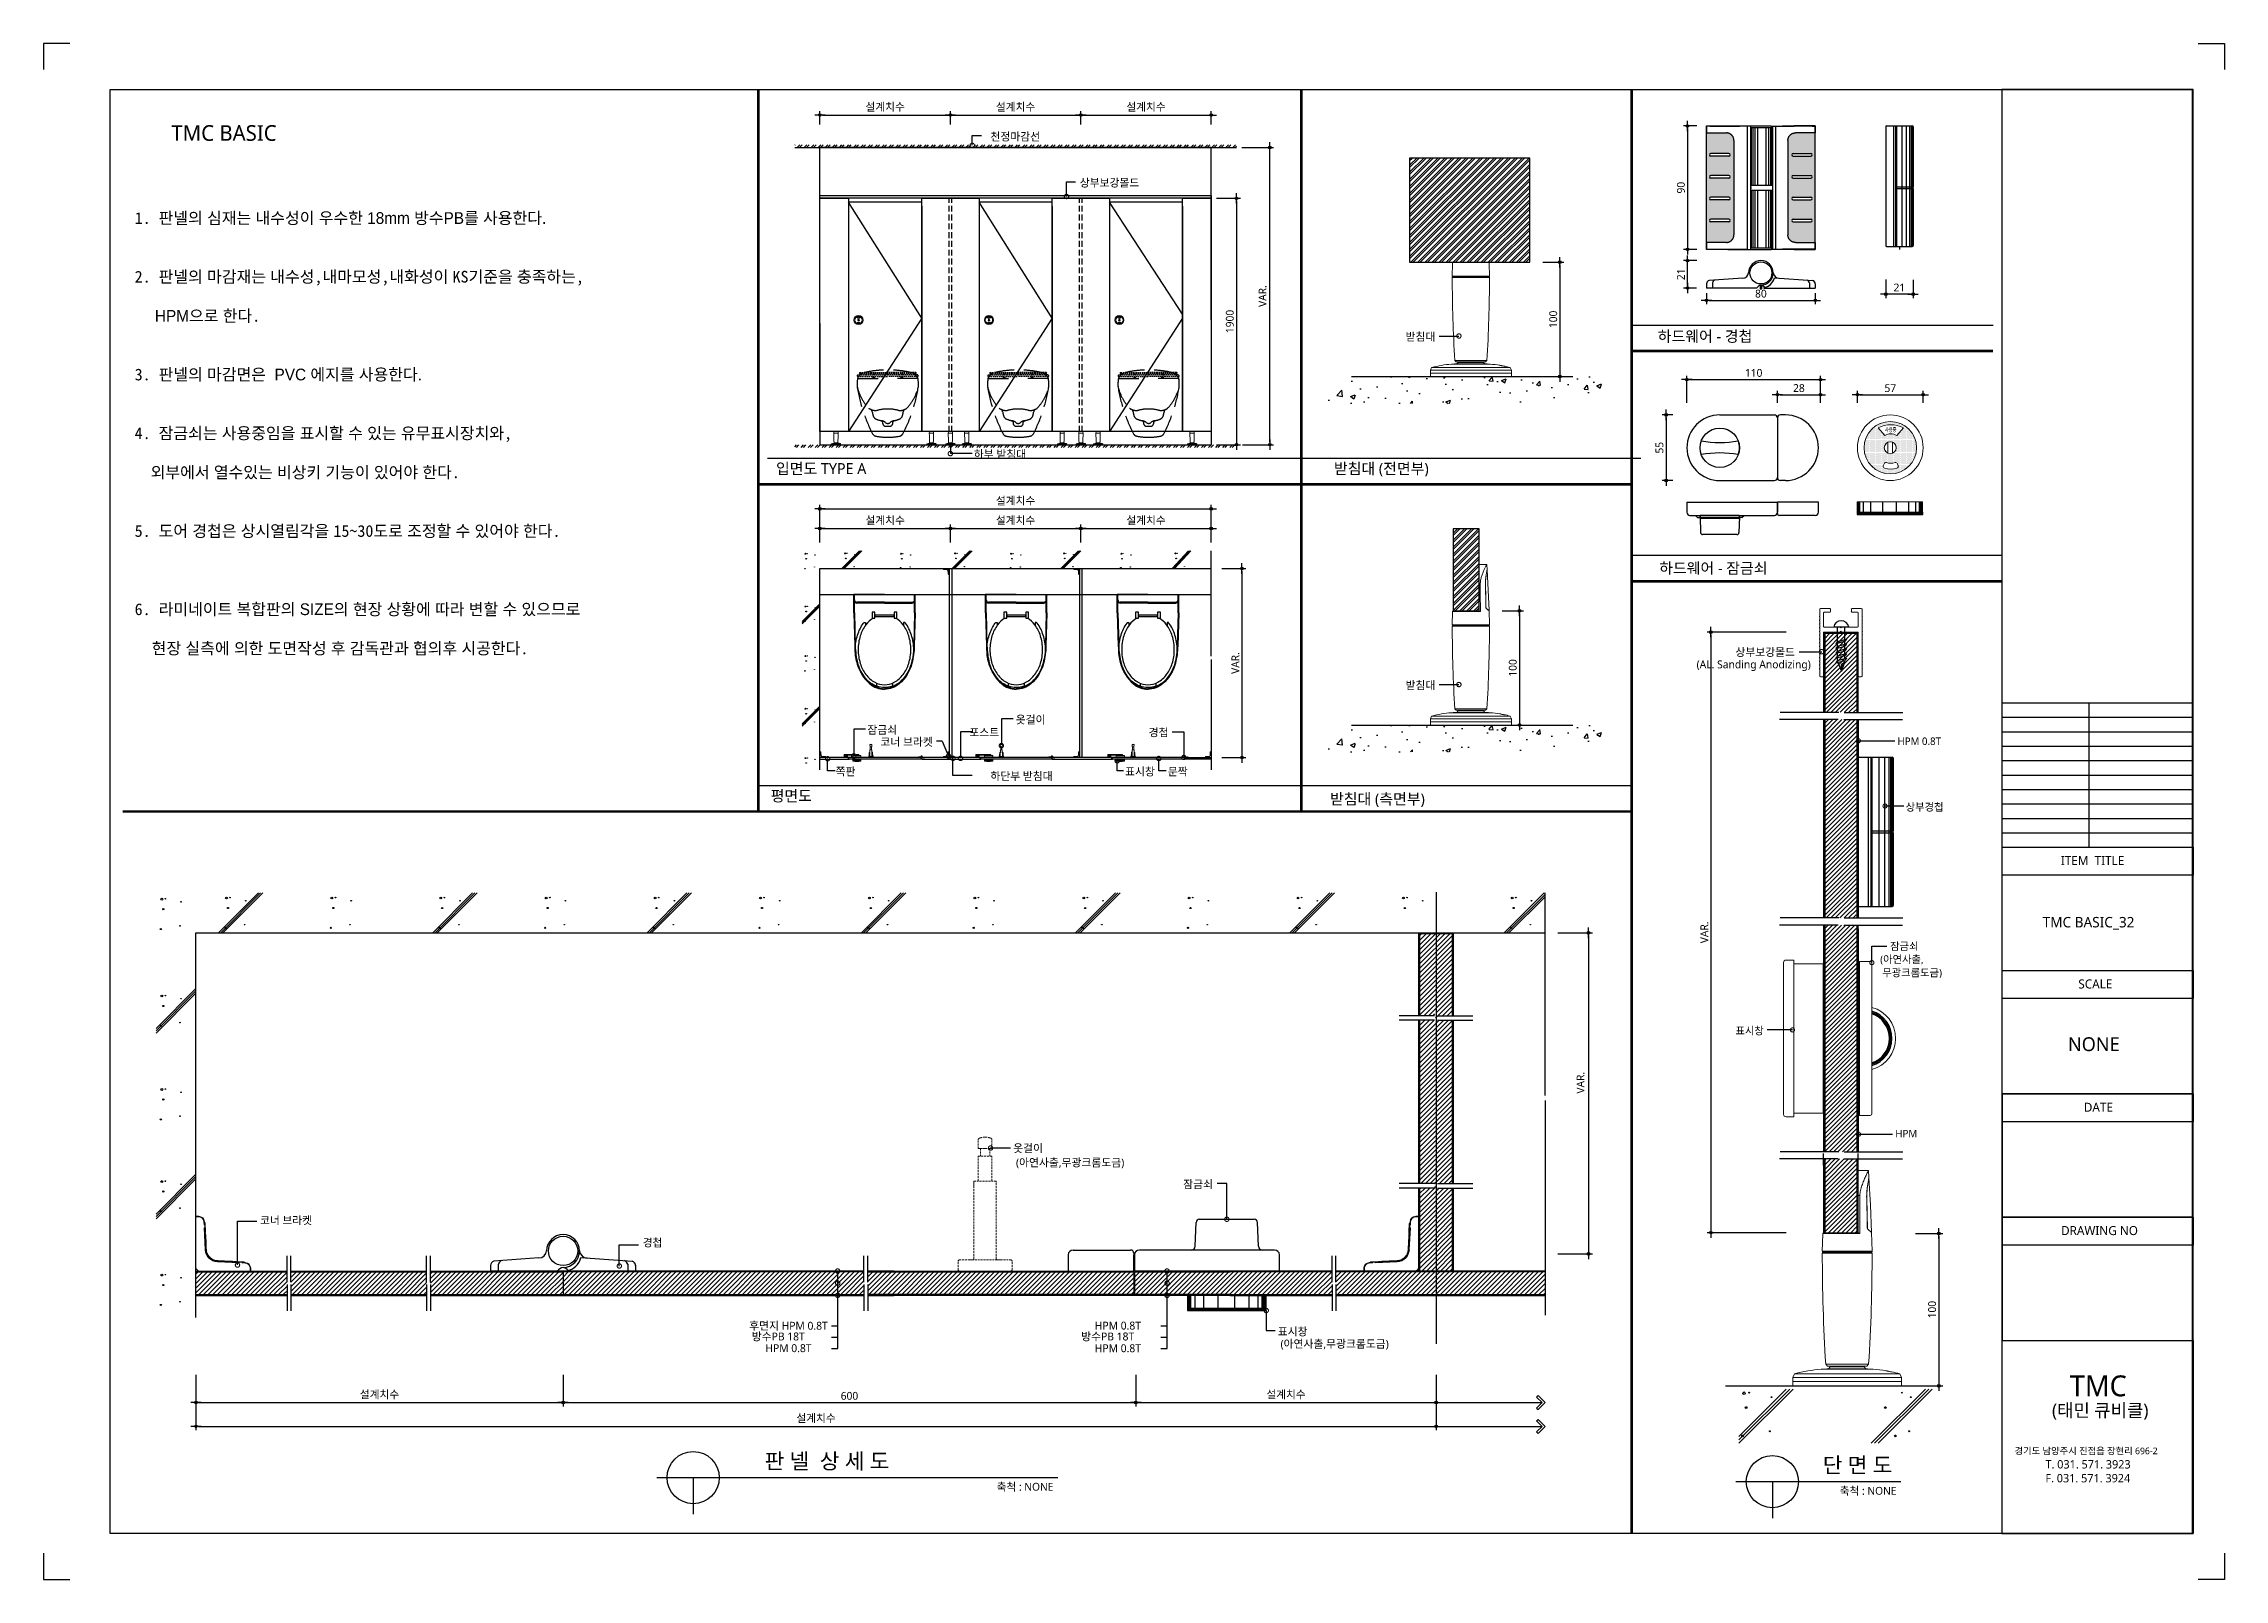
# Model space of a CAD drawing. Extents: x -256 to 8104, y -176 to 5714.
import ezdxf
from ezdxf.enums import TextEntityAlignment as Align

# ---------------------------------------------------------------- set-up
doc = ezdxf.new("R2010")
doc.units = 0
doc.header["$LTSCALE"] = 30
for name, pattern in [('CEN', [62, 60, -1, 0, -1]), ('HIDDEN', [0.375, 0.25, -0.125]), ('HIDDEN2', [4.7625, 3.175, -1.5875])]:
    doc.linetypes.add(name, pattern=pattern)
doc.layers.get('0').update_dxf_attribs({"linetype": 'CONTINUOUS'})
doc.layers.get('DEFPOINTS').update_dxf_attribs({"linetype": 'CONTINUOUS'})
for name, color, linetype in [('02---제품선', 4, 'CONTINUOUS'), ('0_toilet', 6, 'CONTINUOUS'), ('C', 2, 'CONTINUOUS'), ('curior-0Line', 252, 'CONTINUOUS'), ('DIM', 7, 'CONTINUOUS'), ('FIN', 5, 'CONTINUOUS'), ('HAT', 8, 'CONTINUOUS'), ('HID', 9, 'HIDDEN'), ('jac text', 7, 'CONTINUOUS'), ('TIT', 3, 'CONTINUOUS'), ('경첩', 4, 'CONTINUOUS'), ('기타', 1, 'CONTINUOUS'), ('문자', 3, 'CONTINUOUS'), ('부자재', 4, 'CONTINUOUS'), ('상부보강몰드', 4, 'HIDDEN2'), ('옷걸이', 4, 'CONTINUOUS'), ('잠금쇠(회전형)', 4, 'CONTINUOUS'), ('중심선', 1, 'CEN'), ('치수', 1, 'CONTINUOUS'), ('판넬', 2, 'CONTINUOUS'), ('해치', 8, 'CONTINUOUS')]:
    doc.layers.add(name, color=color, linetype=linetype)
doc.styles.add('HDW', font='gulim.ttc')
doc.styles.add('돋움', font='malgun.ttf')
doc.dimstyles.new('10', dxfattribs={"dimscale": 10, "dimtxt": 3, "dimasz": 1, "dimexe": 1.5, "dimexo": 2, "dimgap": 1, "dimtad": 1, "dimdec": 0, "dimlunit": 6, "dimtxsty": '돋움', "dimblk": 'DIMDOT', "dimcen": -1, "dimdle": 1.5, "dimclrt": 3, "dimazin": 3, "dimtfac": 1, "dimtdec": 0, "dimtix": 1, "dimtmove": 2, "dimatfit": 3, "dimldrblk": 'DIMDOT', "dimarcsym": 0})
pattern_1 = [(45, (110955.914, -6822.053), (-8.55643, 8.55643), [])]
pattern_2 = [(45, (110148.375, -6933.632), (-8.980256, 8.980256), [])]

# ---------------------------------------------------------------- blocks, each defined once
blk = doc.blocks.new('DIMDOT')
at = {"linetype": 'Continuous'}
blk.add_line((-2, 0), (2, 0), dxfattribs=at)
for radius in [0.5, 0.25]:
    blk.add_circle((0, 0), radius, dxfattribs=at)
blk = doc.blocks.new('*D854')
at = {"layer": 'DEFPOINTS', "color": 0}
for p in [(121193.7, -1402.4), (121693.7, -1346.1), (121693.7, -1402.4)]:
    blk.add_point(p, dxfattribs=at)
at = {"layer": 'DIM', "color": 0, "lineweight": -2, "ltscale": 10}
for p, q in [((121193.7, -1382.4), (121193.7, -1331.1)), ((121693.7, -1382.4), (121693.7, -1331.1)), ((121203.7, -1346.1), (121683.7, -1346.1))]:
    blk.add_line(p, q, dxfattribs=at)
at = {"layer": 'DIM', "color": 0, "lineweight": -2, "xscale": 10, "yscale": 10, "zscale": 10, "rotation": 180}
blk.add_blockref('DIMDOT', (121193.7, -1346.1), dxfattribs=at)
at = {"layer": 'DIM', "color": 0, "lineweight": -2, "xscale": 10, "yscale": 10, "zscale": 10}
blk.add_blockref('DIMDOT', (121693.7, -1346.1), dxfattribs=at)
at = {"layer": 'DIM', "color": 3, "insert": (121443.7, -1316.5), "char_height": 30, "attachment_point": 5, "style": '돋움'}
blk.add_mtext('설계치수', dxfattribs=at)
blk = doc.blocks.new('*D855')
at = {"layer": 'DEFPOINTS', "color": 0}
for p in [(121693.7, -1402.4), (122193.7, -1346.1), (122193.7, -1402.4)]:
    blk.add_point(p, dxfattribs=at)
at = {"layer": 'DIM', "color": 0, "lineweight": -2, "ltscale": 10}
for p, q in [((121693.7, -1382.4), (121693.7, -1331.1)), ((122193.7, -1382.4), (122193.7, -1331.1)), ((121703.7, -1346.1), (122183.7, -1346.1))]:
    blk.add_line(p, q, dxfattribs=at)
at = {"layer": 'DIM', "color": 0, "lineweight": -2, "xscale": 10, "yscale": 10, "zscale": 10, "rotation": 180}
blk.add_blockref('DIMDOT', (121693.7, -1346.1), dxfattribs=at)
at = {"layer": 'DIM', "color": 0, "lineweight": -2, "xscale": 10, "yscale": 10, "zscale": 10}
blk.add_blockref('DIMDOT', (122193.7, -1346.1), dxfattribs=at)
at = {"layer": 'DIM', "color": 3, "insert": (121943.7, -1316.5), "char_height": 30, "attachment_point": 5, "style": '돋움'}
blk.add_mtext('설계치수', dxfattribs=at)
blk = doc.blocks.new('*D856')
at = {"layer": 'DEFPOINTS', "color": 0}
for p in [(122193.7, -1402.4), (122693.7, -1346.1), (122693.7, -1402.4)]:
    blk.add_point(p, dxfattribs=at)
at = {"layer": 'DIM', "color": 0, "lineweight": -2, "ltscale": 10}
for p, q in [((122193.7, -1382.4), (122193.7, -1331.1)), ((122693.7, -1382.4), (122693.7, -1331.1)), ((122203.7, -1346.1), (122683.7, -1346.1))]:
    blk.add_line(p, q, dxfattribs=at)
at = {"layer": 'DIM', "color": 0, "lineweight": -2, "xscale": 10, "yscale": 10, "zscale": 10, "rotation": 180}
blk.add_blockref('DIMDOT', (122193.7, -1346.1), dxfattribs=at)
at = {"layer": 'DIM', "color": 0, "lineweight": -2, "xscale": 10, "yscale": 10, "zscale": 10}
blk.add_blockref('DIMDOT', (122693.7, -1346.1), dxfattribs=at)
at = {"layer": 'DIM', "color": 3, "insert": (122443.7, -1316.5), "char_height": 30, "attachment_point": 5, "style": '돋움'}
blk.add_mtext('설계치수', dxfattribs=at)
blk = doc.blocks.new('*D857')
at = {"layer": 'DEFPOINTS', "color": 0}
for p in [(122693.7, -1665.3), (122693.7, -2610.3), (122790.6, -2610.3)]:
    blk.add_point(p, dxfattribs=at)
at = {"layer": 'DIM', "color": 0, "lineweight": -2, "ltscale": 10}
for p, q in [((122713.7, -1665.3), (122805.6, -1665.3)), ((122790.6, -1675.3), (122790.6, -2600.3)), ((122713.7, -2610.3), (122805.6, -2610.3))]:
    blk.add_line(p, q, dxfattribs=at)
at = {"layer": 'DIM', "color": 0, "lineweight": -2, "xscale": 10, "yscale": 10, "zscale": 10}
for p, rotation in [((122790.6, -1665.3), 90), ((122790.6, -2610.3), 270)]:
    blk.add_blockref('DIMDOT', p, dxfattribs=dict(at, rotation=rotation))
at = {"layer": 'DIM', "color": 3, "insert": (122765, -2137.8), "char_height": 30, "attachment_point": 5, "rotation": 90, "style": '돋움'}
blk.add_mtext('1900', dxfattribs=at)
blk = doc.blocks.new('*D858')
at = {"layer": 'DEFPOINTS', "color": 0}
for p in [(122714.7, -3085.2), (122714.7, -3810.2), (122811.6, -3810.2)]:
    blk.add_point(p, dxfattribs=at)
at = {"layer": 'DIM', "color": 0, "lineweight": -2, "ltscale": 10}
for p, q in [((122734.7, -3085.2), (122826.6, -3085.2)), ((122811.6, -3095.2), (122811.6, -3800.2)), ((122734.7, -3810.2), (122826.6, -3810.2))]:
    blk.add_line(p, q, dxfattribs=at)
at = {"layer": 'DIM', "color": 0, "lineweight": -2, "xscale": 10, "yscale": 10, "zscale": 10}
for p, rotation in [((122811.6, -3085.2), 90), ((122811.6, -3810.2), 270)]:
    blk.add_blockref('DIMDOT', p, dxfattribs=dict(at, rotation=rotation))
at = {"layer": 'DIM', "color": 3, "insert": (122786.4, -3447.7), "char_height": 30, "attachment_point": 5, "rotation": 90, "style": '돋움'}
blk.add_mtext('VAR.', dxfattribs=at)
blk = doc.blocks.new('_DOTSMALL')
at = {"color": 0, "linetype": 'ByBlock', "const_width": 0.5}
blk.add_lwpolyline([(-0.0625, 0, 1), (0.0625, 0, 1)], format="xyb", close=True, dxfattribs=at)
blk = doc.blocks.new('A$C63EC304E')
at = {"layer": '치수', "color": 1, "xscale": 2.5, "yscale": 2.5, "zscale": 2.5, "rotation": 234.3098741996962}
blk.add_blockref('_DOTSMALL', (0.31, 0.31), dxfattribs=at)
blk = doc.blocks.new('A$C2BC9653E')
at = {"layer": '치수', "xscale": 0.3333333333333333, "yscale": 0.3333333333333333, "zscale": 0.3333333333333333}
blk.add_blockref('A$C63EC304E', (0, 0), dxfattribs=at)
blk = doc.blocks.new('A$C7FC71301')
at = {"layer": '치수', "rotation": 180}
blk.add_blockref('A$C2BC9653E', (0.21, 0.21), dxfattribs=at)
blk = doc.blocks.new('A$C4A20372B')
at = {"layer": '치수'}
blk.add_blockref('A$C7FC71301', (0, 0), dxfattribs=at)
blk = doc.blocks.new('A$C566469F5')
at = {"layer": '치수'}
blk.add_blockref('A$C4A20372B', (0, 0), dxfattribs=at)
blk = doc.blocks.new('A$C7E317CD4')
at = {"layer": '해치', "xscale": 2, "yscale": 2, "zscale": 2}
blk.add_blockref('A$C566469F5', (0, 0), dxfattribs=at)
blk = doc.blocks.new('A$C601D7F27')
at = {"layer": '치수'}
blk.add_blockref('A$C7E317CD4', (0, 0), dxfattribs=at)
blk = doc.blocks.new('A$C38802C08')
at = {"layer": '치수'}
blk.add_blockref('A$C601D7F27', (0, 0), dxfattribs=at)
blk = doc.blocks.new('*D859')
at = {"layer": 'DEFPOINTS', "color": 0}
for p in [(122193.7, -3004.8), (122693.7, -2931.7), (122693.7, -3004.8)]:
    blk.add_point(p, dxfattribs=at)
at = {"layer": 'DIM', "color": 0, "lineweight": -2, "ltscale": 10}
for p, q in [((122193.7, -2984.8), (122193.7, -2916.7)), ((122693.7, -2984.8), (122693.7, -2916.7)), ((122203.7, -2931.7), (122683.7, -2931.7))]:
    blk.add_line(p, q, dxfattribs=at)
at = {"layer": 'DIM', "color": 0, "lineweight": -2, "xscale": 10, "yscale": 10, "zscale": 10, "rotation": 180}
blk.add_blockref('DIMDOT', (122193.7, -2931.7), dxfattribs=at)
at = {"layer": 'DIM', "color": 0, "lineweight": -2, "xscale": 10, "yscale": 10, "zscale": 10}
blk.add_blockref('DIMDOT', (122693.7, -2931.7), dxfattribs=at)
at = {"layer": 'DIM', "color": 3, "insert": (122443.7, -2902), "char_height": 30, "attachment_point": 5, "style": '돋움'}
blk.add_mtext('설계치수', dxfattribs=at)
blk = doc.blocks.new('*D860')
at = {"layer": 'DEFPOINTS', "color": 0}
for p in [(122693.7, -2856.3), (121193.7, -3004.8), (122693.7, -3004.8)]:
    blk.add_point(p, dxfattribs=at)
at = {"layer": 'DIM', "color": 0, "lineweight": -2, "ltscale": 10}
for p, q in [((121193.7, -2984.8), (121193.7, -2841.3)), ((122693.7, -2984.8), (122693.7, -2841.3)), ((121203.7, -2856.3), (122683.7, -2856.3))]:
    blk.add_line(p, q, dxfattribs=at)
at = {"layer": 'DIM', "color": 0, "lineweight": -2, "xscale": 10, "yscale": 10, "zscale": 10, "rotation": 180}
blk.add_blockref('DIMDOT', (121193.7, -2856.3), dxfattribs=at)
at = {"layer": 'DIM', "color": 0, "lineweight": -2, "xscale": 10, "yscale": 10, "zscale": 10}
blk.add_blockref('DIMDOT', (122693.7, -2856.3), dxfattribs=at)
at = {"layer": 'DIM', "color": 3, "insert": (121943.7, -2826.7), "char_height": 30, "attachment_point": 5, "style": '돋움'}
blk.add_mtext('설계치수', dxfattribs=at)
blk = doc.blocks.new('*D861')
at = {"layer": 'DEFPOINTS', "color": 0}
for p in [(121693.7, -3004.8), (122193.7, -2931.7), (122193.7, -3004.8)]:
    blk.add_point(p, dxfattribs=at)
at = {"layer": 'DIM', "color": 0, "lineweight": -2, "ltscale": 10}
for p, q in [((121693.7, -2984.8), (121693.7, -2916.7)), ((122193.7, -2984.8), (122193.7, -2916.7)), ((121703.7, -2931.7), (122183.7, -2931.7))]:
    blk.add_line(p, q, dxfattribs=at)
at = {"layer": 'DIM', "color": 0, "lineweight": -2, "xscale": 10, "yscale": 10, "zscale": 10, "rotation": 180}
blk.add_blockref('DIMDOT', (121693.7, -2931.7), dxfattribs=at)
at = {"layer": 'DIM', "color": 0, "lineweight": -2, "xscale": 10, "yscale": 10, "zscale": 10}
blk.add_blockref('DIMDOT', (122193.7, -2931.7), dxfattribs=at)
at = {"layer": 'DIM', "color": 3, "insert": (121943.7, -2902), "char_height": 30, "attachment_point": 5, "style": '돋움'}
blk.add_mtext('설계치수', dxfattribs=at)
blk = doc.blocks.new('*D862')
at = {"layer": 'DEFPOINTS', "color": 0}
for p in [(121193.7, -3004.8), (121693.7, -2931.7), (121693.7, -3004.8)]:
    blk.add_point(p, dxfattribs=at)
at = {"layer": 'DIM', "color": 0, "lineweight": -2, "ltscale": 10}
for p, q in [((121193.7, -2984.8), (121193.7, -2916.7)), ((121693.7, -2984.8), (121693.7, -2916.7)), ((121203.7, -2931.7), (121683.7, -2931.7))]:
    blk.add_line(p, q, dxfattribs=at)
at = {"layer": 'DIM', "color": 0, "lineweight": -2, "xscale": 10, "yscale": 10, "zscale": 10, "rotation": 180}
blk.add_blockref('DIMDOT', (121193.7, -2931.7), dxfattribs=at)
at = {"layer": 'DIM', "color": 0, "lineweight": -2, "xscale": 10, "yscale": 10, "zscale": 10}
blk.add_blockref('DIMDOT', (121693.7, -2931.7), dxfattribs=at)
at = {"layer": 'DIM', "color": 3, "insert": (121443.7, -2902), "char_height": 30, "attachment_point": 5, "style": '돋움'}
blk.add_mtext('설계치수', dxfattribs=at)
blk = doc.blocks.new('*D863')
at = {"layer": 'DEFPOINTS', "color": 0}
for p in [(125029.1, -2360.8), (124517.1, -2469.4), (125029.1, -2469.4)]:
    blk.add_point(p, dxfattribs=at)
at = {"layer": 'DIM', "color": 0, "lineweight": -2, "ltscale": 10}
for p, q in [((124517.1, -2449.4), (124517.1, -2345.8)), ((124527.1, -2360.8), (125019.1, -2360.8)), ((125029.1, -2449.4), (125029.1, -2345.8))]:
    blk.add_line(p, q, dxfattribs=at)
at = {"layer": 'DIM', "color": 0, "lineweight": -2, "xscale": 10, "yscale": 10, "zscale": 10, "rotation": 180}
blk.add_blockref('DIMDOT', (124517.1, -2360.8), dxfattribs=at)
at = {"layer": 'DIM', "color": 0, "lineweight": -2, "xscale": 10, "yscale": 10, "zscale": 10}
blk.add_blockref('DIMDOT', (125029.1, -2360.8), dxfattribs=at)
at = {"layer": 'DIM', "color": 3, "insert": (124773.1, -2335.2), "char_height": 30, "attachment_point": 5, "style": '돋움'}
blk.add_mtext('110', dxfattribs=at)
blk = doc.blocks.new('*D864')
at = {"layer": 'DEFPOINTS', "color": 0}
for p in [(125029.1, -2418.7), (124864.1, -2469.4), (125029.1, -2469.4)]:
    blk.add_point(p, dxfattribs=at)
at = {"layer": 'DIM', "color": 0, "lineweight": -2, "ltscale": 10}
for p, q in [((124864.1, -2449.4), (124864.1, -2403.7)), ((124874.1, -2418.7), (125019.1, -2418.7)), ((125029.1, -2449.4), (125029.1, -2403.7))]:
    blk.add_line(p, q, dxfattribs=at)
at = {"layer": 'DIM', "color": 0, "lineweight": -2, "xscale": 10, "yscale": 10, "zscale": 10, "rotation": 180}
blk.add_blockref('DIMDOT', (124864.1, -2418.7), dxfattribs=at)
at = {"layer": 'DIM', "color": 0, "lineweight": -2, "xscale": 10, "yscale": 10, "zscale": 10}
blk.add_blockref('DIMDOT', (125029.1, -2418.7), dxfattribs=at)
at = {"layer": 'DIM', "color": 3, "insert": (124946.6, -2393.2), "char_height": 30, "attachment_point": 5, "style": '돋움'}
blk.add_mtext('28', dxfattribs=at)
blk = doc.blocks.new('*D865')
at = {"layer": 'DEFPOINTS', "color": 0}
for p in [(125422.9, -2418.7), (125170.9, -2469.4), (125422.9, -2469.4)]:
    blk.add_point(p, dxfattribs=at)
at = {"layer": 'DIM', "color": 0, "lineweight": -2, "ltscale": 10}
for p, q in [((125170.9, -2449.4), (125170.9, -2403.7)), ((125180.9, -2418.7), (125412.9, -2418.7)), ((125422.9, -2449.4), (125422.9, -2403.7))]:
    blk.add_line(p, q, dxfattribs=at)
at = {"layer": 'DIM', "color": 0, "lineweight": -2, "xscale": 10, "yscale": 10, "zscale": 10, "rotation": 180}
blk.add_blockref('DIMDOT', (125170.9, -2418.7), dxfattribs=at)
at = {"layer": 'DIM', "color": 0, "lineweight": -2, "xscale": 10, "yscale": 10, "zscale": 10}
blk.add_blockref('DIMDOT', (125422.9, -2418.7), dxfattribs=at)
at = {"layer": 'DIM', "color": 3, "insert": (125296.9, -2393.5), "char_height": 30, "attachment_point": 5, "style": '돋움'}
blk.add_mtext('57', dxfattribs=at)
blk = doc.blocks.new('*D866')
at = {"layer": 'DEFPOINTS', "color": 0}
for p in [(124574.8, -1388), (124519.8, -1861.1), (124574.8, -1861.1)]:
    blk.add_point(p, dxfattribs=at)
at = {"layer": 'DIM', "color": 0, "lineweight": -2, "ltscale": 10}
for p, q in [((124554.8, -1388), (124504.8, -1388)), ((124519.8, -1398), (124519.8, -1851.1)), ((124554.8, -1861.1), (124504.8, -1861.1))]:
    blk.add_line(p, q, dxfattribs=at)
at = {"layer": 'DIM', "color": 0, "lineweight": -2, "xscale": 10, "yscale": 10, "zscale": 10}
for p, rotation in [((124519.8, -1388), 90), ((124519.8, -1861.1), 270)]:
    blk.add_blockref('DIMDOT', p, dxfattribs=dict(at, rotation=rotation))
at = {"layer": 'DIM', "color": 3, "insert": (124494.3, -1624.6), "char_height": 30, "attachment_point": 5, "rotation": 90, "style": '돋움'}
blk.add_mtext('90', dxfattribs=at)
blk = doc.blocks.new('*D867')
at = {"layer": 'DEFPOINTS', "color": 0}
for p in [(124592.4, -2009.4), (125009.5, -2009.4), (125009.5, -2056.7)]:
    blk.add_point(p, dxfattribs=at)
at = {"layer": 'DIM', "color": 0, "lineweight": -2, "ltscale": 10}
for p, q in [((124592.4, -2029.4), (124592.4, -2071.7)), ((124602.4, -2056.7), (124999.5, -2056.7)), ((125009.5, -2029.4), (125009.5, -2071.7))]:
    blk.add_line(p, q, dxfattribs=at)
at = {"layer": 'DIM', "color": 0, "lineweight": -2, "xscale": 10, "yscale": 10, "zscale": 10, "rotation": 180}
blk.add_blockref('DIMDOT', (124592.4, -2056.7), dxfattribs=at)
at = {"layer": 'DIM', "color": 0, "lineweight": -2, "xscale": 10, "yscale": 10, "zscale": 10}
blk.add_blockref('DIMDOT', (125009.5, -2056.7), dxfattribs=at)
at = {"layer": 'DIM', "color": 3, "insert": (124800.9, -2031.2), "char_height": 30, "attachment_point": 5, "style": '돋움'}
blk.add_mtext('80', dxfattribs=at)
blk = doc.blocks.new('*D868')
at = {"layer": 'DEFPOINTS', "color": 0}
for p in [(124519.8, -1904.4), (124574.8, -1904.4), (124574.1, -2009.4)]:
    blk.add_point(p, dxfattribs=at)
at = {"layer": 'DIM', "color": 0, "lineweight": -2, "ltscale": 10}
for p, q in [((124554.8, -1904.4), (124504.8, -1904.4)), ((124519.8, -1999.4), (124519.8, -1914.4)), ((124554.1, -2009.4), (124504.8, -2009.4))]:
    blk.add_line(p, q, dxfattribs=at)
at = {"layer": 'DIM', "color": 0, "lineweight": -2, "xscale": 10, "yscale": 10, "zscale": 10}
for p, rotation in [((124519.8, -1904.4), 90), ((124519.8, -2009.4), 270)]:
    blk.add_blockref('DIMDOT', p, dxfattribs=dict(at, rotation=rotation))
at = {"layer": 'DIM', "color": 3, "insert": (124494.4, -1956.9), "char_height": 30, "attachment_point": 5, "rotation": 90, "style": '돋움'}
blk.add_mtext('21', dxfattribs=at)
blk = doc.blocks.new('*D869')
at = {"layer": 'DEFPOINTS', "color": 0}
for p in [(125279.3, -1957.2), (125384.3, -1957.9), (125279.3, -2032.9)]:
    blk.add_point(p, dxfattribs=at)
at = {"layer": 'DIM', "color": 0, "lineweight": -2, "ltscale": 10}
for p, q in [((125279.3, -1977.2), (125279.3, -2047.9)), ((125384.3, -1977.9), (125384.3, -2047.9)), ((125374.3, -2032.9), (125289.3, -2032.9))]:
    blk.add_line(p, q, dxfattribs=at)
at = {"layer": 'DIM', "color": 0, "lineweight": -2, "xscale": 10, "yscale": 10, "zscale": 10, "rotation": 180}
blk.add_blockref('DIMDOT', (125279.3, -2032.9), dxfattribs=at)
at = {"layer": 'DIM', "color": 0, "lineweight": -2, "xscale": 10, "yscale": 10, "zscale": 10}
blk.add_blockref('DIMDOT', (125384.3, -2032.9), dxfattribs=at)
at = {"layer": 'DIM', "color": 3, "insert": (125331.8, -2007.5), "char_height": 30, "attachment_point": 5, "style": '돋움'}
blk.add_mtext('21', dxfattribs=at)
blk = doc.blocks.new('A$C10E41893')
at = {"layer": '부자재'}
for p, q in [((6, 0), (6, 196)), ((123, 196), (6, 196)), ((123, 192), (6, 192)), ((55, 0), (55, 177)), ((61, 0), (61, 177)), ((6, 0), (6, -196)), ((55, 0), (55, -177)), ((61, 0), (61, -177)), ((123, -192), (6, -192)), ((123, -196), (6, -196))]:
    blk.add_line(p, q, dxfattribs=at)
for points in [[(123, 196, -0.012538), (123, 196), (335, 190, -0.055395), (445, 175, -0.154276), (577, 93, -0.179504), (612, 0, -0.179504)], [(123, 192, -0.012538), (123, 192), (335, 187, -0.055395), (444, 172, -0.154276), (574, 91, -0.179504), (608, 0, -0.179504)], [(157, -72, 0.089162), (200, -119, 0.085733), (270, -155, 0.075373), (359, -168, 0.075373), (447, -155, 0.085733), (517, -119, 0.106084), (567, -62, 0.126931), (583, 0, 0.126931), (567, 62, 0.106084), (517, 119, 0.085733), (447, 155, 0.075373), (359, 168, 0.075373), (270, 155, 0.085733), (200, 119, 0.089162), (157, 72)], [(572, 51), (589, 51), (589, 60, 0.021185), (583, 71, 0.106084), (528, 134, 0.085733), (453, 172, 0.075373), (359, 187, 0.075373), (265, 172, 0.085733), (189, 134, 0.007337), (184, 130), (184, 122), (205, 122)], [(123, -196, 0.012538), (123, -196), (335, -190, 0.055395), (445, -175, 0.154276), (577, -93, 0.179504), (612, 0, 0.179504)], [(123, -192, 0.012538), (123, -192), (335, -187, 0.055395), (444, -172, 0.154276), (574, -91, 0.179504), (608, 0, 0.179504)], [(589, -51, 0.090214), (598, 0, 0.090214), (589, 51, 0.106084)], [(572, -51), (589, -51), (589, -60, -0.021185), (583, -71, -0.106084), (528, -134, -0.085733), (453, -172, -0.075373), (359, -187, -0.075373), (265, -172, -0.085733), (189, -134, -0.007337), (184, -130), (184, -122), (205, -122)]]:
    blk.add_lwpolyline(points, format="xyb", dxfattribs=at)
blk.add_lwpolyline([(138, -61), (119, -61), (119, -79), (157, -79), (157, -61), (138, -61), (147, -61), (147, 61), (138, 61), (157, 61), (157, 79), (119, 79), (119, 61), (138, 61), (138, -61), (119, -61)], dxfattribs=at)
for centre, start, end in [((40, 177), 0, 90), ((46, 177), 0, 90), ((40, -177), 270, 0), ((46, -177), 270, 0)]:
    blk.add_arc(centre, 15, start, end, dxfattribs=at)
blk = doc.blocks.new('A$C460A2A32')
at = {"color": 0}
for p, q in [((3, 20), (0, 16)), ((3, 20), (9, 20)), ((4, 10), (162, 10)), ((9, 20), (162, 20)), ((13, 32), (11, 30)), ((13, 32), (162, 32)), ((13, 27), (162, 27)), ((312, 32), (162, 32)), ((312, 27), (162, 27)), ((316, 20), (162, 20)), ((321, 10), (162, 10)), ((312, 32), (313, 30)), ((322, 20), (316, 20)), ((322, 20), (324, 16))]:
    blk.add_line(p, q, dxfattribs=at)
for centre, radius, start, end in [((4, 14), 4, 150.0107, 270), ((13, 29), 2, 135, 270), ((109, 28), 26, 182.6717, 198.4118), ((109, 10), 26, 180, 202.6199), ((107, 28), 23, 183.0205, 200.9186), ((107, 10), 23, 180, 205.7715), ((69, 10), 23, 334.2285, 0), ((69, 28), 23, 339.0814, 356.9795), ((67, 10), 26, 337.3801, 0), ((67, 28), 26, 341.5882, 357.3283), ((257, 10), 26, 180, 202.6199), ((257, 28), 26, 182.6717, 198.4118), ((256, 28), 23, 183.0205, 200.9186), ((256, 10), 23, 180, 205.7715), ((217, 10), 23, 334.2285, 0), ((217, 28), 23, 339.0814, 356.9795), ((216, 28), 26, 341.5882, 357.3283), ((216, 10), 26, 337.3801, 0), ((312, 29), 2, 270, 45), ((321, 14), 4, 270, 29.9893)]:
    blk.add_arc(centre, radius, start, end, dxfattribs=at)
blk = doc.blocks.new('*D870')
at = {"layer": 'DEFPOINTS', "color": 0}
for p in [(124482.8, -2495.9), (124437.2, -2747.9), (124482.8, -2747.9)]:
    blk.add_point(p, dxfattribs=at)
at = {"layer": 'DIM', "color": 0, "lineweight": -2, "ltscale": 10}
for p, q in [((124462.8, -2495.9), (124422.2, -2495.9)), ((124437.2, -2505.9), (124437.2, -2737.9)), ((124462.8, -2747.9), (124422.2, -2747.9))]:
    blk.add_line(p, q, dxfattribs=at)
at = {"layer": 'DIM', "color": 0, "lineweight": -2, "xscale": 10, "yscale": 10, "zscale": 10}
for p, rotation in [((124437.2, -2495.9), 90), ((124437.2, -2747.9), 270)]:
    blk.add_blockref('DIMDOT', p, dxfattribs=dict(at, rotation=rotation))
at = {"layer": 'DIM', "color": 3, "insert": (124411.9, -2621.9), "char_height": 30, "attachment_point": 5, "rotation": 90, "style": '돋움'}
blk.add_mtext('55', dxfattribs=at)
blk = doc.blocks.new('*D871')
at = {"layer": 'DEFPOINTS', "color": 0}
for p in [(124918.1, -3329), (124609.4, -5632.3), (124918.1, -5632.3)]:
    blk.add_point(p, dxfattribs=at)
at = {"layer": 'DIM', "color": 0, "lineweight": -2, "ltscale": 10}
for p, q in [((124898.1, -3329), (124594.4, -3329)), ((124609.4, -3339), (124609.4, -5622.3)), ((124898.1, -5632.3), (124594.4, -5632.3))]:
    blk.add_line(p, q, dxfattribs=at)
at = {"layer": 'DIM', "color": 0, "lineweight": -2, "xscale": 10, "yscale": 10, "zscale": 10}
for p, rotation in [((124609.4, -3329), 90), ((124609.4, -5632.3), 270)]:
    blk.add_blockref('DIMDOT', p, dxfattribs=dict(at, rotation=rotation))
at = {"layer": 'DIM', "color": 3, "insert": (124584.1, -4480.6), "char_height": 30, "attachment_point": 5, "rotation": 90, "style": '돋움'}
blk.add_mtext('VAR.', dxfattribs=at)
blk = doc.blocks.new('A$C13EB2441')
for p, q in [((0.84, 7.37), (0.84, 14.11)), ((0.84, 6.74), (0.84, 0))]:
    blk.add_line(p, q)
blk = doc.blocks.new('*D872')
at = {"layer": 'DEFPOINTS', "color": 0}
for p in [(125373.8, -5635.2), (125382.9, -6219.5), (125482.8, -6219.5)]:
    blk.add_point(p, dxfattribs=at)
at = {"layer": 'DIM', "color": 0, "lineweight": -2, "ltscale": 10}
for p, q in [((125393.8, -5635.2), (125497.8, -5635.2)), ((125482.8, -5645.2), (125482.8, -6209.5)), ((125402.9, -6219.5), (125497.8, -6219.5))]:
    blk.add_line(p, q, dxfattribs=at)
at = {"layer": 'DIM', "color": 0, "lineweight": -2, "xscale": 10, "yscale": 10, "zscale": 10}
for p, rotation in [((125482.8, -5635.2), 90), ((125482.8, -6219.5), 270)]:
    blk.add_blockref('DIMDOT', p, dxfattribs=dict(at, rotation=rotation))
at = {"layer": 'DIM', "color": 3, "insert": (125457.2, -5927.4), "char_height": 30, "attachment_point": 5, "rotation": 90, "style": '돋움'}
blk.add_mtext('100', dxfattribs=at)
blk = doc.blocks.new('*D873')
at = {"layer": 'DEFPOINTS', "color": 0}
for p in [(123789.2, -3247.3), (123732.5, -3685.5), (123875.4, -3685.5)]:
    blk.add_point(p, dxfattribs=at)
at = {"layer": 'DIM', "color": 0, "lineweight": -2, "ltscale": 10}
for p, q in [((123809.2, -3247.3), (123890.4, -3247.3)), ((123875.4, -3257.3), (123875.4, -3675.5)), ((123752.5, -3685.5), (123890.4, -3685.5))]:
    blk.add_line(p, q, dxfattribs=at)
at = {"layer": 'DIM', "color": 0, "lineweight": -2, "xscale": 10, "yscale": 10, "zscale": 10}
for p, rotation in [((123875.4, -3247.3), 90), ((123875.4, -3685.5), 270)]:
    blk.add_blockref('DIMDOT', p, dxfattribs=dict(at, rotation=rotation))
at = {"layer": 'DIM', "color": 3, "insert": (123849.8, -3466.4), "char_height": 30, "attachment_point": 5, "rotation": 90, "style": '돋움'}
blk.add_mtext('100', dxfattribs=at)
blk = doc.blocks.new('*D874')
at = {"layer": 'DEFPOINTS', "color": 0}
for p in [(122790.6, -1470.5), (122918, -1470.5), (122793.1, -2610.3)]:
    blk.add_point(p, dxfattribs=at)
at = {"layer": 'DIM', "color": 0, "lineweight": -2, "ltscale": 10}
for p, q in [((122810.6, -1470.5), (122933, -1470.5)), ((122918, -2600.3), (122918, -1480.5)), ((122813.1, -2610.3), (122933, -2610.3))]:
    blk.add_line(p, q, dxfattribs=at)
at = {"layer": 'DIM', "color": 0, "lineweight": -2, "xscale": 10, "yscale": 10, "zscale": 10}
for p, rotation in [((122918, -1470.5), 90), ((122918, -2610.3), 270)]:
    blk.add_blockref('DIMDOT', p, dxfattribs=dict(at, rotation=rotation))
at = {"layer": 'DIM', "color": 3, "insert": (122890.7, -2040.4), "char_height": 30, "attachment_point": 5, "rotation": 90, "style": '돋움'}
blk.add_mtext('VAR.', dxfattribs=at)
blk = doc.blocks.new('*D875')
at = {"layer": 'DEFPOINTS', "color": 0}
for p in [(123944.3, -1910.6), (123887.6, -2348.8), (124030.5, -2348.8)]:
    blk.add_point(p, dxfattribs=at)
at = {"layer": 'DIM', "color": 0, "lineweight": -2, "ltscale": 10}
for p, q in [((123964.3, -1910.6), (124045.5, -1910.6)), ((124030.5, -1920.6), (124030.5, -2338.8)), ((123907.6, -2348.8), (124045.5, -2348.8))]:
    blk.add_line(p, q, dxfattribs=at)
at = {"layer": 'DIM', "color": 0, "lineweight": -2, "xscale": 10, "yscale": 10, "zscale": 10}
for p, rotation in [((124030.5, -1910.6), 90), ((124030.5, -2348.8), 270)]:
    blk.add_blockref('DIMDOT', p, dxfattribs=dict(at, rotation=rotation))
at = {"layer": 'DIM', "color": 3, "insert": (124004.9, -2129.7), "char_height": 30, "attachment_point": 5, "rotation": 90, "style": '돋움'}
blk.add_mtext('100', dxfattribs=at)
blk = doc.blocks.new('*D876')
at = {"layer": 'DEFPOINTS', "color": 0}
for p in [(118801.8, -6158.1), (120208.9, -6158.1), (120208.9, -6283.8)]:
    blk.add_point(p, dxfattribs=at)
at = {"layer": 'DIM', "color": 0, "lineweight": -2, "ltscale": 10}
for p, q in [((118801.8, -6178.1), (118801.8, -6298.8)), ((120208.9, -6178.1), (120208.9, -6298.8)), ((118811.8, -6283.8), (120198.9, -6283.8))]:
    blk.add_line(p, q, dxfattribs=at)
at = {"layer": 'DIM', "color": 0, "lineweight": -2, "xscale": 10, "yscale": 10, "zscale": 10, "rotation": 180}
blk.add_blockref('DIMDOT', (118801.8, -6283.8), dxfattribs=at)
at = {"layer": 'DIM', "color": 0, "lineweight": -2, "xscale": 10, "yscale": 10, "zscale": 10}
blk.add_blockref('DIMDOT', (120208.9, -6283.8), dxfattribs=at)
at = {"layer": 'DIM', "color": 3, "insert": (119505.3, -6254.2), "char_height": 30, "attachment_point": 5, "style": '돋움'}
blk.add_mtext('설계치수', dxfattribs=at)
blk = doc.blocks.new('*D877')
at = {"layer": 'DEFPOINTS', "color": 0}
for p in [(118801.8, -6158.1), (123555.7, -6158.1), (123555.7, -6375.3)]:
    blk.add_point(p, dxfattribs=at)
at = {"layer": 'DIM', "color": 0, "lineweight": -2, "ltscale": 10}
for p, q in [((118801.8, -6178.1), (118801.8, -6390.3)), ((123555.7, -6178.1), (123555.7, -6390.3)), ((118811.8, -6375.3), (123545.7, -6375.3))]:
    blk.add_line(p, q, dxfattribs=at)
at = {"layer": 'DIM', "color": 0, "lineweight": -2, "xscale": 10, "yscale": 10, "zscale": 10, "rotation": 180}
blk.add_blockref('DIMDOT', (118801.8, -6375.3), dxfattribs=at)
at = {"layer": 'DIM', "color": 0, "lineweight": -2, "xscale": 10, "yscale": 10, "zscale": 10}
blk.add_blockref('DIMDOT', (123555.7, -6375.3), dxfattribs=at)
at = {"layer": 'DIM', "color": 3, "insert": (121178.7, -6345.6), "char_height": 30, "attachment_point": 5, "style": '돋움'}
blk.add_mtext('설계치수', dxfattribs=at)
blk = doc.blocks.new('*D878')
at = {"layer": 'DEFPOINTS', "color": 0}
for p in [(122404.8, -6158.1), (123555.7, -6158.1), (123555.7, -6283.8)]:
    blk.add_point(p, dxfattribs=at)
at = {"layer": 'DIM', "color": 0, "lineweight": -2, "ltscale": 10}
for p, q in [((122404.8, -6178.1), (122404.8, -6298.8)), ((123555.7, -6178.1), (123555.7, -6298.8)), ((122414.8, -6283.8), (123545.7, -6283.8))]:
    blk.add_line(p, q, dxfattribs=at)
at = {"layer": 'DIM', "color": 0, "lineweight": -2, "xscale": 10, "yscale": 10, "zscale": 10, "rotation": 180}
blk.add_blockref('DIMDOT', (122404.8, -6283.8), dxfattribs=at)
at = {"layer": 'DIM', "color": 0, "lineweight": -2, "xscale": 10, "yscale": 10, "zscale": 10}
blk.add_blockref('DIMDOT', (123555.7, -6283.8), dxfattribs=at)
at = {"layer": 'DIM', "color": 3, "insert": (122980.3, -6254.2), "char_height": 30, "attachment_point": 5, "style": '돋움'}
blk.add_mtext('설계치수', dxfattribs=at)
blk = doc.blocks.new('*D879')
at = {"layer": 'DEFPOINTS', "color": 0}
for p in [(120208.9, -6158.1), (122404.8, -6158.1), (122404.8, -6283.8)]:
    blk.add_point(p, dxfattribs=at)
at = {"layer": 'DIM', "color": 0, "lineweight": -2, "ltscale": 10}
for p, q in [((120208.9, -6178.1), (120208.9, -6298.8)), ((122404.8, -6178.1), (122404.8, -6298.8)), ((120218.9, -6283.8), (122394.8, -6283.8))]:
    blk.add_line(p, q, dxfattribs=at)
at = {"layer": 'DIM', "color": 0, "lineweight": -2, "xscale": 10, "yscale": 10, "zscale": 10, "rotation": 180}
blk.add_blockref('DIMDOT', (120208.9, -6283.8), dxfattribs=at)
at = {"layer": 'DIM', "color": 0, "lineweight": -2, "xscale": 10, "yscale": 10, "zscale": 10}
blk.add_blockref('DIMDOT', (122404.8, -6283.8), dxfattribs=at)
at = {"layer": 'DIM', "color": 3, "insert": (121306.9, -6258.3), "char_height": 30, "attachment_point": 5, "style": '돋움'}
blk.add_mtext('600', dxfattribs=at)
blk = doc.blocks.new('A$C06B31977')
for p, q in [((1.26, 11.06), (1.26, 21.17)), ((1.26, 10.11), (1.26, 0))]:
    blk.add_line(p, q)
blk = doc.blocks.new('*D880')
at = {"layer": 'DEFPOINTS', "color": 0}
for p in [(124002.5, -4482.5), (124002.5, -5713.8), (124140.3, -5713.8)]:
    blk.add_point(p, dxfattribs=at)
at = {"layer": 'DIM', "color": 0, "lineweight": -2, "ltscale": 10}
for p, q in [((124022.5, -4482.5), (124155.3, -4482.5)), ((124140.3, -4492.5), (124140.3, -5703.8)), ((124022.5, -5713.8), (124155.3, -5713.8))]:
    blk.add_line(p, q, dxfattribs=at)
at = {"layer": 'DIM', "color": 0, "lineweight": -2, "xscale": 10, "yscale": 10, "zscale": 10}
for p, rotation in [((124140.3, -4482.5), 90), ((124140.3, -5713.8), 270)]:
    blk.add_blockref('DIMDOT', p, dxfattribs=dict(at, rotation=rotation))
at = {"layer": 'DIM', "color": 3, "insert": (124109.6, -5057.2), "char_height": 30, "attachment_point": 5, "rotation": 90, "style": '돋움'}
blk.add_mtext('VAR.', dxfattribs=at)
blk = doc.blocks.new('BASIC_32', base_point=(118473.5, -6786.3))
at = {"layer": 'HAT'}
h = blk.add_hatch(dxfattribs=at)
h.set_pattern_fill('ANSI32', color=256, scale=2, style=0)
h.set_pattern_definition([(45, (109857.61, -7103.519), (-13.470384, 13.470384), []), (45, (109866.59, -7103.519), (-13.470384, 13.470384), [])])
h.paths.add_polyline_path([(121097, -1460.5), (122790.6, -1460.5), (122790.6, -1470.5), (121097, -1470.5)])
h = blk.add_hatch(dxfattribs=at)
h.set_pattern_fill('ANSI32', color=256, scale=2, style=0)
h.set_pattern_definition([(45, (110151.98, -6962.043), (-13.470384, 13.470384), []), (45, (110160.96, -6962.043), (-13.470384, 13.470384), [])])
h.paths.add_polyline_path([(123754.9, -1910.7), (123914.9, -1910.7), (123914.9, -1511.3), (123454.1, -1511.3), (123454.1, -1910.7)])
h = blk.add_hatch(dxfattribs=at)
h.set_pattern_fill('ANSI32', color=256, scale=2, style=0)
h.set_pattern_definition([(45, (109857.61, -6921.539), (-13.470384, 13.470384), []), (45, (109866.59, -6921.539), (-13.470384, 13.470384), [])])
h.paths.add_polyline_path([(121097, -2620.8), (122790.6, -2620.8), (122790.6, -2610.8), (121097, -2610.8)])
h = blk.add_hatch(dxfattribs=at)
h.set_pattern_fill('ANSI32', color=256, scale=2, style=0)
h.set_pattern_definition([(45, (110174.84, -7062.227), (-13.470384, 13.470384), []), (45, (110183.82, -7062.227), (-13.470384, 13.470384), [])])
h.paths.add_polyline_path([(123621.3, -3247.4), (123720.8, -3247.4), (123720.8, -2933), (123621.3, -2933)])
at = {"layer": 'HAT', "transparency": 33554687}
h = blk.add_hatch(dxfattribs=at)
h.set_pattern_fill('ANSI31', color=256, scale=3.811219)
h.set_pattern_definition(pattern_1)
h.paths.add_polyline_path([(125099.4, -3636.7), (125120.5, -3636.7), (125169.5, -3636.7), (125169.5, -3333.7), (125045.6, -3333.7), (125045.6, -3636.7)])
at = {"layer": 'HAT'}
h = blk.add_hatch(dxfattribs=at)
h.set_pattern_fill('ANSI31', color=256, scale=3.811219, style=0)
h.set_pattern_definition(pattern_1)
edge = h.paths.add_edge_path()
edge.add_line((125169.5, -3710.8), (125112.9, -3710.8))
edge.add_arc((125110.9, -3710.8), 1.99, -54.30987, 0, ccw=False)
edge.add_arc((125110.9, -3710.8), 1.99, 125.69013, 305.69013, ccw=False)
edge.add_arc((125110.9, -3710.8), 1.99, 0, 125.69013, ccw=False)
edge.add_line((125112.9, -3710.8), (125169.5, -3710.8))
edge.add_line((125169.5, -3710.8), (125169.5, -3664.3))
edge.add_line((125169.5, -3664.3), (125159.7, -3664.3))
edge.add_spline(control_points=[(125157, -3671.8), (125157.9, -3669.3), (125158.8, -3666.8), (125159.7, -3664.3)], knot_values=[0, 0, 0, 0, 0.152076, 0.152076, 0.152076, 0.152076], degree=3, periodic=0)
edge.add_line((125159.7, -3664.3), (125107.5, -3664.3))
edge.add_line((125107.5, -3664.3), (125107.5, -4425.2))
edge.add_line((125107.5, -4425.2), (125161.6, -4425.2))
edge.add_spline(control_points=[(125161.6, -4425.2), (125164.6, -4416.9), (125167.5, -4409.4), (125169.5, -4405.8)], knot_values=[0.152076, 0.152076, 0.152076, 0.152076, 0.673721, 0.673721, 0.673721, 0.673721], degree=3, periodic=0)
edge.add_spline(control_points=[(125171.8, -4425.2), (125172.3, -4415.6), (125173.3, -4401.1), (125170.5, -4403.9), (125169.5, -4405.8)], knot_values=[0.673721, 0.673721, 0.673721, 0.673721, 1.332503, 1.60798, 1.60798, 1.60798, 1.60798], degree=3, periodic=0)
edge.add_line((125169.5, -4405.8), (125169.5, -3710.8))
h.paths.add_polyline_path([(125107.5, -3664.3), (125045.6, -3664.3), (125045.6, -4425.2), (125107.5, -4425.2)])
h = blk.add_hatch(dxfattribs=at)
h.set_pattern_fill('ANSI31', color=256, scale=3.811219, style=0)
h.set_pattern_definition(pattern_1)
h.paths.add_polyline_path([(125107.5, -4887.8), (125045.6, -4887.8), (125045.6, -5321.8), (125107.5, -5321.8), (125107.5, -5217.5, -0.567825), (125107.5, -5214.1)])
h.paths.add_polyline_path([(125169.5, -4887.8), (125107.5, -4887.8), (125107.5, -5214.1, -0.582142), (125110.5, -5215.8), (125169.5, -5215.8)])
edge = h.paths.add_edge_path()
edge.add_line((125169.5, -5215.8), (125110.5, -5215.8))
edge.add_arc((125108.6, -5215.8), 1.99, -54.30987, 0, ccw=False)
edge.add_arc((125108.6, -5215.8), 1.99, 239.17799, 305.69013, ccw=False)
edge.add_line((125107.5, -5217.5), (125107.5, -5321.8))
edge.add_line((125107.5, -5321.8), (125161.6, -5321.8))
edge.add_spline(control_points=[(125161.6, -5321.8), (125164.6, -5313.5), (125167.5, -5306), (125169.5, -5302.4)], knot_values=[0.152076, 0.152076, 0.152076, 0.152076, 0.673721, 0.673721, 0.673721, 0.673721], degree=3, periodic=0)
edge.add_line((125169.5, -5302.4), (125169.5, -5215.8))
h.paths.add_polyline_path([(125107.5, -4452.8), (125045.6, -4452.8), (125045.6, -4887.8), (125107.5, -4887.8)])
edge = h.paths.add_edge_path()
edge.add_line((125169.5, -4452.8), (125159.7, -4452.8))
edge.add_spline(control_points=[(125157, -4460.3), (125157.9, -4457.8), (125158.8, -4455.3), (125159.7, -4452.8)], knot_values=[0, 0, 0, 0, 0.152076, 0.152076, 0.152076, 0.152076], degree=3, periodic=0)
edge.add_line((125159.7, -4452.8), (125107.5, -4452.8))
edge.add_line((125107.5, -4452.8), (125107.5, -4887.8))
edge.add_line((125107.5, -4887.8), (125169.5, -4887.8))
edge.add_line((125169.5, -4887.8), (125169.5, -4452.8))
at = {"layer": 'HAT', "transparency": 33554687}
h = blk.add_hatch(dxfattribs=at)
h.set_pattern_fill('ANSI31', color=256, scale=3.811219, style=0)
h.set_pattern_definition(pattern_1)
h.paths.add_polyline_path([(125097.5, -5349.5), (125045.6, -5349.5), (125045.6, -5632.3), (125107.5, -5632.3), (125107.5, -5349.5)])
h.paths.add_polyline_path([(125169.5, -5349.5), (125118.6, -5349.5), (125107.5, -5349.5), (125107.5, -5632.3), (125169.5, -5632.3)])
at = {"layer": '해치'}
h = blk.add_hatch(dxfattribs=at)
h.set_pattern_fill('DOTS', color=256, scale=2.628474)
h.set_pattern_definition([(0, (121630.654, -1053.001), (2.086351, 4.172702), [0, -4.172702])])
edge = h.paths.add_edge_path()
edge.add_line((124592.9, -1834.6), (124592.9, -1834.6))
edge.add_spline(control_points=[(124592.9, -1834.6), (124593.1, -1834.6), (124604.7, -1834.6)], knot_values=[-0.724312, -0.724312, -0.724312, 0.724312, 0.724312, 0.724312], weights=[1, 0.748956, 1], degree=2, periodic=0)
edge.add_line((124604.7, -1834.6), (124668.6, -1834.6))
edge.add_spline(control_points=[(124668.6, -1834.6), (124697.5, -1834.6), (124697.5, -1805.7)], knot_values=[-1.570796, -1.570796, -1.570796, 0, 0, 0], weights=[1, 0.707107, 1], degree=2, periodic=0)
edge.add_line((124697.5, -1805.7), (124697.5, -1443.5))
edge.add_spline(control_points=[(124697.5, -1443.5), (124697.5, -1414.6), (124668.6, -1414.6)], knot_values=[0, 0, 0, 1.570796, 1.570796, 1.570796], weights=[1, 0.707107, 1], degree=2, periodic=0)
edge.add_line((124668.6, -1414.6), (124604.7, -1414.6))
edge.add_spline(control_points=[(124604.7, -1414.6), (124593.1, -1414.6), (124592.9, -1414.6)], knot_values=[-0.724312, -0.724312, -0.724312, 0.724312, 0.724312, 0.724312], weights=[1, 0.748956, 1], degree=2, periodic=0)
edge.add_line((124592.9, -1414.6), (124592.9, -1834.6))
h.paths.add_polyline_path([(124677.8, -1493.3, -0.414214), (124683, -1498.6, -0.414214), (124677.8, -1503.8), (124609.4, -1503.8, -0.414214), (124604.2, -1498.6, -0.414214), (124609.4, -1493.3)], flags=16)
h.paths.add_polyline_path([(124677.8, -1577.3, -0.414214), (124683, -1582.6, -0.414214), (124677.8, -1587.8), (124609.4, -1587.8, -0.414214), (124604.2, -1582.6, -0.414214), (124609.4, -1577.3)], flags=16)
h.paths.add_polyline_path([(124677.8, -1661.3, -0.414214), (124683, -1666.6, -0.414214), (124677.8, -1671.8), (124609.4, -1671.8, -0.414214), (124604.2, -1666.6, -0.414214), (124609.4, -1661.3)], flags=16)
h.paths.add_polyline_path([(124677.8, -1745.3, -0.414214), (124683, -1750.6, -0.414214), (124677.8, -1755.9), (124609.4, -1755.9, -0.414214), (124604.2, -1750.6, -0.414214), (124609.4, -1745.3)], flags=16)
h = blk.add_hatch(dxfattribs=at)
h.set_pattern_fill('DOTS', color=256, scale=2.628474)
h.set_pattern_definition([(0, (121156.0365, -1053.001), (2.086351, 4.1727023), [0, -4.1727023])])
edge = h.paths.add_edge_path()
edge.add_spline(control_points=[(124904.3, -1443.5), (124904.3, -1414.6), (124933.2, -1414.6)], knot_values=[0, 0, 0, 1.570796, 1.570796, 1.570796], weights=[1, 0.707107, 1], degree=2, periodic=0)
edge.add_line((124933.2, -1414.6), (124997.1, -1414.6))
edge.add_spline(control_points=[(124997.1, -1414.6), (125008.7, -1414.6), (125008.9, -1414.6)], knot_values=[-0.724312, -0.724312, -0.724312, 0.724312, 0.724312, 0.724312], weights=[1, 0.748956, 1], degree=2, periodic=0)
edge.add_line((125009, -1414.6), (125009, -1834.6))
edge.add_line((125009, -1834.6), (125008.9, -1834.6))
edge.add_spline(control_points=[(125008.9, -1834.6), (125008.7, -1834.6), (124997.1, -1834.6)], knot_values=[-0.724312, -0.724312, -0.724312, 0.724312, 0.724312, 0.724312], weights=[1, 0.748956, 1], degree=2, periodic=0)
edge.add_line((124997.1, -1834.6), (124933.2, -1834.6))
edge.add_spline(control_points=[(124933.2, -1834.6), (124904.3, -1834.6), (124904.3, -1805.7)], knot_values=[-1.570796, -1.570796, -1.570796, 0, 0, 0], weights=[1, 0.707107, 1], degree=2, periodic=0)
edge.add_line((124904.3, -1805.7), (124904.3, -1443.5))
h.paths.add_polyline_path([(124924.1, -1493.3, 0.414214), (124918.8, -1498.6, 0.414214), (124924.1, -1503.8), (124992.4, -1503.8, 0.414214), (124997.7, -1498.6, 0.414214), (124992.4, -1493.3)], flags=16)
h.paths.add_polyline_path([(124924.1, -1577.3, 0.414214), (124918.8, -1582.6, 0.414214), (124924.1, -1587.8), (124992.4, -1587.8, 0.414214), (124997.7, -1582.6, 0.414214), (124992.4, -1577.3)], flags=16)
h.paths.add_polyline_path([(124924.1, -1661.3, 0.414214), (124918.8, -1666.6, 0.414214), (124924.1, -1671.8), (124992.4, -1671.8, 0.414214), (124997.7, -1666.6, 0.414214), (124992.4, -1661.3)], flags=16)
h.paths.add_polyline_path([(124924.1, -1745.3, 0.414214), (124918.8, -1750.6, 0.414214), (124924.1, -1755.9), (124992.4, -1755.9, 0.414214), (124997.7, -1750.6, 0.414214), (124992.4, -1745.3)], flags=16)
h = blk.add_hatch(dxfattribs=at)
h.set_pattern_fill('AR-CONC', color=256, style=0)
h.set_pattern_definition([(50, (121713, -3885.54), (182.185, -15.939), [19.05, -209.55]), (355, (121713, -3885.54), (-35.243, 191.057), [15.24, -167.64]), (100.451, (121728.19, -3886.86), (146.943, 175.117), [16.19, -178.09]), (46.184, (121713, -3834.74), (271.079, -42.042), [28.575, -314.325]), (96.636, (121735.6, -3838.24), (237.404, 247.426), [24.285, -267.135]), (351.184, (121713, -3834.74), (237.405, 247.425), [22.86, -251.46]), (21, (121738.4, -3847.44), (151.615, -102.2655), [19.05, -209.55]), (326, (121738.4, -3847.44), (61.802, 184.188), [15.24, -167.64]), (71.4514, (121751.04, -3855.96), (213.416, 81.923), [16.19, -178.09]), (37.5, (121713.007, -3885.535), (3.0886, 84.555), [0, -165.608, 0, -170.18, 0, -168.275]), (7.5, (121713.01, -3885.535), (66.8197, 100.1806), [0, -97.028, 0, -161.798, 0, -64.135]), (327.5, (121656.365, -3885.535), (135.5906, -5.7287), [0, -63.5, 0, -198.12, 0, -262.89]), (317.5, (121630.96, -3885.54), (148.129, 25.4265), [0, -82.55, 0, -131.572, 0, -186.69])])
h.paths.add_polyline_path([(124192.6, -2451.8), (124192.6, -2348.8), (123142.4, -2348.8), (123142.4, -2451.8)])
h = blk.add_hatch(dxfattribs=at)
h.set_pattern_fill('DOTS', color=256, scale=2.628474)
h.set_pattern_definition([(0, (119602.8484, -6079.2786), (2.086351, 4.1727023), [0, -4.1727023])])
h.paths.add_polyline_path([(125397.5, -2621.9, 1), (125196.2, -2621.9, 1)])
h.paths.add_polyline_path([(125273.9, -2621.9, -1), (125319.8, -2621.9, -1)], flags=16)
h.paths.add_polyline_path([(125321.6, -2574.7, 0.250537), (125275.7, -2574.7), (125249.9, -2546.2, -0.258173), (125347.4, -2546.2)], flags=16)
h.paths.add_polyline_path([(125324.3, -2683.4), (125327.1, -2691.5, -0.437988), (125322.3, -2700.6, -0.127495), (125275.1, -2700.6, -0.437988), (125270.2, -2691.5), (125273, -2683.4, -0.407197), (125281.8, -2679, 0.156299), (125315.5, -2679, -0.407197)], flags=16)
h.paths.add_polyline_path([(125271.7, -2566.8), (125325.1, -2566.8), (125325.1, -2539.3), (125271.7, -2539.3)], flags=8)
h = blk.add_hatch(dxfattribs=at)
h.set_pattern_fill('AR-CONC', color=256, style=0)
h.set_pattern_definition([(50, (121713, -5222.24), (182.185, -15.939), [19.05, -209.55]), (355, (121713, -5222.24), (-35.243, 191.057), [15.24, -167.64]), (100.451, (121728.19, -5223.57), (146.943, 175.117), [16.19, -178.09]), (46.184, (121713, -5171.44), (271.079, -42.042), [28.575, -314.325]), (96.636, (121735.6, -5174.94), (237.404, 247.426), [24.285, -267.135]), (351.184, (121713, -5171.44), (237.405, 247.425), [22.86, -251.46]), (21, (121738.4, -5184.14), (151.615, -102.2655), [19.05, -209.55]), (326, (121738.4, -5184.14), (61.802, 184.188), [15.24, -167.64]), (71.4514, (121751.04, -5192.66), (213.416, 81.923), [16.19, -178.09]), (37.5, (121713.007, -5222.24), (3.0886, 84.555), [0, -165.608, 0, -170.18, 0, -168.275]), (7.5, (121713.01, -5222.24), (66.8197, 100.1806), [0, -97.028, 0, -161.798, 0, -64.135]), (327.5, (121656.365, -5222.24), (135.5906, -5.7287), [0, -63.5, 0, -198.12, 0, -262.89]), (317.5, (121630.96, -5222.24), (148.129, 25.4265), [0, -82.55, 0, -131.572, 0, -186.69])])
h.paths.add_polyline_path([(124192.6, -3788.5), (124192.6, -3685.5), (123142.4, -3685.5), (123142.4, -3788.5)])
h = blk.add_hatch(dxfattribs=at)
h.set_pattern_fill('ANSI31', color=256, scale=4, style=0)
h.set_pattern_definition([(45, (-152754.705, -62930.244), (-8.9802561, 8.9802561), [])])
edge = h.paths.add_edge_path()
edge.add_line((123555.7, -4485.8), (123493.3, -4485.8))
edge.add_line((123493.3, -4485.8), (123492.4, -4486.7))
edge.add_line((123492.4, -4486.7), (123492.4, -4587.1))
edge.add_line((123492.4, -4587.1), (123535.2, -4587.1))
edge.add_line((123535.2, -4587.1), (123535.2, -4628.6))
edge.add_line((123535.2, -4628.6), (123492.4, -4628.6))
edge.add_line((123492.4, -4628.6), (123492.4, -4800.3))
edge.add_line((123492.4, -4800.3), (123548.9, -4800.3))
edge.add_spline(control_points=[(123548.9, -4800.3), (123551.7, -4792.7), (123557.7, -4777.3), (123553.9, -4808.3), (123555.4, -4810.7), (123555.7, -4810.8)], knot_values=[0.456227, 0.456227, 0.456227, 0.456227, 2.847595, 6.178025, 6.737145, 6.737145, 6.737145, 6.737145], degree=3, periodic=0)
edge.add_spline(control_points=[(123555.4, -4810.6), (123555.5, -4807.5), (123555.5, -4804.8), (123554.9, -4804.4), (123554.9, -4804.4)], knot_values=[0.891967, 0.891967, 0.891967, 0.891967, 1.280656, 1.337888, 1.337888, 1.337888, 1.337888], degree=3, periodic=0)
edge.add_line((123555.7, -4810.8), (123555.7, -4485.8))
edge = h.paths.add_edge_path()
edge.add_line((123619, -4485.8), (123555.7, -4485.8))
edge.add_line((123555.7, -4485.8), (123555.7, -4810.8))
edge.add_spline(control_points=[(123555.7, -4810.8), (123556.8, -4811), (123559.1, -4806.6), (123561.7, -4800.3)], knot_values=[6.737145, 6.737145, 6.737145, 6.737145, 8.913909, 8.913909, 8.913909, 8.913909], degree=3, periodic=0)
edge.add_spline(control_points=[(123561.7, -4800.3), (123563.8, -4795.5), (123566.1, -4789.6), (123568.4, -4783.6)], knot_values=[8.913909, 8.913909, 8.913909, 8.913909, 10.573873, 10.573873, 10.573873, 10.573873], degree=3, periodic=0)
edge.add_line((123561.7, -4800.3), (123619, -4800.3))
edge.add_line((123619, -4800.3), (123619, -4628.6))
edge.add_line((123619, -4628.6), (123576.2, -4628.6))
edge.add_line((123576.2, -4628.6), (123576.2, -4587.1))
edge.add_line((123576.2, -4587.1), (123619, -4587.1))
edge.add_line((123619, -4587.1), (123619, -4485.8))
h.paths.add_polyline_path([(123619, -4587.1), (123576.2, -4587.1), (123576.2, -4628.6), (123619, -4628.6)], flags=16)
h.paths.add_polyline_path([(123535.2, -4587.1), (123492.4, -4587.1), (123492.4, -4628.6), (123535.2, -4628.6)], flags=16)
h = blk.add_hatch(dxfattribs=at)
h.set_pattern_fill('ANSI31', color=256, scale=4, style=0)
h.set_pattern_definition([(45, (123555.699, -5130.795), (-8.98026, 8.98026), [])])
h.paths.add_polyline_path([(123619, -4817.4), (123492.4, -4817.4), (123492.4, -5444.1), (123619, -5444.1)])
at = {"layer": '해치', "transparency": 33554687}
h = blk.add_hatch(dxfattribs=at)
h.set_pattern_fill('ANSI31', color=256, scale=4)
h.set_pattern_definition(pattern_2)
edge = h.paths.add_edge_path()
edge.add_spline(control_points=[(123555.7, -5471.7), (123555.4, -5471.6), (123554.3, -5469.9), (123555.2, -5460), (123555.4, -5454.4)], knot_values=[1.337888, 1.337888, 1.337888, 1.337888, 1.524261, 2.245715, 2.245715, 2.245715, 2.245715], degree=3, periodic=0)
edge.add_spline(control_points=[(123555.7, -5454.6), (123555.4, -5454.5), (123553.9, -5452.1), (123557.7, -5421.1), (123551.7, -5436.5), (123548.9, -5444.1)], knot_values=[0.152076, 0.152076, 0.152076, 0.152076, 0.338449, 1.448592, 2.245715, 2.245715, 2.245715, 2.245715], degree=3, periodic=0)
edge.add_spline(control_points=[(123555.4, -5454.4), (123555.5, -5451.3), (123555.5, -5448.6), (123554.9, -5448.3), (123554.9, -5448.2)], knot_values=[0.891967, 0.891967, 0.891967, 0.891967, 1.280656, 1.337888, 1.337888, 1.337888, 1.337888], degree=3, periodic=0)
edge.add_spline(control_points=[(123554.9, -5448.2), (123553.9, -5448.1), (123551.5, -5454.2), (123548.9, -5461.3)], knot_values=[0.152076, 0.152076, 0.152076, 0.152076, 0.891967, 0.891967, 0.891967, 0.891967], degree=3, periodic=0)
edge.add_spline(control_points=[(123547.3, -5465.7), (123547.9, -5464.2), (123548.4, -5462.7), (123548.9, -5461.3)], knot_values=[0, 0, 0, 0, 0.152076, 0.152076, 0.152076, 0.152076], degree=3, periodic=0)
edge.add_line((123548.9, -5461.3), (123492.4, -5461.3))
edge.add_line((123492.4, -5461.3), (123492.4, -5633.7))
edge.add_line((123492.4, -5633.7), (123537.1, -5633.7))
edge.add_line((123537.1, -5633.7), (123537.1, -5675.2))
edge.add_line((123537.1, -5675.2), (123492.4, -5675.2))
edge.add_line((123492.4, -5675.2), (123492.4, -5779.5))
edge.add_line((123492.4, -5779.5), (123555.7, -5779.5))
edge.add_line((123555.7, -5779.5), (123555.7, -5471.8))
h.paths.add_polyline_path([(123619, -5633.7), (123574.3, -5633.7), (123574.3, -5675.2), (123619, -5675.2)])
h.paths.add_polyline_path([(123537.1, -5633.7), (123492.4, -5633.7), (123492.4, -5675.2), (123537.1, -5675.2)], flags=16)
h = blk.add_hatch(dxfattribs=at)
h.set_pattern_fill('ANSI31', color=256, scale=4)
h.set_pattern_definition(pattern_2)
h.paths.add_polyline_path([(123619, -5522.2), (123555.7, -5522.2), (123555.7, -5779.5), (123619, -5779.5), (123619, -5675.2), (123574.3, -5675.2), (123574.3, -5633.7), (123619, -5633.7)])
edge = h.paths.add_edge_path()
edge.add_line((123619, -5461.3), (123561.7, -5461.3))
edge.add_spline(control_points=[(123561.7, -5461.3), (123559.1, -5467.6), (123556.8, -5471.9), (123555.7, -5471.7)], knot_values=[2.245715, 2.245715, 2.245715, 2.245715, 2.971303, 2.971303, 2.971303, 2.971303], degree=3, periodic=0)
edge.add_line((123555.7, -5471.7), (123555.7, -5522.2))
edge.add_line((123555.7, -5522.2), (123619, -5522.2))
edge.add_line((123619, -5522.2), (123619, -5461.3))
h = blk.add_hatch(dxfattribs=at)
h.set_pattern_fill('ANSI31', color=256, scale=4, style=0)
h.set_pattern_definition(pattern_2)
h.paths.add_polyline_path([(119150.8, -5831.1), (119150.8, -5821.6), (119150.8, -5782.8), (118801.8, -5782.8), (118801.8, -5869.5), (119150.8, -5869.5)])
h.paths.add_polyline_path([(119165.4, -5831.1), (119165.4, -5821.6), (119165.4, -5782.8), (119685.9, -5782.8), (119685.9, -5831.1), (119685.9, -5869.5), (119165.4, -5869.5)])
at = {"layer": '해치'}
h = blk.add_hatch(dxfattribs=at)
h.set_pattern_fill('ANSI31', color=256, scale=4)
h.set_pattern_definition(pattern_2)
h.paths.add_polyline_path([(120208.9, -5869.5), (120208.9, -5782.8), (119700.5, -5782.8), (119700.5, -5869.5)])
at = {"layer": '해치', "transparency": 33554687}
h = blk.add_hatch(dxfattribs=at)
h.set_pattern_fill('ANSI31', color=256, scale=4)
h.set_pattern_definition(pattern_2)
h.paths.add_polyline_path([(120208.9, -5782.8), (120208.9, -5869.5), (121261.8, -5869.5), (121261.8, -5828.2, -0.610943), (121260.1, -5824.9, -0.241509), (121261.8, -5824.1), (121261.8, -5782.8)])
h = blk.add_hatch(dxfattribs=at)
h.set_pattern_fill('ANSI31', color=256, scale=4)
h.set_pattern_definition(pattern_2)
h.paths.add_polyline_path([(121362.6, -5782.8), (121261.8, -5782.8), (121261.8, -5824.1, -0.610943), (121263.5, -5827.4, -0.241509), (121261.8, -5828.2), (121261.8, -5869.5), (121362.6, -5869.5)])
h = blk.add_hatch(dxfattribs=at)
h.set_pattern_fill('ANSI31', color=256, scale=4)
h.set_pattern_definition(pattern_2)
h.paths.add_polyline_path([(122396.8, -5869.5), (122396.8, -5782.8), (121476.8, -5782.8), (121377.2, -5782.8), (121377.2, -5821.6), (121377.2, -5831.1), (121377.2, -5869.5), (121476.8, -5869.5)])
h = blk.add_hatch(dxfattribs=at)
h.set_pattern_fill('ANSI31', color=256, scale=4, style=0)
h.set_pattern_definition(pattern_2)
h.paths.add_polyline_path([(123171.8, -5831.1), (123171.8, -5821.6), (123171.8, -5782.8), (123555.7, -5782.8), (123555.7, -5869.5), (123171.8, -5869.5)])
edge = h.paths.add_edge_path()
edge.add_line((123157.2, -5831.1), (123157.2, -5821.6))
edge.add_line((123157.2, -5821.6), (123157.2, -5782.8))
edge.add_line((123157.2, -5782.8), (122524.7, -5782.8))
edge.add_line((122524.7, -5782.8), (122524.7, -5824.1))
edge.add_arc((122524.7, -5826.2), 2.08, -35.69013, 90, ccw=False)
edge.add_arc((122524.7, -5826.2), 2.08, 270, 324.30987, ccw=False)
edge.add_line((122524.7, -5828.2), (122524.7, -5869.5))
edge.add_line((122524.7, -5869.5), (123157.2, -5869.5))
edge.add_line((123157.2, -5869.5), (123157.2, -5831.1))
h.paths.add_polyline_path([(122399.8, -5782.8), (122399.8, -5869.5), (122524.7, -5869.5), (122524.7, -5828.2, -0.610943), (122523, -5824.9, -0.241509), (122524.7, -5824.1), (122524.7, -5782.8)])
h.paths.add_polyline_path([(123973.4, -5782.8), (123555.7, -5782.8), (123555.7, -5869.5), (123973.4, -5869.5)])
at = {"color": 2}
for p, q in [((118217.6, -1072), (118217.6, -1172)), ((118217.6, -1072), (118217.6, -1172)), ((118217.6, -1072), (118217.6, -1172)), ((118317.6, -1072), (118217.6, -1072)), ((118217.6, -1072), (118217.6, -1172)), ((126477.6, -1072), (126577.6, -1072)), ((126477.6, -1072), (126577.6, -1072)), ((126477.6, -1072), (126577.6, -1072)), ((126577.6, -1072), (126577.6, -1172)), ((126577.6, -1072), (126577.6, -1172)), ((126577.6, -1072), (126577.6, -1172)), ((121097, -1470.5), (122790.6, -1470.5)), ((125331.8, -1849.6), (125331.8, -1861.1)), ((123231.7, -2348.8), (124079.4, -2348.8)), ((123231.7, -3685.5), (124079.4, -3685.5)), ((120208.9, -5779.5), (120208.9, -5872.8)), ((122396.8, -5782.8), (122396.8, -5869.5)), ((122399.8, -5782.8), (122399.8, -5869.5)), ((118217.6, -6862), (118217.6, -6962)), ((118217.6, -6862), (118217.6, -6962)), ((118217.6, -6862), (118217.6, -6962)), ((118217.6, -6862), (118217.6, -6962)), ((126577.6, -6862), (126577.6, -6962)), ((126577.6, -6862), (126577.6, -6962)), ((126577.6, -6862), (126577.6, -6962)), ((118217.6, -6962), (118317.6, -6962)), ((126577.6, -6962), (126477.6, -6962)), ((126577.6, -6962), (126477.6, -6962)), ((126577.6, -6962), (126477.6, -6962))]:
    blk.add_line(p, q, dxfattribs=at)
for p, q in [((121193.7, -2131.7), (121193.7, -1470.5)), ((122693.7, -2131.7), (122693.7, -1470.5)), ((121193.7, -2145.4), (121193.7, -2610.3)), ((122693.7, -2145.4), (122693.7, -2610.3)), ((121193.7, -2610.3), (122693.7, -2610.3)), ((121193.7, -3857), (121193.7, -3085.2)), ((121193.7, -3085.2), (122693.7, -3085.2)), ((122693.7, -3421.1), (122693.7, -3017.5)), ((121193.7, -3185.2), (122693.7, -3185.2)), ((122693.7, -3434.4), (122693.7, -3857)), ((123973.4, -5106.1), (123973.4, -4329.3)), ((118801.8, -4482.5), (123973.4, -4482.5)), ((118801.8, -5957.5), (118801.8, -4482.5)), ((123549, -4800.3), (123414.3, -4800.3)), ((123561.7, -4800.3), (123696.5, -4800.3)), ((123973.4, -5125.1), (123973.4, -5948.4)), ((123549, -5444.1), (123414.3, -5444.1)), ((123561.7, -5444.1), (123696.5, -5444.1)), ((124664.6, -6219.5), (125497.6, -6219.5))]:
    blk.add_line(p, q)
at = {"color": 8}
for p, q in [((124305.4, -2151.5), (125690.7, -2151.5)), ((120992.3, -2662.1), (124340.1, -2662.1)), ((124305.4, -3034.3), (125725.1, -3034.3)), ((120957.6, -3917), (122920.2, -3917)), ((122920.2, -3917), (124305.4, -3917))]:
    blk.add_line(p, q, dxfattribs=at)
at = {"color": 4}
for p, q in [((121682.4, -3087.3), (121672.7, -3086.7)), ((121682.4, -3087.3), (121683.1, -3087.3)), ((121686.5, -3091.2), (121687, -3101.2)), ((122182.4, -3087.3), (122172.7, -3086.7)), ((122182.4, -3087.3), (122183, -3087.3)), ((122186.5, -3091.2), (122187, -3101.2))]:
    blk.add_line(p, q, dxfattribs=at)
at = {"color": 2}
for points in [[(118472.8, -1247.9), (125725.1, -1247.9), (125725.1, -6786.2), (118472.8, -6786.2)], [(118472.8, -1247.9), (125725.1, -1247.9), (125725.1, -6786.2), (118472.8, -6786.2)], [(118472.8, -1247.9), (126454.7, -1247.9), (126454.7, -6786.2), (118472.8, -6786.2)], [(121193.7, -1654.3), (122693.7, -1654.3), (122693.7, -1665.3), (121193.7, -1665.3)]]:
    blk.add_lwpolyline(points, close=True, dxfattribs=at)
at = {"color": 8, "const_width": 10}
for points in [[(120957.6, -4017), (120957.6, -1247.9)], [(123038.6, -4017), (123038.6, -1247.9)], [(124305.4, -6786.2), (124305.4, -1247.9)], [(124305.4, -2251.5), (125690.7, -2251.5)], [(120957.6, -2762.1), (124305.4, -2762.1)], [(124305.4, -3134.3), (125725.1, -3134.3)], [(118520.9, -4017), (124305.4, -4017)]]:
    blk.add_lwpolyline(points, dxfattribs=at)
at = {"color": 4}
for centre, radius, start, end in [((121672.8, -3085.1), 1.61, 184.02269, 266.84997), ((121682.9, -3091), 3.66, 356.64811, 86.2207), ((122172.7, -3085.1), 1.61, 184.02269, 266.84997), ((122182.8, -3091), 3.66, 356.64811, 86.2207), ((121688.7, -3101), 1.65, 186.1664, 269.59836), ((122188.6, -3101), 1.65, 186.1664, 269.59836)]:
    blk.add_arc(centre, radius, start, end, dxfattribs=at)
at = {"layer": '02---제품선'}
for p, q in [((124643.1, -2495.9), (124852.5, -2495.9)), ((124864.1, -2507.6), (124864.1, -2736.3)), ((124864.1, -2507.6), (124864.1, -2736.3)), ((124895.1, -2495.9), (124875.8, -2495.9)), ((124643.1, -2747.9), (124852.5, -2747.9)), ((124895.1, -2747.9), (124875.8, -2747.9)), ((124517.1, -2830.9), (124864.1, -2830.9)), ((124517.1, -2830.9), (124517.1, -2869.7)), ((124864.1, -2830.9), (124864.1, -2869.7)), ((125021.1, -2830.9), (124864.1, -2830.9)), ((124864.1, -2873.6), (124864.1, -2830.9)), ((125021.1, -2869.7), (125021.1, -2830.9)), ((124528.8, -2881.3), (124550.1, -2881.3)), ((124550.1, -2881.3), (124736.2, -2881.3)), ((124557.9, -2889.1), (124550.1, -2881.3)), ((124557.9, -2889.1), (124565.6, -2889.1)), ((124565.6, -2889.1), (124720.7, -2889.1)), ((124567.5, -2889.1), (124567.5, -2885.2)), ((124567.5, -2887.1), (124569.6, -2947.5)), ((124714.9, -2881.3), (124571.4, -2881.3)), ((124714.9, -2893), (124571.4, -2893)), ((124718.8, -2887.1), (124716.7, -2947.5)), ((124718.7, -2889.1), (124718.7, -2885.2)), ((124728.4, -2889.1), (124720.7, -2889.1)), ((124728.4, -2889.1), (124736.2, -2881.3)), ((124736.2, -2881.3), (124852.5, -2881.3)), ((125009.5, -2881.3), (124871.9, -2881.3)), ((124709, -2955), (124577.3, -2955)), ((122632.5, -5684.4), (122635.7, -5593)), ((122648.1, -5581), (122858.7, -5581)), ((122874.3, -5684.4), (122871.1, -5593)), ((122145.6, -5717.5), (122145.6, -5779.5)), ((122164.2, -5698.8), (122384.4, -5698.8)), ((122396.8, -5711.3), (122396.8, -5779.5)), ((122396.8, -5779.5), (122396.8, -5717.5)), ((122399.8, -5717.5), (122399.8, -5779.5)), ((122604.5, -5698.8), (122418.4, -5698.8)), ((122617.5, -5698.8), (122604.5, -5698.8)), ((122889.3, -5698.8), (122617.5, -5698.8)), ((122936.4, -5698.8), (122889.3, -5698.8)), ((122955, -5779.5), (122955, -5717.5)), ((122145.6, -5779.5), (122396.8, -5779.5)), ((122955, -5779.5), (122399.8, -5779.5))]:
    blk.add_line(p, q, dxfattribs=at)
blk.add_circle((124643.1, -2621.9), 75.6, dxfattribs=at)
blk.add_circle((124643.1, -2621.9), 75.6, dxfattribs=at)
for centre, radius, start, end in [((124643.1, -2621.9), 126, 90, 180), ((124852.5, -2507.6), 11.6, 0, 90), ((124875.8, -2507.6), 11.6, 90, 180), ((124895.1, -2621.9), 126, 0, 90), ((124643.1, -2621.9), 126, 180, 270), ((124643.1, -2185.1), 416.6, 260.2031, 279.7969), ((124643.1, -3058.7), 416.6, 80.2031, 99.7969), ((124643.1, -2621.9), 75.6, 340.75123, 19.24877), ((124895.1, -2621.9), 126, 270, 0), ((124852.5, -2736.3), 11.6, 270, 0), ((124875.8, -2736.3), 11.6, 180, 270), ((124528.8, -2869.7), 11.6, 180, 270), ((124571.4, -2885.2), 3.88, 90, 180), ((124571.4, -2889.1), 3.88, 180, 270), ((124714.9, -2885.2), 3.88, 0, 90), ((124714.9, -2889.1), 3.88, 270, 0), ((124852.5, -2869.7), 11.6, 270, 0), ((124871.9, -2873.6), 7.75, 180, 270), ((125009.5, -2869.7), 11.6, 270, 0), ((124577.3, -2947.2), 7.75, 182, 270), ((124709, -2947.2), 7.75, 270, 358), ((122648.1, -5593.4), 12.4, 90, 178), ((122858.7, -5593.4), 12.4, 2, 90), ((122617.5, -5683.8), 15, 270, 358), ((122889.3, -5683.8), 15, 182, 270), ((122164.2, -5717.5), 18.6, 90, 180), ((122384.4, -5711.3), 12.4, 0, 90), ((122418.4, -5717.5), 18.6, 90, 180), ((122936.4, -5717.5), 18.6, 0, 90)]:
    blk.add_arc(centre, radius, start, end, dxfattribs=at)
at = {"layer": '0_toilet'}
for p, q in [((121688.7, -3085.2), (121688.7, -3810.2)), ((121698.7, -3085.2), (121698.7, -3810.2)), ((122188.6, -3085.2), (122188.6, -3810.2)), ((122198.7, -3810.2), (122198.7, -3085.2)), ((121302.6, -3810.2), (121193.7, -3810.2)), ((121193.7, -3816.2), (121305.6, -3816.2)), ((121302.6, -3813.2), (121302.6, -3810.2)), ((121302.6, -3813.2), (121306.3, -3813.2)), ((121582.2, -3810.2), (121303.3, -3810.2)), ((121303.3, -3813.2), (121303.3, -3810.2)), ((121305.6, -3816.2), (121305.6, -3813.2)), ((121306.3, -3816.2), (121306.3, -3813.2)), ((121582.2, -3816.2), (121306.3, -3816.2)), ((121582.2, -3816.2), (121582.2, -3810.2)), ((121807.6, -3810.2), (121583.7, -3810.2)), ((121583.7, -3816.2), (121583.7, -3810.2)), ((121583.7, -3816.2), (121810.6, -3816.2)), ((121807.6, -3813.2), (121807.6, -3810.2)), ((121807.6, -3813.2), (121811.4, -3813.2)), ((122082.2, -3810.2), (121808.4, -3810.2)), ((121808.4, -3813.2), (121808.4, -3810.2)), ((121810.6, -3816.2), (121810.6, -3813.2)), ((121811.4, -3816.2), (121811.4, -3813.2)), ((122082.2, -3816.2), (121811.4, -3816.2)), ((122082.2, -3816.2), (122082.2, -3810.2)), ((122312.7, -3810.2), (122083.7, -3810.2)), ((122083.7, -3816.2), (122083.7, -3810.2)), ((122083.7, -3816.2), (122315.7, -3816.2)), ((122312.7, -3813.2), (122312.7, -3810.2)), ((122312.7, -3813.2), (122316.4, -3813.2)), ((122592.3, -3810.2), (122313.4, -3810.2)), ((122313.4, -3813.2), (122313.4, -3810.2)), ((122315.7, -3816.2), (122315.7, -3813.2)), ((122316.4, -3816.2), (122316.4, -3813.2)), ((122592.3, -3816.2), (122316.4, -3816.2)), ((122592.3, -3816.2), (122592.3, -3810.2)), ((122593.8, -3810.2), (122693.7, -3810.2)), ((122593.8, -3816.2), (122593.8, -3810.2)), ((122693.7, -3816.2), (122593.8, -3816.2))]:
    blk.add_line(p, q, dxfattribs=at)
at = {"layer": 'C'}
for p, q in [((125045.6, -3333.7), (125045.6, -3636.7)), ((125045.6, -3333.7), (125169.5, -3333.7)), ((125045.6, -3333.7), (125169.5, -3333.7)), ((125045.6, -3333.7), (125169.5, -3333.7)), ((125169.5, -3636.7), (125169.5, -3333.7)), ((125045.6, -3664.3), (125045.6, -4425.2)), ((125169.5, -4425.2), (125169.5, -3664.3)), ((125045.6, -4452.8), (125045.6, -5321.8)), ((125169.5, -5321.8), (125169.5, -4452.8)), ((125045.6, -5349.5), (125045.6, -5632.3)), ((125169.5, -5632.3), (125169.5, -5349.5)), ((118801.8, -5782.8), (119150.8, -5782.8)), ((119165.4, -5782.8), (119685.9, -5782.8)), ((119700.5, -5782.8), (120208.9, -5782.8)), ((121362.6, -5782.8), (120208.9, -5782.8)), ((121377.2, -5782.8), (122396.8, -5782.8)), ((121476.8, -5782.8), (121377.2, -5782.8)), ((122399.8, -5782.8), (122766.9, -5782.8)), ((123157.2, -5782.8), (122766.9, -5782.8)), ((123973.4, -5782.8), (123171.8, -5782.8)), ((118801.8, -5869.5), (119150.8, -5869.5)), ((119165.4, -5869.5), (119685.9, -5869.5)), ((119700.5, -5869.5), (120225.1, -5869.5)), ((120208.9, -5869.5), (121362.6, -5869.5)), ((122396.8, -5869.5), (121377.2, -5869.5)), ((121377.2, -5869.5), (121476.8, -5869.5)), ((122766.9, -5869.5), (122399.8, -5869.5)), ((122766.9, -5869.5), (123157.2, -5869.5)), ((123171.8, -5869.5), (123973.4, -5869.5))]:
    blk.add_line(p, q, dxfattribs=at)
at = {"layer": 'curior-0Line'}
for p, q in [((125725.1, -1247.9), (125725.1, -6785.4)), ((125725.5, -3600.3), (126457.5, -3600.3)), ((125725.5, -3655.7), (126457.5, -3655.7)), ((126057.7, -3600.3), (126057.7, -4154.1)), ((125725.5, -3711.1), (126457.5, -3711.1)), ((125725.5, -3766.5), (126457.5, -3766.5)), ((125725.5, -3821.8), (126457.5, -3821.8)), ((125725.5, -3877.2), (126457.5, -3877.2)), ((125725.5, -3932.6), (126457.5, -3932.6)), ((125725.5, -3988), (126457.5, -3988)), ((125725.5, -4043.3), (126457.5, -4043.3)), ((125725.5, -4098.7), (126457.5, -4098.7)), ((125725.5, -4154.1), (126457.5, -4154.1))]:
    blk.add_line(p, q, dxfattribs=at)
for points in [[(126457.5, -1247.9), (125725.1, -1247.9), (125725.1, -6786.2), (126457.5, -6786.2)], [(125725.5, -4154.1), (126457.5, -4154.1), (126457.5, -4261.8), (125725.5, -4261.8)], [(125725.5, -4627), (126457.5, -4627), (126457.5, -4734.7), (125725.5, -4734.7)], [(125725.5, -5572.8), (126457.5, -5572.8), (126457.5, -5099.9), (125725.5, -5099.9)], [(125725.5, -5099.9), (126457.5, -5099.9), (126457.5, -5207.6), (125725.5, -5207.6)], [(125725.5, -6045.7), (126457.5, -6045.7), (126457.5, -5572.8), (125725.5, -5572.8)], [(125725.5, -5572.8), (126457.5, -5572.8), (126457.5, -5680.5), (125725.5, -5680.5)], [(126457.5, -6785.4), (125725.7, -6785.4), (125725.7, -6045.7), (126457.5, -6045.7)]]:
    blk.add_lwpolyline(points, close=True, dxfattribs=at)
at = {"layer": 'DIM', "ltscale": 10}
for p, q in [((123940.9, -6262.8), (123946.6, -6257.1)), ((123962, -6283.8), (123940.9, -6262.8)), ((123973.4, -6283.8), (123946.6, -6257.1)), ((123555.7, -6283.8), (123962, -6283.8)), ((123962, -6283.8), (123940.9, -6304.9)), ((123940.9, -6304.9), (123946.6, -6310.6)), ((123940.9, -6354.2), (123946.6, -6348.5)), ((123973.4, -6283.8), (123946.6, -6310.6)), ((123973.4, -6375.3), (123946.6, -6348.5)), ((123555.7, -6375.3), (123962, -6375.3)), ((123962, -6375.3), (123940.9, -6354.2)), ((123962, -6375.3), (123940.9, -6396.3)), ((123940.9, -6396.3), (123946.6, -6402.1)), ((123973.4, -6375.3), (123946.6, -6402.1))]:
    blk.add_line(p, q, dxfattribs=at)
at = {"layer": 'FIN', "color": 4, "linetype": 'Continuous', "lineweight": 15}
for p, q in [((123760.2, -1964.1), (123759, -1915.5)), ((123620.3, -1966.7), (123757.7, -1966.7)), ((123538.7, -2314.6), (123533.8, -2325.1)), ((123533.8, -2325.1), (123533.8, -2336.1)), ((123533.8, -2336.1), (123533.8, -2348.8)), ((123627.7, -2286.9), (123633, -2292.3)), ((123745, -2292.3), (123633, -2292.3)), ((123640.7, -2294.6), (123635.6, -2300.5)), ((123742.5, -2300.5), (123635.6, -2300.5)), ((123640.7, -2292.3), (123640.7, -2294.6)), ((123640.7, -2294.6), (123737.4, -2294.6)), ((123737.4, -2294.6), (123737.4, -2292.3)), ((123742.5, -2300.5), (123737.4, -2294.6)), ((123745, -2292.3), (123750.4, -2286.9)), ((123844.2, -2325.1), (123839.3, -2314.6)), ((123844.2, -2336.1), (123844.2, -2325.1)), ((123844.2, -2348.8), (123844.2, -2336.1)), ((123533.8, -2348.8), (123844.2, -2348.8)), ((121247, -2560.6), (121247, -2560.6)), ((121247.1, -2560.3), (121263, -2560.3)), ((121247.1, -2566.4), (121262.9, -2566.4)), ((121263.2, -2566.2), (121263.1, -2560.6)), ((121613.1, -2560.6), (121613.1, -2560.6)), ((121613.2, -2560.3), (121629.1, -2560.3)), ((121613.3, -2566.4), (121629, -2566.4)), ((121629.3, -2566.2), (121629.2, -2560.6)), ((121686, -2560.3), (121702, -2560.3)), ((121686, -2560.6), (121686, -2560.6)), ((121686.1, -2566.4), (121701.9, -2566.4)), ((121702.2, -2566.2), (121702.1, -2560.6)), ((121748.4, -2560.6), (121748.4, -2560.6)), ((121748.5, -2560.3), (121764.4, -2560.3)), ((121748.6, -2566.4), (121764.4, -2566.4)), ((121764.6, -2566.2), (121764.5, -2560.6)), ((122114.2, -2560.3), (122130.2, -2560.3)), ((122114.2, -2560.6), (122114.2, -2560.6)), ((122114.3, -2566.4), (122130.1, -2566.4)), ((122130.4, -2566.2), (122130.3, -2560.6)), ((122186, -2560.3), (122202, -2560.3)), ((122186, -2560.6), (122186, -2560.6)), ((122186.1, -2566.4), (122201.9, -2566.4)), ((122202.2, -2566.2), (122202.1, -2560.6)), ((122252.1, -2560.3), (122268.1, -2560.3)), ((122252.1, -2560.6), (122252.1, -2560.6)), ((122252.2, -2566.4), (122268, -2566.4)), ((122268.3, -2566.2), (122268.1, -2560.6)), ((122612.3, -2560.3), (122628.3, -2560.3)), ((122612.3, -2560.6), (122612.3, -2560.6)), ((122612.4, -2566.4), (122628.2, -2566.4)), ((122628.5, -2566.2), (122628.3, -2560.6)), ((121237.8, -2606.4), (121237.2, -2607.6)), ((121237.2, -2607.6), (121237.2, -2608.9)), ((121237.2, -2608.9), (121237.2, -2610.3)), ((121237.2, -2610.3), (121272.8, -2610.3)), ((121248, -2603.2), (121248.6, -2603.8)), ((121261.5, -2603.8), (121248.6, -2603.8)), ((121249.5, -2604.1), (121248.9, -2604.8)), ((121261.2, -2604.8), (121248.9, -2604.8)), ((121249.5, -2603.8), (121249.5, -2604.1)), ((121249.5, -2604.1), (121260.6, -2604.1)), ((121260.6, -2604.1), (121260.6, -2603.8)), ((121261.2, -2604.8), (121260.6, -2604.1)), ((121261.5, -2603.8), (121262.1, -2603.2)), ((121272.8, -2607.6), (121272.3, -2606.4)), ((121272.8, -2608.9), (121272.8, -2607.6)), ((121272.8, -2610.3), (121272.8, -2608.9)), ((121603.9, -2606.4), (121603.3, -2607.6)), ((121603.3, -2607.6), (121603.3, -2608.9)), ((121603.3, -2608.9), (121603.3, -2610.3)), ((121603.3, -2610.3), (121639, -2610.3)), ((121614.1, -2603.2), (121614.7, -2603.8)), ((121627.6, -2603.8), (121614.7, -2603.8)), ((121615.6, -2604.1), (121615, -2604.8)), ((121627.3, -2604.8), (121615, -2604.8)), ((121615.6, -2603.8), (121615.6, -2604.1)), ((121615.6, -2604.1), (121626.7, -2604.1)), ((121626.7, -2604.1), (121626.7, -2603.8)), ((121627.3, -2604.8), (121626.7, -2604.1)), ((121627.6, -2603.8), (121628.2, -2603.2)), ((121639, -2607.6), (121638.4, -2606.4)), ((121639, -2608.9), (121639, -2607.6)), ((121639, -2610.3), (121639, -2608.9)), ((121676.8, -2606.4), (121676.2, -2607.6)), ((121676.2, -2607.6), (121676.2, -2608.9)), ((121676.2, -2608.9), (121676.2, -2610.3)), ((121676.2, -2610.3), (121711.8, -2610.3)), ((121687, -2603.2), (121687.6, -2603.8)), ((121700.4, -2603.8), (121687.6, -2603.8)), ((121688.5, -2604.1), (121687.9, -2604.8)), ((121700.2, -2604.8), (121687.9, -2604.8)), ((121688.5, -2603.8), (121688.5, -2604.1)), ((121688.5, -2604.1), (121699.6, -2604.1)), ((121699.6, -2604.1), (121699.6, -2603.8)), ((121700.2, -2604.8), (121699.6, -2604.1)), ((121700.4, -2603.8), (121701.1, -2603.2)), ((121711.8, -2607.6), (121711.3, -2606.4)), ((121711.8, -2608.9), (121711.8, -2607.6)), ((121711.8, -2610.3), (121711.8, -2608.9)), ((121739.2, -2606.4), (121738.7, -2607.6)), ((121738.7, -2607.6), (121738.7, -2608.9)), ((121738.7, -2608.9), (121738.7, -2610.3)), ((121738.7, -2610.3), (121774.3, -2610.3)), ((121749.4, -2603.2), (121750, -2603.8)), ((121762.9, -2603.8), (121750, -2603.8)), ((121750.9, -2604.1), (121750.3, -2604.8)), ((121762.6, -2604.8), (121750.3, -2604.8)), ((121750.9, -2603.8), (121750.9, -2604.1)), ((121750.9, -2604.1), (121762, -2604.1)), ((121762, -2604.1), (121762, -2603.8)), ((121762.6, -2604.8), (121762, -2604.1)), ((121762.9, -2603.8), (121763.5, -2603.2)), ((121774.3, -2607.6), (121773.7, -2606.4)), ((121774.3, -2608.9), (121774.3, -2607.6)), ((121774.3, -2610.3), (121774.3, -2608.9)), ((122105, -2606.4), (122104.4, -2607.6)), ((122104.4, -2607.6), (122104.4, -2608.9)), ((122104.4, -2608.9), (122104.4, -2610.3)), ((122104.4, -2610.3), (122140, -2610.3)), ((122115.2, -2603.2), (122115.8, -2603.8)), ((122128.6, -2603.8), (122115.8, -2603.8)), ((122116.7, -2604.1), (122116.1, -2604.8)), ((122128.4, -2604.8), (122116.1, -2604.8)), ((122116.7, -2603.8), (122116.7, -2604.1)), ((122116.7, -2604.1), (122127.8, -2604.1)), ((122127.8, -2604.1), (122127.8, -2603.8)), ((122128.4, -2604.8), (122127.8, -2604.1)), ((122128.6, -2603.8), (122129.3, -2603.2)), ((122140, -2607.6), (122139.5, -2606.4)), ((122140, -2608.9), (122140, -2607.6)), ((122140, -2610.3), (122140, -2608.9)), ((122176.8, -2606.4), (122176.2, -2607.6)), ((122176.2, -2607.6), (122176.2, -2608.9)), ((122176.2, -2608.9), (122176.2, -2610.3)), ((122176.2, -2610.3), (122211.8, -2610.3)), ((122187, -2603.2), (122187.6, -2603.8)), ((122200.4, -2603.8), (122187.6, -2603.8)), ((122188.5, -2604.1), (122187.9, -2604.8)), ((122200.2, -2604.8), (122187.9, -2604.8)), ((122188.5, -2603.8), (122188.5, -2604.1)), ((122188.5, -2604.1), (122199.6, -2604.1)), ((122199.6, -2604.1), (122199.6, -2603.8)), ((122200.2, -2604.8), (122199.6, -2604.1)), ((122200.4, -2603.8), (122201.1, -2603.2)), ((122211.8, -2607.6), (122211.3, -2606.4)), ((122211.8, -2608.9), (122211.8, -2607.6)), ((122211.8, -2610.3), (122211.8, -2608.9)), ((122242.9, -2606.4), (122242.3, -2607.6)), ((122242.3, -2607.6), (122242.3, -2608.9)), ((122242.3, -2608.9), (122242.3, -2610.3)), ((122242.3, -2610.3), (122277.9, -2610.3)), ((122253.1, -2603.2), (122253.7, -2603.8)), ((122266.5, -2603.8), (122253.7, -2603.8)), ((122254.6, -2604.1), (122254, -2604.8)), ((122266.2, -2604.8), (122254, -2604.8)), ((122254.6, -2603.8), (122254.6, -2604.1)), ((122254.6, -2604.1), (122265.7, -2604.1)), ((122265.7, -2604.1), (122265.7, -2603.8)), ((122266.2, -2604.8), (122265.7, -2604.1)), ((122266.5, -2603.8), (122267.1, -2603.2)), ((122277.9, -2607.6), (122277.4, -2606.4)), ((122277.9, -2608.9), (122277.9, -2607.6)), ((122277.9, -2610.3), (122277.9, -2608.9)), ((122603, -2606.4), (122602.5, -2607.6)), ((122602.5, -2607.6), (122602.5, -2608.9)), ((122602.5, -2608.9), (122602.5, -2610.3)), ((122602.5, -2610.3), (122638.1, -2610.3)), ((122613.3, -2603.2), (122613.9, -2603.8)), ((122626.7, -2603.8), (122613.9, -2603.8)), ((122614.7, -2604.1), (122614.2, -2604.8)), ((122626.4, -2604.8), (122614.2, -2604.8)), ((122614.7, -2603.8), (122614.7, -2604.1)), ((122614.7, -2604.1), (122625.8, -2604.1)), ((122625.8, -2604.1), (122625.8, -2603.8)), ((122626.4, -2604.8), (122625.8, -2604.1)), ((122626.7, -2603.8), (122627.3, -2603.2)), ((122638.1, -2607.6), (122637.6, -2606.4)), ((122638.1, -2608.9), (122638.1, -2607.6)), ((122638.1, -2610.3), (122638.1, -2608.9)), ((123750.1, -3069.3), (123720.8, -3069.3)), ((123720.8, -3069.3), (123720.8, -3141)), ((123751.2, -3089.7), (123750.1, -3069.3)), ((123621.3, -3247.4), (123619, -3249.6)), ((123621.3, -3247.4), (123720.8, -3247.4)), ((123760.2, -3300.8), (123758.9, -3247.3)), ((123620.3, -3303.4), (123757.7, -3303.4)), ((123538.7, -3651.3), (123533.8, -3661.8)), ((123533.8, -3661.8), (123533.8, -3672.8)), ((123533.8, -3672.8), (123533.8, -3685.5)), ((123627.7, -3623.6), (123633, -3629)), ((123745, -3629), (123633, -3629)), ((123640.7, -3631.3), (123635.6, -3637.2)), ((123742.5, -3637.2), (123635.6, -3637.2)), ((123640.7, -3629), (123640.7, -3631.3)), ((123640.7, -3631.3), (123737.4, -3631.3)), ((123737.4, -3631.3), (123737.4, -3629)), ((123742.5, -3637.2), (123737.4, -3631.3)), ((123745, -3629), (123750.4, -3623.6)), ((123844.2, -3661.8), (123839.3, -3651.3)), ((123844.2, -3672.8), (123844.2, -3661.8)), ((123844.2, -3685.5), (123844.2, -3672.8)), ((123533.8, -3685.5), (123844.2, -3685.5)), ((125213.5, -5393.5), (125174.2, -5393.5)), ((125174.2, -5393.5), (125174.2, -5489.6)), ((125215, -5420.9), (125213.5, -5393.6)), ((125040.8, -5632.3), (125037.7, -5635.2)), ((125040.8, -5632.3), (125174.2, -5632.3)), ((125227, -5703.8), (125225.3, -5632.2)), ((125039.5, -5707.3), (125223.7, -5707.3)), ((124930.1, -6173.7), (124923.6, -6187.8)), ((125049.4, -6136.6), (125056.6, -6143.8)), ((125206.7, -6143.8), (125056.6, -6143.8)), ((125066.8, -6146.9), (125060, -6154.8)), ((125203.3, -6154.8), (125060, -6154.8)), ((125066.8, -6143.8), (125066.8, -6146.9)), ((125066.8, -6146.9), (125196.4, -6146.9)), ((125196.4, -6146.9), (125196.4, -6143.8)), ((125203.3, -6154.8), (125196.4, -6146.9)), ((125206.7, -6143.8), (125213.9, -6136.6)), ((125339.7, -6187.8), (125333.1, -6173.7)), ((124923.6, -6187.8), (124923.6, -6202.5)), ((124923.6, -6202.5), (124923.6, -6219.5)), ((124923.6, -6219.5), (125339.7, -6219.5)), ((125339.7, -6202.5), (125339.7, -6187.8)), ((125339.7, -6219.5), (125339.7, -6202.5))]:
    blk.add_line(p, q, dxfattribs=at)
at = {"layer": 'FIN', "linetype": 'Continuous', "lineweight": 15}
for p, q in [((123617.8, -1964.1), (123760.2, -1964.1)), ((123760.3, -1969.2), (123617.8, -1969.2)), ((123844.2, -2325.1), (123533.8, -2325.1)), ((123844.2, -2336.1), (123533.8, -2336.1)), ((123533.8, -2336.1), (123844.2, -2336.1)), ((123538.7, -2314.6), (123839.3, -2314.6)), ((123763.3, -2301.6), (123614.7, -2301.6)), ((123616.6, -2301.4), (123761.4, -2301.4)), ((123627.7, -2286.9), (123750.4, -2286.9)), ((123546.5, -2349.8), (123546.5, -2348.8)), ((123546.6, -2349.8), (123546.5, -2349.8)), ((123546.6, -2349.8), (123546.6, -2348.8)), ((123557.3, -2349.8), (123546.6, -2349.8)), ((123557.3, -2349.8), (123557.3, -2348.8)), ((123557.4, -2349.8), (123557.3, -2349.8)), ((123557.4, -2349.8), (123557.4, -2348.8)), ((123706.8, -2349.8), (123706.8, -2348.8)), ((123711.9, -2349.8), (123706.8, -2349.8)), ((123711.9, -2349.8), (123711.9, -2348.8)), ((123719, -2349.8), (123719, -2348.8)), ((123719.1, -2349.8), (123719.1, -2348.8)), ((123719.3, -2349.8), (123719.3, -2348.8)), ((123719.8, -2349.8), (123719.8, -2348.8)), ((123722, -2349.8), (123719.8, -2349.8)), ((123722, -2349.8), (123722, -2348.8)), ((123722.8, -2349.8), (123722, -2349.8)), ((123722.8, -2349.8), (123722.8, -2348.8)), ((123723.5, -2349.8), (123722.8, -2349.8)), ((123723.5, -2349.8), (123723.5, -2348.8)), ((123723.8, -2349.8), (123723.5, -2349.8)), ((123723.8, -2349.8), (123723.8, -2348.8)), ((123723.9, -2349.8), (123723.8, -2349.8)), ((123724, -2349.8), (123724, -2348.8)), ((123725.6, -2349.8), (123725.6, -2348.8)), ((123727.5, -2349.8), (123727.5, -2348.8)), ((123727.5, -2349.8), (123727.5, -2348.8)), ((123728.2, -2349.8), (123727.6, -2349.8)), ((123728.2, -2349.8), (123728.2, -2348.8)), ((123728.5, -2349.8), (123728.2, -2349.8)), ((123728.5, -2349.8), (123728.5, -2348.8)), ((123729.3, -2349.8), (123728.5, -2349.8)), ((123729.3, -2349.8), (123729.3, -2348.8)), ((123818.6, -2349.8), (123818.6, -2348.8)), ((123820.4, -2349.8), (123820.4, -2348.8)), ((123824.2, -2349.8), (123824.2, -2348.8)), ((123828.1, -2349.8), (123828.1, -2348.8)), ((123829.8, -2349.8), (123829.8, -2348.8)), ((121263.2, -2566.7), (121246.8, -2566.7)), ((121246.9, -2566.2), (121263.2, -2566.2)), ((121613, -2566.2), (121629.3, -2566.2)), ((121629.3, -2566.7), (121613, -2566.7)), ((121685.8, -2566.2), (121702.2, -2566.2)), ((121702.2, -2566.7), (121685.8, -2566.7)), ((121748.3, -2566.2), (121764.6, -2566.2)), ((121764.7, -2566.7), (121748.3, -2566.7)), ((122114, -2566.2), (122130.4, -2566.2)), ((122130.4, -2566.7), (122114, -2566.7)), ((122185.8, -2566.2), (122202.2, -2566.2)), ((122202.2, -2566.7), (122185.8, -2566.7)), ((122251.9, -2566.2), (122268.3, -2566.2)), ((122268.3, -2566.7), (122251.9, -2566.7)), ((122612.1, -2566.2), (122628.5, -2566.2)), ((122628.5, -2566.7), (122612.1, -2566.7)), ((121272.8, -2607.6), (121237.2, -2607.6)), ((121272.8, -2608.9), (121237.2, -2608.9)), ((121237.2, -2608.9), (121272.8, -2608.9)), ((121237.8, -2606.4), (121272.3, -2606.4)), ((121238.7, -2610.4), (121238.7, -2610.3)), ((121238.7, -2610.4), (121238.7, -2610.3)), ((121239.9, -2610.4), (121238.7, -2610.4)), ((121238.7, -2610.4), (121238.7, -2610.4)), ((121239.9, -2610.4), (121239.9, -2610.3)), ((121239.9, -2610.4), (121239.9, -2610.3)), ((121239.9, -2610.4), (121239.9, -2610.4)), ((121263.6, -2604.9), (121246.5, -2604.9)), ((121246.7, -2604.9), (121263.3, -2604.9)), ((121248, -2603.2), (121262.1, -2603.2)), ((121257.1, -2610.4), (121257.1, -2610.3)), ((121257.7, -2610.4), (121257.1, -2610.4)), ((121257.7, -2610.4), (121257.7, -2610.3)), ((121258.5, -2610.4), (121258.5, -2610.3)), ((121258.5, -2610.4), (121258.5, -2610.3)), ((121258.5, -2610.4), (121258.5, -2610.3)), ((121258.6, -2610.4), (121258.6, -2610.3)), ((121258.8, -2610.4), (121258.6, -2610.4)), ((121258.8, -2610.4), (121258.8, -2610.3)), ((121258.9, -2610.4), (121258.8, -2610.4)), ((121258.9, -2610.4), (121258.9, -2610.3)), ((121259, -2610.4), (121258.9, -2610.4)), ((121259, -2610.4), (121259, -2610.3)), ((121259, -2610.4), (121259, -2610.3)), ((121259, -2610.4), (121259, -2610.3)), ((121259, -2610.4), (121259, -2610.4)), ((121259, -2610.4), (121259, -2610.4)), ((121259.2, -2610.4), (121259.2, -2610.3)), ((121259.4, -2610.4), (121259.4, -2610.3)), ((121259.4, -2610.4), (121259.4, -2610.3)), ((121259.5, -2610.4), (121259.5, -2610.3)), ((121259.6, -2610.4), (121259.5, -2610.4)), ((121259.5, -2610.4), (121259.5, -2610.4)), ((121259.6, -2610.4), (121259.6, -2610.3)), ((121259.6, -2610.4), (121259.6, -2610.3)), ((121259.6, -2610.4), (121259.6, -2610.4)), ((121269.9, -2610.4), (121269.9, -2610.3)), ((121270.1, -2610.4), (121270.1, -2610.3)), ((121270.5, -2610.4), (121270.5, -2610.3)), ((121271, -2610.4), (121271, -2610.3)), ((121271.2, -2610.4), (121271.2, -2610.3)), ((121639, -2607.6), (121603.3, -2607.6)), ((121639, -2608.9), (121603.3, -2608.9)), ((121603.3, -2608.9), (121639, -2608.9)), ((121603.9, -2606.4), (121638.4, -2606.4)), ((121604.8, -2610.4), (121604.8, -2610.3)), ((121604.8, -2610.4), (121604.8, -2610.3)), ((121606, -2610.4), (121604.8, -2610.4)), ((121604.8, -2610.4), (121604.8, -2610.4)), ((121606, -2610.4), (121606, -2610.3)), ((121606, -2610.4), (121606, -2610.3)), ((121606, -2610.4), (121606, -2610.4)), ((121629.7, -2604.9), (121612.6, -2604.9)), ((121612.8, -2604.9), (121629.5, -2604.9)), ((121614.1, -2603.2), (121628.2, -2603.2)), ((121623.2, -2610.4), (121623.2, -2610.3)), ((121623.8, -2610.4), (121623.2, -2610.4)), ((121623.8, -2610.4), (121623.8, -2610.3)), ((121624.6, -2610.4), (121624.6, -2610.3)), ((121624.6, -2610.4), (121624.6, -2610.3)), ((121624.6, -2610.4), (121624.6, -2610.3)), ((121624.7, -2610.4), (121624.7, -2610.3)), ((121624.9, -2610.4), (121624.7, -2610.4)), ((121624.9, -2610.4), (121624.9, -2610.3)), ((121625, -2610.4), (121624.9, -2610.4)), ((121625, -2610.4), (121625, -2610.3)), ((121625.1, -2610.4), (121625, -2610.4)), ((121625.1, -2610.4), (121625.1, -2610.3)), ((121625.1, -2610.4), (121625.1, -2610.3)), ((121625.1, -2610.4), (121625.1, -2610.4)), ((121625.2, -2610.4), (121625.1, -2610.4)), ((121625.2, -2610.4), (121625.2, -2610.3)), ((121625.3, -2610.4), (121625.3, -2610.3)), ((121625.6, -2610.4), (121625.6, -2610.3)), ((121625.6, -2610.4), (121625.6, -2610.3)), ((121625.6, -2610.4), (121625.6, -2610.3)), ((121625.7, -2610.4), (121625.6, -2610.4)), ((121625.6, -2610.4), (121625.6, -2610.4)), ((121625.7, -2610.4), (121625.7, -2610.3)), ((121625.8, -2610.4), (121625.7, -2610.4)), ((121625.8, -2610.4), (121625.8, -2610.3)), ((121636, -2610.4), (121636, -2610.3)), ((121636.2, -2610.4), (121636.2, -2610.3)), ((121636.7, -2610.4), (121636.7, -2610.3)), ((121637.1, -2610.4), (121637.1, -2610.3)), ((121637.3, -2610.4), (121637.3, -2610.3)), ((121711.8, -2607.6), (121676.2, -2607.6)), ((121711.8, -2608.9), (121676.2, -2608.9)), ((121676.2, -2608.9), (121711.8, -2608.9)), ((121676.8, -2606.4), (121711.3, -2606.4)), ((121677.7, -2610.4), (121677.7, -2610.3)), ((121677.7, -2610.4), (121677.7, -2610.3)), ((121678.9, -2610.4), (121677.7, -2610.4)), ((121677.7, -2610.4), (121677.7, -2610.4)), ((121678.9, -2610.4), (121678.9, -2610.3)), ((121678.9, -2610.4), (121678.9, -2610.3)), ((121678.9, -2610.4), (121678.9, -2610.4)), ((121702.5, -2604.9), (121685.5, -2604.9)), ((121685.7, -2604.9), (121702.3, -2604.9)), ((121687, -2603.2), (121701.1, -2603.2)), ((121696.1, -2610.4), (121696.1, -2610.3)), ((121696.6, -2610.4), (121696.1, -2610.4)), ((121696.6, -2610.4), (121696.6, -2610.3)), ((121697.5, -2610.4), (121697.5, -2610.3)), ((121697.5, -2610.4), (121697.5, -2610.3)), ((121697.5, -2610.4), (121697.5, -2610.3)), ((121697.6, -2610.4), (121697.6, -2610.3)), ((121697.8, -2610.4), (121697.6, -2610.4)), ((121697.8, -2610.4), (121697.8, -2610.3)), ((121697.9, -2610.4), (121697.8, -2610.4)), ((121697.9, -2610.4), (121697.9, -2610.3)), ((121698, -2610.4), (121697.9, -2610.4)), ((121698, -2610.4), (121698, -2610.3)), ((121698, -2610.4), (121698, -2610.3)), ((121698, -2610.4), (121698, -2610.3)), ((121698, -2610.4), (121698, -2610.4)), ((121698, -2610.4), (121698, -2610.4)), ((121698.2, -2610.4), (121698.2, -2610.3)), ((121698.4, -2610.4), (121698.4, -2610.3)), ((121698.4, -2610.4), (121698.4, -2610.3)), ((121698.5, -2610.4), (121698.4, -2610.4)), ((121698.5, -2610.4), (121698.5, -2610.3)), ((121698.6, -2610.4), (121698.5, -2610.4)), ((121698.6, -2610.4), (121698.6, -2610.3)), ((121698.6, -2610.4), (121698.6, -2610.3)), ((121698.6, -2610.4), (121698.6, -2610.4)), ((121708.9, -2610.4), (121708.9, -2610.3)), ((121709.1, -2610.4), (121709.1, -2610.3)), ((121709.5, -2610.4), (121709.5, -2610.3)), ((121710, -2610.4), (121710, -2610.3)), ((121710.2, -2610.4), (121710.2, -2610.3)), ((121774.3, -2607.6), (121738.7, -2607.6)), ((121774.3, -2608.9), (121738.7, -2608.9)), ((121738.7, -2608.9), (121774.3, -2608.9)), ((121739.2, -2606.4), (121773.7, -2606.4)), ((121740.1, -2610.4), (121740.1, -2610.3)), ((121740.1, -2610.4), (121740.1, -2610.3)), ((121741.4, -2610.4), (121740.1, -2610.4)), ((121740.1, -2610.4), (121740.1, -2610.4)), ((121741.4, -2610.4), (121741.4, -2610.3)), ((121741.4, -2610.4), (121741.4, -2610.3)), ((121741.4, -2610.4), (121741.4, -2610.4)), ((121765, -2604.9), (121747.9, -2604.9)), ((121748.2, -2604.9), (121764.8, -2604.9)), ((121749.4, -2603.2), (121763.5, -2603.2)), ((121758.5, -2610.4), (121758.5, -2610.3)), ((121759.1, -2610.4), (121758.5, -2610.4)), ((121759.1, -2610.4), (121759.1, -2610.3)), ((121759.9, -2610.4), (121759.9, -2610.3)), ((121759.9, -2610.4), (121759.9, -2610.3)), ((121759.9, -2610.4), (121759.9, -2610.3)), ((121760, -2610.4), (121760, -2610.3)), ((121760.3, -2610.4), (121760, -2610.4)), ((121760.3, -2610.4), (121760.3, -2610.3)), ((121760.3, -2610.4), (121760.3, -2610.3)), ((121760.4, -2610.4), (121760.3, -2610.4)), ((121760.3, -2610.4), (121760.3, -2610.4)), ((121760.4, -2610.4), (121760.4, -2610.3)), ((121760.5, -2610.4), (121760.4, -2610.4)), ((121760.5, -2610.4), (121760.5, -2610.3)), ((121760.5, -2610.4), (121760.5, -2610.3)), ((121760.5, -2610.4), (121760.5, -2610.4)), ((121760.7, -2610.4), (121760.7, -2610.3)), ((121760.9, -2610.4), (121760.9, -2610.3)), ((121760.9, -2610.4), (121760.9, -2610.3)), ((121761, -2610.4), (121760.9, -2610.4)), ((121761, -2610.4), (121761, -2610.3)), ((121761, -2610.4), (121761, -2610.3)), ((121761, -2610.4), (121761, -2610.4)), ((121761.1, -2610.4), (121761, -2610.4)), ((121761.1, -2610.4), (121761.1, -2610.3)), ((121771.3, -2610.4), (121771.3, -2610.3)), ((121771.6, -2610.4), (121771.6, -2610.3)), ((121772, -2610.4), (121772, -2610.3)), ((121772.4, -2610.4), (121772.4, -2610.3)), ((121772.6, -2610.4), (121772.6, -2610.3)), ((122140, -2607.6), (122104.4, -2607.6)), ((122140, -2608.9), (122104.4, -2608.9)), ((122104.4, -2608.9), (122140, -2608.9)), ((122105, -2606.4), (122139.5, -2606.4)), ((122105.9, -2610.4), (122105.9, -2610.3)), ((122105.9, -2610.4), (122105.9, -2610.3)), ((122107.1, -2610.4), (122105.9, -2610.4)), ((122105.9, -2610.4), (122105.9, -2610.4)), ((122107.1, -2610.4), (122107.1, -2610.3)), ((122107.1, -2610.4), (122107.1, -2610.3)), ((122107.1, -2610.4), (122107.1, -2610.4)), ((122130.8, -2604.9), (122113.7, -2604.9)), ((122113.9, -2604.9), (122130.5, -2604.9)), ((122115.2, -2603.2), (122129.3, -2603.2)), ((122124.3, -2610.4), (122124.3, -2610.3)), ((122124.9, -2610.4), (122124.3, -2610.4)), ((122124.9, -2610.4), (122124.9, -2610.3)), ((122125.7, -2610.4), (122125.7, -2610.3)), ((122125.7, -2610.4), (122125.7, -2610.3)), ((122125.7, -2610.4), (122125.7, -2610.3)), ((122125.8, -2610.4), (122125.8, -2610.3)), ((122126, -2610.4), (122125.8, -2610.4)), ((122126, -2610.4), (122126, -2610.3)), ((122126.1, -2610.4), (122126, -2610.4)), ((122126.1, -2610.4), (122126.1, -2610.3)), ((122126.2, -2610.4), (122126.1, -2610.4)), ((122126.2, -2610.4), (122126.2, -2610.3)), ((122126.2, -2610.4), (122126.2, -2610.3)), ((122126.2, -2610.4), (122126.2, -2610.3)), ((122126.2, -2610.4), (122126.2, -2610.4)), ((122126.2, -2610.4), (122126.2, -2610.4)), ((122126.4, -2610.4), (122126.4, -2610.3)), ((122126.6, -2610.4), (122126.6, -2610.3)), ((122126.6, -2610.4), (122126.6, -2610.3)), ((122126.7, -2610.4), (122126.6, -2610.4)), ((122126.7, -2610.4), (122126.7, -2610.3)), ((122126.8, -2610.4), (122126.7, -2610.4)), ((122126.8, -2610.4), (122126.8, -2610.3)), ((122126.8, -2610.4), (122126.8, -2610.3)), ((122126.8, -2610.4), (122126.8, -2610.4)), ((122137.1, -2610.4), (122137.1, -2610.3)), ((122137.3, -2610.4), (122137.3, -2610.3)), ((122137.7, -2610.4), (122137.7, -2610.3)), ((122138.2, -2610.4), (122138.2, -2610.3)), ((122138.4, -2610.4), (122138.4, -2610.3)), ((122211.8, -2607.6), (122176.2, -2607.6)), ((122211.8, -2608.9), (122176.2, -2608.9)), ((122176.2, -2608.9), (122211.8, -2608.9)), ((122176.8, -2606.4), (122211.3, -2606.4)), ((122177.7, -2610.4), (122177.7, -2610.3)), ((122177.7, -2610.4), (122177.7, -2610.3)), ((122178.9, -2610.4), (122177.7, -2610.4)), ((122177.7, -2610.4), (122177.7, -2610.4)), ((122178.9, -2610.4), (122178.9, -2610.3)), ((122178.9, -2610.4), (122178.9, -2610.3)), ((122178.9, -2610.4), (122178.9, -2610.4)), ((122202.5, -2604.9), (122185.5, -2604.9)), ((122185.7, -2604.9), (122202.3, -2604.9)), ((122187, -2603.2), (122201.1, -2603.2)), ((122196.1, -2610.4), (122196.1, -2610.3)), ((122196.6, -2610.4), (122196.1, -2610.4)), ((122196.6, -2610.4), (122196.6, -2610.3)), ((122197.5, -2610.4), (122197.5, -2610.3)), ((122197.5, -2610.4), (122197.5, -2610.3)), ((122197.5, -2610.4), (122197.5, -2610.3)), ((122197.6, -2610.4), (122197.6, -2610.3)), ((122197.8, -2610.4), (122197.6, -2610.4)), ((122197.8, -2610.4), (122197.8, -2610.3)), ((122197.9, -2610.4), (122197.8, -2610.4)), ((122197.9, -2610.4), (122197.9, -2610.3)), ((122198, -2610.4), (122197.9, -2610.4)), ((122198, -2610.4), (122198, -2610.3)), ((122198, -2610.4), (122198, -2610.3)), ((122198, -2610.4), (122198, -2610.3)), ((122198, -2610.4), (122198, -2610.4)), ((122198, -2610.4), (122198, -2610.4)), ((122198.2, -2610.4), (122198.2, -2610.3)), ((122198.4, -2610.4), (122198.4, -2610.3)), ((122198.4, -2610.4), (122198.4, -2610.3)), ((122198.5, -2610.4), (122198.4, -2610.4)), ((122198.5, -2610.4), (122198.5, -2610.3)), ((122198.6, -2610.4), (122198.5, -2610.4)), ((122198.6, -2610.4), (122198.6, -2610.3)), ((122198.6, -2610.4), (122198.6, -2610.3)), ((122198.6, -2610.4), (122198.6, -2610.4)), ((122208.9, -2610.4), (122208.9, -2610.3)), ((122209.1, -2610.4), (122209.1, -2610.3)), ((122209.5, -2610.4), (122209.5, -2610.3)), ((122210, -2610.4), (122210, -2610.3)), ((122210.2, -2610.4), (122210.2, -2610.3)), ((122277.9, -2607.6), (122242.3, -2607.6)), ((122277.9, -2608.9), (122242.3, -2608.9)), ((122242.3, -2608.9), (122277.9, -2608.9)), ((122242.9, -2606.4), (122277.4, -2606.4)), ((122243.7, -2610.4), (122243.7, -2610.3)), ((122243.8, -2610.4), (122243.7, -2610.4)), ((122243.8, -2610.4), (122243.8, -2610.3)), ((122245, -2610.4), (122243.8, -2610.4)), ((122245, -2610.4), (122245, -2610.3)), ((122245, -2610.4), (122245, -2610.3)), ((122245, -2610.4), (122245, -2610.4)), ((122268.6, -2604.9), (122251.6, -2604.9)), ((122251.8, -2604.9), (122268.4, -2604.9)), ((122253.1, -2603.2), (122267.1, -2603.2)), ((122262.2, -2610.4), (122262.2, -2610.3)), ((122262.7, -2610.4), (122262.2, -2610.4)), ((122262.7, -2610.4), (122262.7, -2610.3)), ((122263.5, -2610.4), (122263.5, -2610.3)), ((122263.6, -2610.4), (122263.6, -2610.3)), ((122263.6, -2610.4), (122263.6, -2610.3)), ((122263.6, -2610.4), (122263.6, -2610.3)), ((122263.9, -2610.4), (122263.6, -2610.4)), ((122263.9, -2610.4), (122263.9, -2610.3)), ((122264, -2610.4), (122263.9, -2610.4)), ((122264, -2610.4), (122264, -2610.3)), ((122264.1, -2610.4), (122264, -2610.4)), ((122264.1, -2610.4), (122264.1, -2610.3)), ((122264.1, -2610.4), (122264.1, -2610.3)), ((122264.1, -2610.4), (122264.1, -2610.3)), ((122264.1, -2610.4), (122264.1, -2610.4)), ((122264.1, -2610.4), (122264.1, -2610.4)), ((122264.3, -2610.4), (122264.3, -2610.3)), ((122264.5, -2610.4), (122264.5, -2610.3)), ((122264.5, -2610.4), (122264.5, -2610.3)), ((122264.6, -2610.4), (122264.5, -2610.4)), ((122264.6, -2610.4), (122264.6, -2610.3)), ((122264.6, -2610.4), (122264.6, -2610.3)), ((122264.6, -2610.4), (122264.6, -2610.4)), ((122264.7, -2610.4), (122264.6, -2610.4)), ((122264.7, -2610.4), (122264.7, -2610.3)), ((122275, -2610.4), (122275, -2610.3)), ((122275.2, -2610.4), (122275.2, -2610.3)), ((122275.6, -2610.4), (122275.6, -2610.3)), ((122276.1, -2610.4), (122276.1, -2610.3)), ((122276.3, -2610.4), (122276.3, -2610.3)), ((122638.1, -2607.6), (122602.5, -2607.6)), ((122638.1, -2608.9), (122602.5, -2608.9)), ((122602.5, -2608.9), (122638.1, -2608.9)), ((122603, -2606.4), (122637.6, -2606.4)), ((122603.9, -2610.4), (122603.9, -2610.3)), ((122603.9, -2610.4), (122603.9, -2610.3)), ((122605.2, -2610.4), (122603.9, -2610.4)), ((122603.9, -2610.4), (122603.9, -2610.4)), ((122605.2, -2610.4), (122605.2, -2610.3)), ((122605.2, -2610.4), (122605.2, -2610.3)), ((122605.2, -2610.4), (122605.2, -2610.4)), ((122628.8, -2604.9), (122611.8, -2604.9)), ((122612, -2604.9), (122628.6, -2604.9)), ((122613.3, -2603.2), (122627.3, -2603.2)), ((122622.3, -2610.4), (122622.3, -2610.3)), ((122622.9, -2610.4), (122622.3, -2610.4)), ((122622.9, -2610.4), (122622.9, -2610.3)), ((122623.7, -2610.4), (122623.7, -2610.3)), ((122623.8, -2610.4), (122623.8, -2610.3)), ((122623.8, -2610.4), (122623.8, -2610.3)), ((122623.8, -2610.4), (122623.8, -2610.3)), ((122624.1, -2610.4), (122623.8, -2610.4)), ((122624.1, -2610.4), (122624.1, -2610.3)), ((122624.2, -2610.4), (122624.1, -2610.4)), ((122624.2, -2610.4), (122624.2, -2610.3)), ((122624.3, -2610.4), (122624.2, -2610.4)), ((122624.3, -2610.4), (122624.3, -2610.3)), ((122624.3, -2610.4), (122624.3, -2610.3)), ((122624.3, -2610.4), (122624.3, -2610.3)), ((122624.3, -2610.4), (122624.3, -2610.4)), ((122624.3, -2610.4), (122624.3, -2610.4)), ((122624.5, -2610.4), (122624.5, -2610.3)), ((122624.7, -2610.4), (122624.7, -2610.3)), ((122624.7, -2610.4), (122624.7, -2610.3)), ((122624.8, -2610.4), (122624.7, -2610.4)), ((122624.8, -2610.4), (122624.8, -2610.3)), ((122624.8, -2610.4), (122624.8, -2610.3)), ((122624.8, -2610.4), (122624.8, -2610.4)), ((122624.9, -2610.4), (122624.8, -2610.4)), ((122624.9, -2610.4), (122624.9, -2610.3)), ((122635.2, -2610.4), (122635.2, -2610.3)), ((122635.4, -2610.4), (122635.4, -2610.3)), ((122635.8, -2610.4), (122635.8, -2610.3)), ((122636.3, -2610.4), (122636.3, -2610.3)), ((122636.5, -2610.4), (122636.5, -2610.3)), ((123725, -3141), (123720.8, -3141)), ((123744.7, -3142.9), (123745, -3142.9)), ((123745.3, -3168.4), (123745.7, -3168.4)), ((123725.4, -3249.6), (123619, -3249.6)), ((123746.4, -3219.2), (123746.7, -3219.2)), ((123746.5, -3234), (123747, -3234)), ((123746.6, -3234.2), (123747, -3234.2)), ((123748.7, -3238.3), (123748.2, -3238.3)), ((123758.4, -3246.9), (123758.9, -3246.9)), ((123617.8, -3300.8), (123760.2, -3300.8)), ((123760.3, -3305.9), (123617.8, -3305.9)), ((123844.2, -3661.8), (123533.8, -3661.8)), ((123844.2, -3672.8), (123533.8, -3672.8)), ((123533.8, -3672.8), (123844.2, -3672.8)), ((123538.7, -3651.3), (123839.3, -3651.3)), ((123763.3, -3638.3), (123614.7, -3638.3)), ((123616.6, -3638.1), (123761.4, -3638.1)), ((123627.7, -3623.6), (123750.4, -3623.6)), ((123546.5, -3686.5), (123546.5, -3685.5)), ((123546.6, -3686.5), (123546.5, -3686.5)), ((123546.6, -3686.5), (123546.6, -3685.5)), ((123557.3, -3686.5), (123546.6, -3686.5)), ((123557.3, -3686.5), (123557.3, -3685.5)), ((123557.4, -3686.5), (123557.3, -3686.5)), ((123557.4, -3686.5), (123557.4, -3685.5)), ((123706.8, -3686.5), (123706.8, -3685.5)), ((123711.9, -3686.5), (123706.8, -3686.5)), ((123711.9, -3686.5), (123711.9, -3685.5)), ((123719, -3686.5), (123719, -3685.5)), ((123719.1, -3686.5), (123719.1, -3685.5)), ((123719.3, -3686.5), (123719.3, -3685.5)), ((123719.8, -3686.5), (123719.8, -3685.5)), ((123722, -3686.5), (123719.8, -3686.5)), ((123722, -3686.5), (123722, -3685.5)), ((123722.8, -3686.5), (123722, -3686.5)), ((123722.8, -3686.5), (123722.8, -3685.5)), ((123723.5, -3686.5), (123722.8, -3686.5)), ((123723.5, -3686.5), (123723.5, -3685.5)), ((123723.8, -3686.5), (123723.5, -3686.5)), ((123723.8, -3686.5), (123723.8, -3685.5)), ((123723.9, -3686.5), (123723.8, -3686.5)), ((123724, -3686.5), (123724, -3685.5)), ((123725.6, -3686.5), (123725.6, -3685.5)), ((123727.5, -3686.5), (123727.5, -3685.5)), ((123727.5, -3686.5), (123727.5, -3685.5)), ((123728.2, -3686.5), (123727.6, -3686.5)), ((123728.2, -3686.5), (123728.2, -3685.5)), ((123728.5, -3686.5), (123728.2, -3686.5)), ((123728.5, -3686.5), (123728.5, -3685.5)), ((123729.3, -3686.5), (123728.5, -3686.5)), ((123729.3, -3686.5), (123729.3, -3685.5)), ((123818.6, -3686.5), (123818.6, -3685.5)), ((123820.4, -3686.5), (123820.4, -3685.5)), ((123824.2, -3686.5), (123824.2, -3685.5)), ((123828.1, -3686.5), (123828.1, -3685.5)), ((123829.8, -3686.5), (123829.8, -3685.5)), ((125179.9, -5489.6), (125174.2, -5489.6)), ((125206.3, -5492.3), (125206.7, -5492.3)), ((125207.1, -5526.3), (125207.5, -5526.3)), ((125208.5, -5594.5), (125209, -5594.5)), ((125180.4, -5635.2), (125037.7, -5635.2)), ((125208.7, -5614.4), (125209.3, -5614.4)), ((125208.9, -5614.6), (125209.3, -5614.6)), ((125211.7, -5620.1), (125211, -5620.1)), ((125224.6, -5631.6), (125225.3, -5631.6)), ((125227.1, -5710.7), (125036.1, -5710.7)), ((125036.2, -5703.8), (125227.1, -5703.8)), ((124930.1, -6173.7), (125333.1, -6173.7)), ((125231.2, -6156.3), (125032, -6156.3)), ((125034.6, -6156), (125228.6, -6156)), ((125049.4, -6136.6), (125213.9, -6136.6)), ((125339.7, -6187.8), (124923.6, -6187.8)), ((125339.7, -6202.5), (124923.6, -6202.5)), ((124923.6, -6202.5), (125339.7, -6202.5)), ((124940.6, -6220.9), (124940.6, -6219.5)), ((124940.7, -6220.9), (124940.6, -6220.9)), ((124940.7, -6220.9), (124940.7, -6219.5)), ((124955.1, -6220.9), (124940.7, -6220.9)), ((124955.1, -6220.9), (124955.1, -6219.5)), ((124955.2, -6220.9), (124955.1, -6220.9)), ((124955.2, -6220.9), (124955.2, -6219.5)), ((125155.5, -6220.9), (125155.5, -6219.5)), ((125162.3, -6220.9), (125155.5, -6220.9)), ((125162.3, -6220.9), (125162.3, -6219.5)), ((125171.8, -6220.9), (125171.8, -6219.5)), ((125171.9, -6220.9), (125171.9, -6219.5)), ((125172.2, -6220.9), (125172.2, -6219.5)), ((125172.9, -6220.9), (125172.9, -6219.5)), ((125175.8, -6220.9), (125172.9, -6220.9)), ((125175.8, -6220.9), (125175.8, -6219.5)), ((125176.9, -6220.9), (125175.8, -6220.9)), ((125176.9, -6220.9), (125176.9, -6219.5)), ((125177.8, -6220.9), (125176.9, -6220.9)), ((125177.8, -6220.9), (125177.8, -6219.5)), ((125178.2, -6220.9), (125177.8, -6220.9)), ((125178.2, -6220.9), (125178.2, -6219.5)), ((125178.4, -6220.9), (125178.2, -6220.9)), ((125178.6, -6220.9), (125178.6, -6219.5)), ((125180.6, -6220.9), (125180.6, -6219.5)), ((125183.2, -6220.9), (125183.2, -6219.5)), ((125183.2, -6220.9), (125183.2, -6219.5)), ((125184.2, -6220.9), (125183.3, -6220.9)), ((125184.2, -6220.9), (125184.2, -6219.5)), ((125184.6, -6220.9), (125184.2, -6220.9)), ((125184.6, -6220.9), (125184.6, -6219.5)), ((125185.6, -6220.9), (125184.6, -6220.9)), ((125185.6, -6220.9), (125185.6, -6219.5)), ((125305.4, -6220.9), (125305.4, -6219.5)), ((125307.7, -6220.9), (125307.7, -6219.5)), ((125312.9, -6220.9), (125312.9, -6219.5)), ((125318, -6220.9), (125318, -6219.5)), ((125320.4, -6220.9), (125320.4, -6219.5))]:
    blk.add_line(p, q, dxfattribs=at)
at = {"layer": 'FIN', "color": 4, "linetype": 'Continuous', "lineweight": 15, "flags": 128}
for points in [[(123754, -1910.6), (123623.9, -1910.7, 0.411572), (123618.9, -1915.6), (123618.9, -1915.6), (123617.8, -1964.1)], [(121263.1, -2560.6, 0.118135), (121263, -2560.3, 0.118135)], [(121629.2, -2560.6, 0.118135), (121629.1, -2560.3, 0.118135)], [(121702.1, -2560.6, 0.118135), (121702, -2560.3, 0.118135)], [(121764.5, -2560.6, 0.118135), (121764.4, -2560.3, 0.118135)], [(122130.3, -2560.6, 0.118135), (122130.2, -2560.3, 0.118135)], [(122202.1, -2560.6, 0.118135), (122202, -2560.3, 0.118135)], [(122268.1, -2560.6, 0.118135), (122268.1, -2560.3, 0.118135)], [(122628.3, -2560.6, 0.118135), (122628.3, -2560.3, 0.118135)]]:
    blk.add_lwpolyline(points, format="xyb", dxfattribs=at)
at = {"layer": 'FIN', "color": 4, "linetype": 'Continuous', "lineweight": 15}
for points in [[(121247.1, -2560.3, 0.124037), (121247, -2560.6, -0.001096), (121247, -2560.6), (121246.9, -2566.2)], [(121613.2, -2560.3, 0.124037), (121613.1, -2560.6, -0.001096), (121613.1, -2560.6), (121613, -2566.2)], [(121686, -2560.3, 0.124037), (121686, -2560.6, -0.001096), (121686, -2560.6), (121685.8, -2566.2)], [(121748.5, -2560.3, 0.124037), (121748.4, -2560.6, -0.001096), (121748.4, -2560.6), (121748.3, -2566.2)], [(122114.2, -2560.3, 0.124037), (122114.2, -2560.6, -0.001096), (122114.2, -2560.6), (122114.1, -2566.2)], [(122186, -2560.3, 0.124037), (122186, -2560.6, -0.001096), (122186, -2560.6), (122185.8, -2566.2)], [(122252.1, -2560.3, 0.124037), (122252.1, -2560.6, -0.001096), (122252.1, -2560.6), (122251.9, -2566.2)], [(122612.3, -2560.3, 0.124037), (122612.3, -2560.6, -0.001096), (122612.3, -2560.6), (122612.1, -2566.2)]]:
    blk.add_lwpolyline(points, format="xyb", dxfattribs=at)
at = {"layer": 'FIN', "color": 4, "linetype": 'Continuous', "lineweight": 15, "flags": 128}
for points in [[(123759, -3246.8), (123755.7, -3168.5), (123751.3, -3090.2)], [(123619, -3249.6), (123618.9, -3251.3), (123617.8, -3300.8)], [(125225.4, -5631.5), (125221, -5526.6), (125215.1, -5421.6)], [(125037.7, -5635.2), (125037.7, -5637.6), (125036.2, -5703.8)]]:
    blk.add_lwpolyline(points, dxfattribs=at)
at = {"layer": 'FIN', "color": 4, "linetype": 'Continuous', "lineweight": 15}
for centre, radius, start, end in [((123754, -1915.6), 5, 1.38762, 90.03489), ((123620.4, -1964.1), 2.54, 179.24153, 270), ((123620.3, -1969.2), 2.54, 90, 179.35787), ((128658.9, -1971.6), 5041.1, 179.97182, 183.58587), ((118933.1, -1978.4), 4827.1, 356.33536, 0.10965), ((123757.7, -1964.1), 2.54, 270, 0.75847), ((123757.7, -1969.2), 2.54, 0.64213, 90), ((123640.7, -2682.3), 381.6, 93.89912, 105.50062), ((123616.8, -2303), 1.53, 94.7479, 116.6788), ((123640.7, -2590.9), 290.5, 91.01155, 94.7479), ((123737.4, -2590.9), 290.5, 85.2521, 88.98845), ((123761.3, -2303), 1.53, 63.3212, 85.2521), ((123737.4, -2682.3), 381.6, 80.58313, 86.10088), ((123737.4, -2682.3), 381.6, 74.49938, 78.12698), ((121247.1, -2566.7), 0.292, 90, 179.35787), ((121247.1, -2566.2), 0.292, 179.24153, 270), ((121825.5, -2567), 578.7, 179.97182, 183.58587), ((120709.1, -2567.8), 554.1, 356.33536, 0.10965), ((121262.9, -2566.2), 0.292, 270, 0.75847), ((121262.9, -2566.7), 0.292, 0.64213, 90), ((121613.3, -2566.2), 0.292, 179.24153, 270), ((121613.3, -2566.7), 0.292, 90, 179.35787), ((122191.7, -2567), 578.7, 179.97182, 183.58587), ((121075.2, -2567.8), 554.1, 356.33536, 0.10965), ((121629, -2566.2), 0.292, 270, 0.75847), ((121629, -2566.7), 0.292, 0.64213, 90), ((121686.1, -2566.2), 0.292, 179.24153, 270), ((121686.1, -2566.7), 0.292, 90, 179.35787), ((122264.5, -2567), 578.7, 179.97182, 183.58587), ((121148.1, -2567.8), 554.1, 356.33536, 0.10965), ((121701.9, -2566.2), 0.292, 270, 0.75847), ((121701.9, -2566.7), 0.292, 0.64213, 90), ((121748.6, -2566.2), 0.292, 179.24153, 270), ((121748.6, -2566.7), 0.292, 90, 179.35787), ((122327, -2567), 578.7, 179.97182, 183.58587), ((121210.5, -2567.8), 554.1, 356.33536, 0.10965), ((121764.4, -2566.2), 0.292, 270, 0.75847), ((121764.4, -2566.7), 0.292, 0.64213, 90), ((122114.3, -2566.2), 0.292, 179.24153, 270), ((122114.3, -2566.7), 0.292, 90, 179.35787), ((122692.7, -2567), 578.7, 179.97182, 183.58587), ((121576.3, -2567.8), 554.1, 356.33536, 0.10965), ((122130.1, -2566.2), 0.292, 270, 0.75847), ((122130.1, -2566.7), 0.292, 0.64213, 90), ((122186.1, -2566.2), 0.292, 179.24153, 270), ((122186.1, -2566.7), 0.292, 90, 179.35787), ((122764.5, -2567), 578.7, 179.97182, 183.58587), ((121648.1, -2567.8), 554.1, 356.33536, 0.10965), ((122201.9, -2566.2), 0.292, 270, 0.75847), ((122201.9, -2566.7), 0.292, 0.64213, 90), ((122252.2, -2566.2), 0.292, 179.24153, 270), ((122252.2, -2566.7), 0.292, 90, 179.35787), ((122830.6, -2567), 578.7, 179.97182, 183.58587), ((121714.2, -2567.8), 554.1, 356.33536, 0.10965), ((122268, -2566.2), 0.292, 270, 0.75847), ((122268, -2566.7), 0.292, 0.64213, 90), ((122612.4, -2566.2), 0.292, 179.24153, 270), ((122612.4, -2566.7), 0.292, 90, 179.35787), ((123190.8, -2567), 578.7, 179.97182, 183.58587), ((122074.4, -2567.8), 554.1, 356.33536, 0.10965), ((122628.2, -2566.2), 0.292, 270, 0.75847), ((122628.2, -2566.7), 0.292, 0.64213, 90), ((121249.5, -2648.6), 43.8, 93.89912, 105.50062), ((121249.5, -2638.1), 33.3, 91.01155, 94.7479), ((121246.7, -2605.1), 0.175, 94.7479, 116.6788), ((121260.6, -2638.1), 33.3, 85.2521, 88.98845), ((121263.3, -2605.1), 0.175, 63.3212, 85.2521), ((121260.6, -2648.6), 43.8, 80.58313, 86.10088), ((121260.6, -2648.6), 43.8, 74.49938, 78.12698), ((121615.6, -2648.6), 43.8, 93.89912, 105.50062), ((121615.6, -2638.1), 33.3, 91.01155, 94.7479), ((121612.9, -2605.1), 0.175, 94.7479, 116.6788), ((121626.7, -2638.1), 33.3, 85.2521, 88.98845), ((121629.4, -2605.1), 0.175, 63.3212, 85.2521), ((121626.7, -2648.6), 43.8, 80.58313, 86.10088), ((121626.7, -2648.6), 43.8, 74.49938, 78.12698), ((121688.5, -2648.6), 43.8, 93.89912, 105.50062), ((121685.7, -2605.1), 0.175, 94.7479, 116.6788), ((121688.5, -2638.1), 33.3, 91.01155, 94.7479), ((121699.6, -2638.1), 33.3, 85.2521, 88.98845), ((121702.3, -2605.1), 0.175, 63.3212, 85.2521), ((121699.6, -2648.6), 43.8, 80.58313, 86.10088), ((121699.6, -2648.6), 43.8, 74.49938, 78.12698), ((121750.9, -2648.6), 43.8, 93.89912, 105.50062), ((121748.2, -2605.1), 0.175, 94.7479, 116.6788), ((121750.9, -2638.1), 33.3, 91.01155, 94.7479), ((121762, -2638.1), 33.3, 85.2521, 88.98845), ((121764.8, -2605.1), 0.175, 63.3212, 85.2521), ((121762, -2648.6), 43.8, 80.58313, 86.10088), ((121762, -2648.6), 43.8, 74.49938, 78.12698), ((122116.7, -2648.6), 43.8, 93.89912, 105.50062), ((122116.7, -2638.1), 33.3, 91.01155, 94.7479), ((122113.9, -2605.1), 0.175, 94.7479, 116.6788), ((122127.8, -2638.1), 33.3, 85.2521, 88.98845), ((122130.5, -2605.1), 0.175, 63.3212, 85.2521), ((122127.8, -2648.6), 43.8, 80.58313, 86.10088), ((122127.8, -2648.6), 43.8, 74.49938, 78.12698), ((122188.5, -2648.6), 43.8, 93.89912, 105.50062), ((122185.7, -2605.1), 0.175, 94.7479, 116.6788), ((122188.5, -2638.1), 33.3, 91.01155, 94.7479), ((122199.6, -2638.1), 33.3, 85.2521, 88.98845), ((122202.3, -2605.1), 0.175, 63.3212, 85.2521), ((122199.6, -2648.6), 43.8, 80.58313, 86.10088), ((122199.6, -2648.6), 43.8, 74.49938, 78.12698), ((122254.6, -2648.6), 43.8, 93.89912, 105.50062), ((122251.8, -2605.1), 0.175, 94.7479, 116.6788), ((122254.6, -2638.1), 33.3, 91.01155, 94.7479), ((122265.7, -2638.1), 33.3, 85.2521, 88.98845), ((122268.4, -2605.1), 0.175, 63.3212, 85.2521), ((122265.7, -2648.6), 43.8, 80.58313, 86.10088), ((122265.7, -2648.6), 43.8, 74.49938, 78.12698), ((122614.7, -2648.6), 43.8, 93.89912, 105.50062), ((122612, -2605.1), 0.175, 94.7479, 116.6788), ((122614.7, -2638.1), 33.3, 91.01155, 94.7479), ((122625.8, -2638.1), 33.3, 85.2521, 88.98845), ((122628.6, -2605.1), 0.175, 63.3212, 85.2521), ((122625.8, -2648.6), 43.8, 80.58313, 86.10088), ((122625.8, -2648.6), 43.8, 74.49938, 78.12698), ((123620.4, -3300.8), 2.54, 179.24153, 270), ((123620.3, -3305.9), 2.54, 90, 179.35787), ((128658.9, -3308.3), 5041.1, 179.97182, 183.58587), ((118933.1, -3315.1), 4827.1, 356.33536, 0.10965), ((123757.7, -3300.8), 2.54, 270, 0.75847), ((123757.7, -3305.9), 2.54, 0.64213, 90), ((123640.7, -4019), 381.6, 93.89912, 105.50062), ((123616.8, -3639.7), 1.53, 94.7479, 116.6788), ((123640.7, -3927.6), 290.5, 91.01155, 94.7479), ((123737.4, -3927.6), 290.5, 85.2521, 88.98845), ((123761.3, -3639.7), 1.53, 63.3212, 85.2521), ((123737.4, -4019), 381.6, 80.58313, 86.10088), ((123737.4, -4019), 381.6, 74.49938, 78.12698), ((125039.5, -5710.7), 3.41, 90, 179.35787), ((125039.6, -5703.9), 3.41, 179.24153, 270), ((131793.4, -5714), 6757.2, 179.97182, 183.58587), ((118756.7, -5723), 6470.4, 356.33536, 0.10965), ((125223.7, -5703.9), 3.41, 270, 0.75847), ((125223.7, -5710.7), 3.41, 0.64213, 90), ((125066.8, -6666.6), 511.5, 93.89912, 105.50062), ((125034.8, -6158.1), 2.05, 94.7479, 116.6788), ((125066.8, -6544.1), 389.3, 91.01155, 94.7479), ((125196.4, -6544.1), 389.3, 85.2521, 88.98845), ((125228.5, -6158.1), 2.05, 63.3212, 85.2521), ((125196.4, -6666.6), 511.5, 80.58313, 86.10088), ((125196.4, -6666.6), 511.5, 74.49938, 78.12698)]:
    blk.add_arc(centre, radius, start, end, dxfattribs=at)
for points, knots in [([(123799.8, -2305.8), (123799.8, -2305.8), (123799.7, -2305.8), (123799.9, -2305.9), (123800.1, -2305.9), (123800.2, -2305.9)], [0, 0, 0, 0, 0.110152, 0.664814, 1, 1, 1, 1]), ([(123800.2, -2305.9), (123800.4, -2306), (123800.8, -2306), (123801.6, -2306.1), (123802.4, -2306.3), (123803.2, -2306.4), (123803.6, -2306.5), (123803.7, -2306.5)], [0, 0, 0, 0, 0.2159727, 0.4318558, 0.6498983, 0.8698049, 1, 1, 1, 1]), ([(123806.7, -2307.2), (123806.1, -2307.1), (123805.1, -2306.9), (123804.1, -2306.7), (123803.7, -2306.6)], [0, 0, 0, 0, 0.585266, 1, 1, 1, 1]), ([(123803.7, -2306.6), (123803.7, -2306.7), (123803.7, -2306.7), (123803.7, -2306.9), (123803.7, -2306.9)], [0, 0, 0, 0, 0.495973, 1, 1, 1, 1]), ([(123803.7, -2306.9), (123804.1, -2307), (123805.1, -2307.2), (123806.1, -2307.4), (123806.7, -2307.5)], [0, 0, 0, 0, 0.405872, 1, 1, 1, 1]), ([(123818.9, -2309.7), (123816.8, -2309.3), (123812.7, -2308.4), (123808.6, -2307.6), (123806.7, -2307.3)], [0, 0, 0, 0, 0.528575, 1, 1, 1, 1]), ([(123806.7, -2307.5), (123806.7, -2307.5), (123806.7, -2307.4), (123806.7, -2307.4), (123806.7, -2307.4)], [0, 0, 0, 0, 0.517301, 1, 1, 1, 1]), ([(123806.7, -2307.4), (123808.6, -2307.7), (123812.7, -2308.5), (123816.8, -2309.4), (123818.9, -2309.8)], [0, 0, 0, 0, 0.470682, 1, 1, 1, 1]), ([(123818.9, -2309.8), (123818.9, -2309.8), (123818.9, -2309.8), (123818.9, -2309.8), (123818.9, -2309.7)], [0, 0, 0, 0, 0.529757, 1, 1, 1, 1]), ([(121267.7, -2605.4), (121267.7, -2605.4), (121267.7, -2605.4), (121267.8, -2605.4), (121267.8, -2605.4), (121267.8, -2605.4)], [0, 0, 0, 0, 0.110152, 0.664814, 1, 1, 1, 1]), ([(121267.8, -2605.4), (121267.8, -2605.4), (121267.9, -2605.4), (121267.9, -2605.4), (121268, -2605.4), (121268.1, -2605.5), (121268.2, -2605.5), (121268.2, -2605.5)], [0, 0, 0, 0, 0.2159727, 0.4318558, 0.6498983, 0.8698049, 1, 1, 1, 1]), ([(121268.2, -2605.5), (121268.2, -2605.5), (121268.4, -2605.5), (121268.5, -2605.6), (121268.5, -2605.6)], [0, 0, 0, 0, 0.405872, 1, 1, 1, 1]), ([(121268.5, -2605.5), (121268.5, -2605.5), (121268.4, -2605.5), (121268.2, -2605.5), (121268.2, -2605.5)], [0, 0, 0, 0, 0.585266, 1, 1, 1, 1]), ([(121268.2, -2605.5), (121268.2, -2605.5), (121268.2, -2605.5), (121268.2, -2605.5), (121268.2, -2605.5)], [0, 0, 0, 0, 0.495973, 1, 1, 1, 1]), ([(121269.9, -2605.8), (121269.7, -2605.8), (121269.2, -2605.7), (121268.8, -2605.6), (121268.5, -2605.5)], [0, 0, 0, 0, 0.528575, 1, 1, 1, 1]), ([(121268.5, -2605.6), (121268.5, -2605.6), (121268.5, -2605.6), (121268.5, -2605.6), (121268.5, -2605.6)], [0, 0, 0, 0, 0.517301, 1, 1, 1, 1]), ([(121268.5, -2605.6), (121268.8, -2605.6), (121269.2, -2605.7), (121269.7, -2605.8), (121269.9, -2605.8)], [0, 0, 0, 0, 0.470682, 1, 1, 1, 1]), ([(121269.9, -2605.8), (121269.9, -2605.8), (121269.9, -2605.8), (121269.9, -2605.8), (121269.9, -2605.8)], [0, 0, 0, 0, 0.529757, 1, 1, 1, 1]), ([(121633.9, -2605.4), (121633.9, -2605.4), (121634, -2605.4), (121634.1, -2605.4), (121634.2, -2605.4), (121634.3, -2605.5), (121634.3, -2605.5), (121634.3, -2605.5)], [0, 0, 0, 0, 0.2159727, 0.4318558, 0.6498983, 0.8698049, 1, 1, 1, 1]), ([(121633.9, -2605.4), (121633.9, -2605.4), (121633.9, -2605.4), (121633.9, -2605.4), (121633.9, -2605.4), (121633.9, -2605.4)], [0, 0, 0, 0, 0.110152, 0.664814, 1, 1, 1, 1]), ([(121634.3, -2605.5), (121634.4, -2605.5), (121634.5, -2605.5), (121634.6, -2605.6), (121634.7, -2605.6)], [0, 0, 0, 0, 0.405872, 1, 1, 1, 1]), ([(121634.7, -2605.5), (121634.6, -2605.5), (121634.5, -2605.5), (121634.4, -2605.5), (121634.3, -2605.5)], [0, 0, 0, 0, 0.585266, 1, 1, 1, 1]), ([(121634.3, -2605.5), (121634.3, -2605.5), (121634.3, -2605.5), (121634.3, -2605.5), (121634.3, -2605.5)], [0, 0, 0, 0, 0.495973, 1, 1, 1, 1]), ([(121636.1, -2605.8), (121635.8, -2605.8), (121635.3, -2605.7), (121634.9, -2605.6), (121634.7, -2605.5)], [0, 0, 0, 0, 0.528575, 1, 1, 1, 1]), ([(121634.7, -2605.6), (121634.7, -2605.6), (121634.7, -2605.6), (121634.7, -2605.6), (121634.7, -2605.6)], [0, 0, 0, 0, 0.517301, 1, 1, 1, 1]), ([(121634.7, -2605.6), (121634.9, -2605.6), (121635.3, -2605.7), (121635.8, -2605.8), (121636.1, -2605.8)], [0, 0, 0, 0, 0.470682, 1, 1, 1, 1]), ([(121636.1, -2605.8), (121636.1, -2605.8), (121636.1, -2605.8), (121636.1, -2605.8), (121636.1, -2605.8)], [0, 0, 0, 0, 0.529757, 1, 1, 1, 1]), ([(121706.7, -2605.4), (121706.7, -2605.4), (121706.7, -2605.4), (121706.8, -2605.4), (121706.8, -2605.4), (121706.8, -2605.4)], [0, 0, 0, 0, 0.110152, 0.664814, 1, 1, 1, 1]), ([(121706.8, -2605.4), (121706.8, -2605.4), (121706.8, -2605.4), (121706.9, -2605.4), (121707, -2605.4), (121707.1, -2605.5), (121707.2, -2605.5), (121707.2, -2605.5)], [0, 0, 0, 0, 0.2159727, 0.4318558, 0.6498983, 0.8698049, 1, 1, 1, 1]), ([(121707.2, -2605.5), (121707.2, -2605.5), (121707.3, -2605.5), (121707.5, -2605.6), (121707.5, -2605.6)], [0, 0, 0, 0, 0.405872, 1, 1, 1, 1]), ([(121707.5, -2605.5), (121707.5, -2605.5), (121707.3, -2605.5), (121707.2, -2605.5), (121707.2, -2605.5)], [0, 0, 0, 0, 0.585266, 1, 1, 1, 1]), ([(121707.2, -2605.5), (121707.2, -2605.5), (121707.2, -2605.5), (121707.2, -2605.5), (121707.2, -2605.5)], [0, 0, 0, 0, 0.495973, 1, 1, 1, 1]), ([(121708.9, -2605.8), (121708.7, -2605.8), (121708.2, -2605.7), (121707.8, -2605.6), (121707.5, -2605.5)], [0, 0, 0, 0, 0.528575, 1, 1, 1, 1]), ([(121707.5, -2605.6), (121707.5, -2605.6), (121707.5, -2605.6), (121707.5, -2605.6), (121707.5, -2605.6)], [0, 0, 0, 0, 0.517301, 1, 1, 1, 1]), ([(121707.5, -2605.6), (121707.8, -2605.6), (121708.2, -2605.7), (121708.7, -2605.8), (121708.9, -2605.8)], [0, 0, 0, 0, 0.470682, 1, 1, 1, 1]), ([(121708.9, -2605.8), (121708.9, -2605.8), (121708.9, -2605.8), (121708.9, -2605.8), (121708.9, -2605.8)], [0, 0, 0, 0, 0.529757, 1, 1, 1, 1]), ([(121769.2, -2605.4), (121769.3, -2605.4), (121769.3, -2605.4), (121769.4, -2605.4), (121769.5, -2605.4), (121769.6, -2605.5), (121769.6, -2605.5), (121769.6, -2605.5)], [0, 0, 0, 0, 0.2159727, 0.4318558, 0.6498983, 0.8698049, 1, 1, 1, 1]), ([(121769.2, -2605.4), (121769.2, -2605.4), (121769.2, -2605.4), (121769.2, -2605.4), (121769.2, -2605.4), (121769.2, -2605.4)], [0, 0, 0, 0, 0.110152, 0.664814, 1, 1, 1, 1]), ([(121769.6, -2605.5), (121769.7, -2605.5), (121769.8, -2605.5), (121769.9, -2605.6), (121770, -2605.6)], [0, 0, 0, 0, 0.405872, 1, 1, 1, 1]), ([(121770, -2605.5), (121769.9, -2605.5), (121769.8, -2605.5), (121769.7, -2605.5), (121769.6, -2605.5)], [0, 0, 0, 0, 0.585266, 1, 1, 1, 1]), ([(121769.6, -2605.5), (121769.6, -2605.5), (121769.6, -2605.5), (121769.6, -2605.5), (121769.6, -2605.5)], [0, 0, 0, 0, 0.495973, 1, 1, 1, 1]), ([(121771.4, -2605.8), (121771.1, -2605.8), (121770.7, -2605.7), (121770.2, -2605.6), (121770, -2605.5)], [0, 0, 0, 0, 0.528575, 1, 1, 1, 1]), ([(121770, -2605.6), (121770, -2605.6), (121770, -2605.6), (121770, -2605.6), (121770, -2605.6)], [0, 0, 0, 0, 0.517301, 1, 1, 1, 1]), ([(121770, -2605.6), (121770.2, -2605.6), (121770.7, -2605.7), (121771.1, -2605.8), (121771.4, -2605.8)], [0, 0, 0, 0, 0.470682, 1, 1, 1, 1]), ([(121771.4, -2605.8), (121771.4, -2605.8), (121771.4, -2605.8), (121771.4, -2605.8), (121771.4, -2605.8)], [0, 0, 0, 0, 0.529757, 1, 1, 1, 1]), ([(122134.9, -2605.4), (122134.9, -2605.4), (122134.9, -2605.4), (122135, -2605.4), (122135, -2605.4), (122135, -2605.4)], [0, 0, 0, 0, 0.110152, 0.664814, 1, 1, 1, 1]), ([(122135, -2605.4), (122135, -2605.4), (122135.1, -2605.4), (122135.1, -2605.4), (122135.2, -2605.4), (122135.3, -2605.5), (122135.4, -2605.5), (122135.4, -2605.5)], [0, 0, 0, 0, 0.2159727, 0.4318558, 0.6498983, 0.8698049, 1, 1, 1, 1]), ([(122135.4, -2605.5), (122135.4, -2605.5), (122135.5, -2605.5), (122135.7, -2605.6), (122135.7, -2605.6)], [0, 0, 0, 0, 0.405872, 1, 1, 1, 1]), ([(122135.7, -2605.5), (122135.7, -2605.5), (122135.5, -2605.5), (122135.4, -2605.5), (122135.4, -2605.5)], [0, 0, 0, 0, 0.585266, 1, 1, 1, 1]), ([(122135.4, -2605.5), (122135.4, -2605.5), (122135.4, -2605.5), (122135.4, -2605.5), (122135.4, -2605.5)], [0, 0, 0, 0, 0.495973, 1, 1, 1, 1]), ([(122137.1, -2605.8), (122136.9, -2605.8), (122136.4, -2605.7), (122136, -2605.6), (122135.7, -2605.5)], [0, 0, 0, 0, 0.528575, 1, 1, 1, 1]), ([(122135.7, -2605.6), (122135.7, -2605.6), (122135.7, -2605.6), (122135.7, -2605.6), (122135.7, -2605.6)], [0, 0, 0, 0, 0.517301, 1, 1, 1, 1]), ([(122135.7, -2605.6), (122136, -2605.6), (122136.4, -2605.7), (122136.9, -2605.8), (122137.1, -2605.8)], [0, 0, 0, 0, 0.470682, 1, 1, 1, 1]), ([(122137.1, -2605.8), (122137.1, -2605.8), (122137.1, -2605.8), (122137.1, -2605.8), (122137.1, -2605.8)], [0, 0, 0, 0, 0.529757, 1, 1, 1, 1]), ([(122206.7, -2605.4), (122206.7, -2605.4), (122206.7, -2605.4), (122206.7, -2605.4), (122206.8, -2605.4), (122206.8, -2605.4)], [0, 0, 0, 0, 0.110152, 0.664814, 1, 1, 1, 1]), ([(122206.8, -2605.4), (122206.8, -2605.4), (122206.8, -2605.4), (122206.9, -2605.4), (122207, -2605.4), (122207.1, -2605.5), (122207.2, -2605.5), (122207.2, -2605.5)], [0, 0, 0, 0, 0.2159727, 0.4318558, 0.6498983, 0.8698049, 1, 1, 1, 1]), ([(122207.2, -2605.5), (122207.2, -2605.5), (122207.3, -2605.5), (122207.5, -2605.6), (122207.5, -2605.6)], [0, 0, 0, 0, 0.405872, 1, 1, 1, 1]), ([(122207.5, -2605.5), (122207.5, -2605.5), (122207.3, -2605.5), (122207.2, -2605.5), (122207.2, -2605.5)], [0, 0, 0, 0, 0.585266, 1, 1, 1, 1]), ([(122207.2, -2605.5), (122207.2, -2605.5), (122207.2, -2605.5), (122207.2, -2605.5), (122207.2, -2605.5)], [0, 0, 0, 0, 0.495973, 1, 1, 1, 1]), ([(122208.9, -2605.8), (122208.7, -2605.8), (122208.2, -2605.7), (122207.8, -2605.6), (122207.5, -2605.5)], [0, 0, 0, 0, 0.528575, 1, 1, 1, 1]), ([(122207.5, -2605.6), (122207.5, -2605.6), (122207.5, -2605.6), (122207.5, -2605.6), (122207.5, -2605.6)], [0, 0, 0, 0, 0.517301, 1, 1, 1, 1]), ([(122207.5, -2605.6), (122207.8, -2605.6), (122208.2, -2605.7), (122208.7, -2605.8), (122208.9, -2605.8)], [0, 0, 0, 0, 0.470682, 1, 1, 1, 1]), ([(122208.9, -2605.8), (122208.9, -2605.8), (122208.9, -2605.8), (122208.9, -2605.8), (122208.9, -2605.8)], [0, 0, 0, 0, 0.529757, 1, 1, 1, 1]), ([(122272.8, -2605.4), (122272.8, -2605.4), (122272.8, -2605.4), (122272.8, -2605.4), (122272.9, -2605.4), (122272.9, -2605.4)], [0, 0, 0, 0, 0.110152, 0.664814, 1, 1, 1, 1]), ([(122272.9, -2605.4), (122272.9, -2605.4), (122272.9, -2605.4), (122273, -2605.4), (122273.1, -2605.4), (122273.2, -2605.5), (122273.3, -2605.5), (122273.3, -2605.5)], [0, 0, 0, 0, 0.2159727, 0.4318558, 0.6498983, 0.8698049, 1, 1, 1, 1]), ([(122273.3, -2605.5), (122273.3, -2605.5), (122273.4, -2605.5), (122273.5, -2605.6), (122273.6, -2605.6)], [0, 0, 0, 0, 0.405872, 1, 1, 1, 1]), ([(122273.6, -2605.5), (122273.5, -2605.5), (122273.4, -2605.5), (122273.3, -2605.5), (122273.3, -2605.5)], [0, 0, 0, 0, 0.585266, 1, 1, 1, 1]), ([(122273.3, -2605.5), (122273.3, -2605.5), (122273.3, -2605.5), (122273.3, -2605.5), (122273.3, -2605.5)], [0, 0, 0, 0, 0.495973, 1, 1, 1, 1]), ([(122275, -2605.8), (122274.8, -2605.8), (122274.3, -2605.7), (122273.8, -2605.6), (122273.6, -2605.5)], [0, 0, 0, 0, 0.528575, 1, 1, 1, 1]), ([(122273.6, -2605.6), (122273.6, -2605.6), (122273.6, -2605.6), (122273.6, -2605.6), (122273.6, -2605.6)], [0, 0, 0, 0, 0.517301, 1, 1, 1, 1]), ([(122273.6, -2605.6), (122273.8, -2605.6), (122274.3, -2605.7), (122274.8, -2605.8), (122275, -2605.8)], [0, 0, 0, 0, 0.470682, 1, 1, 1, 1]), ([(122275, -2605.8), (122275, -2605.8), (122275, -2605.8), (122275, -2605.8), (122275, -2605.8)], [0, 0, 0, 0, 0.529757, 1, 1, 1, 1]), ([(122633, -2605.4), (122633, -2605.4), (122633, -2605.4), (122633, -2605.4), (122633.1, -2605.4), (122633.1, -2605.4)], [0, 0, 0, 0, 0.110152, 0.664814, 1, 1, 1, 1]), ([(122633.1, -2605.4), (122633.1, -2605.4), (122633.1, -2605.4), (122633.2, -2605.4), (122633.3, -2605.4), (122633.4, -2605.5), (122633.4, -2605.5), (122633.5, -2605.5)], [0, 0, 0, 0, 0.2159727, 0.4318558, 0.6498983, 0.8698049, 1, 1, 1, 1]), ([(122633.5, -2605.5), (122633.5, -2605.5), (122633.6, -2605.5), (122633.7, -2605.6), (122633.8, -2605.6)], [0, 0, 0, 0, 0.405872, 1, 1, 1, 1]), ([(122633.8, -2605.5), (122633.7, -2605.5), (122633.6, -2605.5), (122633.5, -2605.5), (122633.5, -2605.5)], [0, 0, 0, 0, 0.585266, 1, 1, 1, 1]), ([(122633.5, -2605.5), (122633.5, -2605.5), (122633.5, -2605.5), (122633.5, -2605.5), (122633.5, -2605.5)], [0, 0, 0, 0, 0.495973, 1, 1, 1, 1]), ([(122635.2, -2605.8), (122635, -2605.8), (122634.5, -2605.7), (122634, -2605.6), (122633.8, -2605.5)], [0, 0, 0, 0, 0.528575, 1, 1, 1, 1]), ([(122633.8, -2605.6), (122633.8, -2605.6), (122633.8, -2605.6), (122633.8, -2605.6), (122633.8, -2605.6)], [0, 0, 0, 0, 0.517301, 1, 1, 1, 1]), ([(122633.8, -2605.6), (122634, -2605.6), (122634.5, -2605.7), (122635, -2605.8), (122635.2, -2605.8)], [0, 0, 0, 0, 0.470682, 1, 1, 1, 1]), ([(122635.2, -2605.8), (122635.2, -2605.8), (122635.2, -2605.8), (122635.2, -2605.8), (122635.2, -2605.8)], [0, 0, 0, 0, 0.529757, 1, 1, 1, 1]), ([(123720.8, -3141), (123720.8, -3147.2), (123720.8, -3159.3), (123720.8, -3177.1), (123720.8, -3194.7), (123720.8, -3212.3), (123720.8, -3230.1), (123720.8, -3241.7), (123720.8, -3247.4)], [0, 0, 0, 0, 0.175429, 0.342116, 0.500062, 0.672632, 0.839276, 1, 1, 1, 1]), ([(123799.8, -3642.6), (123799.8, -3642.5), (123799.7, -3642.5), (123799.9, -3642.6), (123800.1, -3642.6), (123800.2, -3642.6)], [0, 0, 0, 0, 0.110152, 0.664814, 1, 1, 1, 1]), ([(123800.2, -3642.6), (123800.4, -3642.7), (123800.8, -3642.7), (123801.6, -3642.9), (123802.4, -3643), (123803.2, -3643.1), (123803.6, -3643.2), (123803.7, -3643.2)], [0, 0, 0, 0, 0.2159727, 0.4318558, 0.6498983, 0.8698049, 1, 1, 1, 1]), ([(123806.7, -3643.9), (123806.1, -3643.8), (123805.1, -3643.6), (123804.1, -3643.4), (123803.7, -3643.3)], [0, 0, 0, 0, 0.585266, 1, 1, 1, 1]), ([(123803.7, -3643.3), (123803.7, -3643.4), (123803.7, -3643.4), (123803.7, -3643.6), (123803.7, -3643.6)], [0, 0, 0, 0, 0.495973, 1, 1, 1, 1]), ([(123803.7, -3643.6), (123804.1, -3643.7), (123805.1, -3643.9), (123806.1, -3644.1), (123806.7, -3644.2)], [0, 0, 0, 0, 0.405872, 1, 1, 1, 1]), ([(123818.9, -3646.5), (123816.8, -3646), (123812.7, -3645.1), (123808.6, -3644.3), (123806.7, -3644)], [0, 0, 0, 0, 0.528575, 1, 1, 1, 1]), ([(123806.7, -3644.2), (123806.7, -3644.2), (123806.7, -3644.1), (123806.7, -3644.1), (123806.7, -3644.1)], [0, 0, 0, 0, 0.517301, 1, 1, 1, 1]), ([(123806.7, -3644.1), (123808.6, -3644.4), (123812.7, -3645.2), (123816.8, -3646.1), (123818.9, -3646.5)], [0, 0, 0, 0, 0.470682, 1, 1, 1, 1]), ([(123818.9, -3646.5), (123818.9, -3646.5), (123818.9, -3646.5), (123818.9, -3646.5), (123818.9, -3646.5)], [0, 0, 0, 0, 0.529757, 1, 1, 1, 1]), ([(125174.2, -5489.6), (125174.2, -5498), (125174.2, -5514.2), (125174.2, -5538), (125174.2, -5561.6), (125174.2, -5585.3), (125174.2, -5609), (125174.2, -5624.6), (125174.2, -5632.3)], [0, 0, 0, 0, 0.175429, 0.342116, 0.500062, 0.672632, 0.839276, 1, 1, 1, 1]), ([(125280.1, -6162), (125280.1, -6162), (125280, -6162), (125280.3, -6162), (125280.6, -6162), (125280.7, -6162.1)], [0, 0, 0, 0, 0.110152, 0.664814, 1, 1, 1, 1]), ([(125280.7, -6162.1), (125280.9, -6162.1), (125281.4, -6162.2), (125282.5, -6162.4), (125283.6, -6162.6), (125284.7, -6162.7), (125285.2, -6162.8), (125285.4, -6162.9)], [0, 0, 0, 0, 0.2159727, 0.4318558, 0.6498983, 0.8698049, 1, 1, 1, 1]), ([(125289.4, -6163.8), (125288.6, -6163.6), (125287.2, -6163.4), (125285.9, -6163.1), (125285.3, -6163)], [0, 0, 0, 0, 0.585266, 1, 1, 1, 1]), ([(125285.3, -6163), (125285.3, -6163.1), (125285.3, -6163.2), (125285.3, -6163.3), (125285.3, -6163.4)], [0, 0, 0, 0, 0.495973, 1, 1, 1, 1]), ([(125285.3, -6163.4), (125285.9, -6163.5), (125287.2, -6163.7), (125288.6, -6164), (125289.4, -6164.1)], [0, 0, 0, 0, 0.405872, 1, 1, 1, 1]), ([(125305.8, -6167.2), (125302.9, -6166.6), (125297.4, -6165.4), (125292, -6164.4), (125289.4, -6163.9)], [0, 0, 0, 0, 0.528575, 1, 1, 1, 1]), ([(125289.4, -6164.1), (125289.4, -6164.1), (125289.4, -6164.1), (125289.4, -6164), (125289.4, -6164)], [0, 0, 0, 0, 0.517301, 1, 1, 1, 1]), ([(125289.4, -6164), (125292, -6164.5), (125297.4, -6165.5), (125302.9, -6166.7), (125305.8, -6167.3)], [0, 0, 0, 0, 0.470682, 1, 1, 1, 1]), ([(125305.8, -6167.3), (125305.8, -6167.3), (125305.8, -6167.3), (125305.8, -6167.2), (125305.8, -6167.2)], [0, 0, 0, 0, 0.529757, 1, 1, 1, 1])]:
    blk.add_open_spline(points, degree=3, knots=knots, dxfattribs=at)
for points in [[(123800.2, -2305.9), (123799.9, -2305.9)], [(123803.7, -2306.6), (123806.9, -2307.2)], [(123806.7, -2307.1), (123806.9, -2307.1)], [(121267.8, -2605.4), (121267.8, -2605.4)], [(121268.2, -2605.5), (121268.6, -2605.5)], [(121268.5, -2605.5), (121268.6, -2605.5)], [(121633.9, -2605.4), (121633.9, -2605.4)], [(121634.3, -2605.5), (121634.7, -2605.5)], [(121634.7, -2605.5), (121634.7, -2605.5)], [(121706.8, -2605.4), (121706.7, -2605.4)], [(121707.2, -2605.5), (121707.6, -2605.5)], [(121707.5, -2605.5), (121707.6, -2605.5)], [(121769.2, -2605.4), (121769.2, -2605.4)], [(121769.6, -2605.5), (121770, -2605.5)], [(121770, -2605.5), (121770, -2605.5)], [(122135, -2605.4), (122135, -2605.4)], [(122135.4, -2605.5), (122135.8, -2605.5)], [(122135.7, -2605.5), (122135.8, -2605.5)], [(122206.8, -2605.4), (122206.7, -2605.4)], [(122207.2, -2605.5), (122207.5, -2605.5)], [(122207.5, -2605.5), (122207.6, -2605.5)], [(122272.9, -2605.4), (122272.8, -2605.4)], [(122273.3, -2605.5), (122273.6, -2605.5)], [(122273.6, -2605.5), (122273.6, -2605.5)], [(122633.1, -2605.4), (122633, -2605.4)], [(122633.5, -2605.5), (122633.8, -2605.5)], [(122633.8, -2605.5), (122633.8, -2605.5)], [(123800.2, -3642.6), (123799.9, -3642.6)], [(123803.7, -3643.3), (123806.9, -3643.9)], [(123806.7, -3643.8), (123806.9, -3643.8)], [(125280.7, -6162.1), (125280.2, -6162)], [(125285.3, -6163), (125289.6, -6163.8)], [(125289.4, -6163.6), (125289.7, -6163.7)]]:
    blk.add_open_spline(points, degree=1, dxfattribs=at)
at = {"layer": 'FIN', "linetype": 'Continuous', "lineweight": 15}
for points, knots in [([(123719.3, -2349.8), (123719.2, -2349.8), (123719.1, -2349.8), (123719.1, -2349.8), (123719.1, -2349.8)], [0, 0, 0, 0, 0.557964, 1, 1, 1, 1]), ([(123719.8, -2349.8), (123719.7, -2349.8), (123719.5, -2349.8), (123719.3, -2349.8), (123719.3, -2349.8)], [0, 0, 0, 0, 0.561741, 1, 1, 1, 1]), ([(123725.6, -2349.8), (123725.3, -2349.8), (123724.7, -2349.8), (123724.2, -2349.8), (123724, -2349.8)], [0, 0, 0, 0, 0.560188, 1, 1, 1, 1]), ([(123727.5, -2349.8), (123727.1, -2349.8), (123726.5, -2349.8), (123725.8, -2349.8), (123725.6, -2349.8)], [0, 0, 0, 0, 0.559958, 1, 1, 1, 1]), ([(123820.4, -2349.8), (123819.8, -2349.8), (123818.8, -2349.8), (123818.7, -2349.8), (123818.6, -2349.8)], [0, 0, 0, 0, 0.558554, 1, 1, 1, 1]), ([(123821.9, -2349.8), (123821.3, -2349.8), (123820.4, -2349.8), (123819.7, -2349.8), (123819.4, -2349.8)], [0, 0, 0, 0, 0.558511, 1, 1, 1, 1]), ([(123824.2, -2349.8), (123823.5, -2349.8), (123822.1, -2349.8), (123820.9, -2349.8), (123820.4, -2349.8)], [0, 0, 0, 0, 0.559859, 1, 1, 1, 1]), ([(123828.1, -2349.8), (123827.4, -2349.8), (123826.2, -2349.8), (123824.9, -2349.8), (123824.2, -2349.8)], [0, 0, 0, 0, 0.558977, 1, 1, 1, 1]), ([(123829.8, -2349.8), (123829.8, -2349.8), (123829.6, -2349.8), (123828.6, -2349.8), (123828.1, -2349.8)], [0, 0, 0, 0, 0.559094, 1, 1, 1, 1]), ([(121258.6, -2610.4), (121258.5, -2610.4), (121258.5, -2610.4), (121258.5, -2610.4), (121258.5, -2610.4)], [0, 0, 0, 0, 0.561741, 1, 1, 1, 1]), ([(121258.5, -2610.4), (121258.5, -2610.4), (121258.5, -2610.4), (121258.5, -2610.4), (121258.5, -2610.4)], [0, 0, 0, 0, 0.557964, 1, 1, 1, 1]), ([(121259.2, -2610.4), (121259.2, -2610.4), (121259.1, -2610.4), (121259.1, -2610.4), (121259, -2610.4)], [0, 0, 0, 0, 0.560188, 1, 1, 1, 1]), ([(121259.4, -2610.4), (121259.4, -2610.4), (121259.3, -2610.4), (121259.3, -2610.4), (121259.2, -2610.4)], [0, 0, 0, 0, 0.559958, 1, 1, 1, 1]), ([(121270.1, -2610.4), (121270, -2610.4), (121269.9, -2610.4), (121269.9, -2610.4), (121269.9, -2610.4)], [0, 0, 0, 0, 0.558554, 1, 1, 1, 1]), ([(121270.3, -2610.4), (121270.2, -2610.4), (121270.1, -2610.4), (121270, -2610.4), (121270, -2610.4)], [0, 0, 0, 0, 0.558511, 1, 1, 1, 1]), ([(121270.5, -2610.4), (121270.5, -2610.4), (121270.3, -2610.4), (121270.2, -2610.4), (121270.1, -2610.4)], [0, 0, 0, 0, 0.559859, 1, 1, 1, 1]), ([(121271, -2610.4), (121270.9, -2610.4), (121270.8, -2610.4), (121270.6, -2610.4), (121270.5, -2610.4)], [0, 0, 0, 0, 0.558977, 1, 1, 1, 1]), ([(121271.2, -2610.4), (121271.2, -2610.4), (121271.2, -2610.4), (121271, -2610.4), (121271, -2610.4)], [0, 0, 0, 0, 0.559094, 1, 1, 1, 1]), ([(121624.7, -2610.4), (121624.7, -2610.4), (121624.6, -2610.4), (121624.6, -2610.4), (121624.6, -2610.4)], [0, 0, 0, 0, 0.561741, 1, 1, 1, 1]), ([(121624.6, -2610.4), (121624.6, -2610.4), (121624.6, -2610.4), (121624.6, -2610.4), (121624.6, -2610.4)], [0, 0, 0, 0, 0.557964, 1, 1, 1, 1]), ([(121625.3, -2610.4), (121625.3, -2610.4), (121625.2, -2610.4), (121625.2, -2610.4), (121625.2, -2610.4)], [0, 0, 0, 0, 0.560188, 1, 1, 1, 1]), ([(121625.6, -2610.4), (121625.5, -2610.4), (121625.4, -2610.4), (121625.4, -2610.4), (121625.3, -2610.4)], [0, 0, 0, 0, 0.559958, 1, 1, 1, 1]), ([(121636.2, -2610.4), (121636.2, -2610.4), (121636, -2610.4), (121636, -2610.4), (121636, -2610.4)], [0, 0, 0, 0, 0.558554, 1, 1, 1, 1]), ([(121636.4, -2610.4), (121636.3, -2610.4), (121636.2, -2610.4), (121636.2, -2610.4), (121636.1, -2610.4)], [0, 0, 0, 0, 0.558511, 1, 1, 1, 1]), ([(121636.7, -2610.4), (121636.6, -2610.4), (121636.4, -2610.4), (121636.3, -2610.4), (121636.2, -2610.4)], [0, 0, 0, 0, 0.559859, 1, 1, 1, 1]), ([(121637.1, -2610.4), (121637, -2610.4), (121636.9, -2610.4), (121636.7, -2610.4), (121636.7, -2610.4)], [0, 0, 0, 0, 0.558977, 1, 1, 1, 1]), ([(121637.3, -2610.4), (121637.3, -2610.4), (121637.3, -2610.4), (121637.2, -2610.4), (121637.1, -2610.4)], [0, 0, 0, 0, 0.559094, 1, 1, 1, 1]), ([(121697.6, -2610.4), (121697.5, -2610.4), (121697.5, -2610.4), (121697.5, -2610.4), (121697.5, -2610.4)], [0, 0, 0, 0, 0.561741, 1, 1, 1, 1]), ([(121697.5, -2610.4), (121697.5, -2610.4), (121697.5, -2610.4), (121697.5, -2610.4), (121697.5, -2610.4)], [0, 0, 0, 0, 0.557964, 1, 1, 1, 1]), ([(121698.2, -2610.4), (121698.2, -2610.4), (121698.1, -2610.4), (121698.1, -2610.4), (121698, -2610.4)], [0, 0, 0, 0, 0.560188, 1, 1, 1, 1]), ([(121698.4, -2610.4), (121698.4, -2610.4), (121698.3, -2610.4), (121698.2, -2610.4), (121698.2, -2610.4)], [0, 0, 0, 0, 0.559958, 1, 1, 1, 1]), ([(121709.1, -2610.4), (121709, -2610.4), (121708.9, -2610.4), (121708.9, -2610.4), (121708.9, -2610.4)], [0, 0, 0, 0, 0.558554, 1, 1, 1, 1]), ([(121709.3, -2610.4), (121709.2, -2610.4), (121709.1, -2610.4), (121709, -2610.4), (121709, -2610.4)], [0, 0, 0, 0, 0.558511, 1, 1, 1, 1]), ([(121709.5, -2610.4), (121709.5, -2610.4), (121709.3, -2610.4), (121709.2, -2610.4), (121709.1, -2610.4)], [0, 0, 0, 0, 0.559859, 1, 1, 1, 1]), ([(121710, -2610.4), (121709.9, -2610.4), (121709.8, -2610.4), (121709.6, -2610.4), (121709.5, -2610.4)], [0, 0, 0, 0, 0.558977, 1, 1, 1, 1]), ([(121710.2, -2610.4), (121710.2, -2610.4), (121710.2, -2610.4), (121710, -2610.4), (121710, -2610.4)], [0, 0, 0, 0, 0.559094, 1, 1, 1, 1]), ([(121760, -2610.4), (121760, -2610.4), (121760, -2610.4), (121760, -2610.4), (121759.9, -2610.4)], [0, 0, 0, 0, 0.561741, 1, 1, 1, 1]), ([(121759.9, -2610.4), (121759.9, -2610.4), (121759.9, -2610.4), (121759.9, -2610.4), (121759.9, -2610.4)], [0, 0, 0, 0, 0.557964, 1, 1, 1, 1]), ([(121760.7, -2610.4), (121760.6, -2610.4), (121760.6, -2610.4), (121760.5, -2610.4), (121760.5, -2610.4)], [0, 0, 0, 0, 0.560188, 1, 1, 1, 1]), ([(121760.9, -2610.4), (121760.8, -2610.4), (121760.8, -2610.4), (121760.7, -2610.4), (121760.7, -2610.4)], [0, 0, 0, 0, 0.559958, 1, 1, 1, 1]), ([(121771.6, -2610.4), (121771.5, -2610.4), (121771.4, -2610.4), (121771.4, -2610.4), (121771.3, -2610.4)], [0, 0, 0, 0, 0.558554, 1, 1, 1, 1]), ([(121771.7, -2610.4), (121771.7, -2610.4), (121771.5, -2610.4), (121771.5, -2610.4), (121771.4, -2610.4)], [0, 0, 0, 0, 0.558511, 1, 1, 1, 1]), ([(121772, -2610.4), (121771.9, -2610.4), (121771.7, -2610.4), (121771.6, -2610.4), (121771.6, -2610.4)], [0, 0, 0, 0, 0.559859, 1, 1, 1, 1]), ([(121772.4, -2610.4), (121772.4, -2610.4), (121772.2, -2610.4), (121772.1, -2610.4), (121772, -2610.4)], [0, 0, 0, 0, 0.558977, 1, 1, 1, 1]), ([(121772.6, -2610.4), (121772.6, -2610.4), (121772.6, -2610.4), (121772.5, -2610.4), (121772.4, -2610.4)], [0, 0, 0, 0, 0.559094, 1, 1, 1, 1]), ([(122125.8, -2610.4), (122125.7, -2610.4), (122125.7, -2610.4), (122125.7, -2610.4), (122125.7, -2610.4)], [0, 0, 0, 0, 0.561741, 1, 1, 1, 1]), ([(122125.7, -2610.4), (122125.7, -2610.4), (122125.7, -2610.4), (122125.7, -2610.4), (122125.7, -2610.4)], [0, 0, 0, 0, 0.557964, 1, 1, 1, 1]), ([(122126.4, -2610.4), (122126.4, -2610.4), (122126.3, -2610.4), (122126.3, -2610.4), (122126.2, -2610.4)], [0, 0, 0, 0, 0.560188, 1, 1, 1, 1]), ([(122126.6, -2610.4), (122126.6, -2610.4), (122126.5, -2610.4), (122126.5, -2610.4), (122126.4, -2610.4)], [0, 0, 0, 0, 0.559958, 1, 1, 1, 1]), ([(122137.3, -2610.4), (122137.2, -2610.4), (122137.1, -2610.4), (122137.1, -2610.4), (122137.1, -2610.4)], [0, 0, 0, 0, 0.558554, 1, 1, 1, 1]), ([(122137.5, -2610.4), (122137.4, -2610.4), (122137.3, -2610.4), (122137.2, -2610.4), (122137.2, -2610.4)], [0, 0, 0, 0, 0.558511, 1, 1, 1, 1]), ([(122137.7, -2610.4), (122137.7, -2610.4), (122137.5, -2610.4), (122137.4, -2610.4), (122137.3, -2610.4)], [0, 0, 0, 0, 0.559859, 1, 1, 1, 1]), ([(122138.2, -2610.4), (122138.1, -2610.4), (122138, -2610.4), (122137.8, -2610.4), (122137.7, -2610.4)], [0, 0, 0, 0, 0.558977, 1, 1, 1, 1]), ([(122138.4, -2610.4), (122138.4, -2610.4), (122138.4, -2610.4), (122138.2, -2610.4), (122138.2, -2610.4)], [0, 0, 0, 0, 0.559094, 1, 1, 1, 1]), ([(122197.6, -2610.4), (122197.5, -2610.4), (122197.5, -2610.4), (122197.5, -2610.4), (122197.5, -2610.4)], [0, 0, 0, 0, 0.561741, 1, 1, 1, 1]), ([(122197.5, -2610.4), (122197.5, -2610.4), (122197.5, -2610.4), (122197.5, -2610.4), (122197.5, -2610.4)], [0, 0, 0, 0, 0.557964, 1, 1, 1, 1]), ([(122198.2, -2610.4), (122198.2, -2610.4), (122198.1, -2610.4), (122198.1, -2610.4), (122198, -2610.4)], [0, 0, 0, 0, 0.560188, 1, 1, 1, 1]), ([(122198.4, -2610.4), (122198.4, -2610.4), (122198.3, -2610.4), (122198.2, -2610.4), (122198.2, -2610.4)], [0, 0, 0, 0, 0.559958, 1, 1, 1, 1]), ([(122209.1, -2610.4), (122209, -2610.4), (122208.9, -2610.4), (122208.9, -2610.4), (122208.9, -2610.4)], [0, 0, 0, 0, 0.558554, 1, 1, 1, 1]), ([(122209.3, -2610.4), (122209.2, -2610.4), (122209.1, -2610.4), (122209, -2610.4), (122209, -2610.4)], [0, 0, 0, 0, 0.558511, 1, 1, 1, 1]), ([(122209.5, -2610.4), (122209.5, -2610.4), (122209.3, -2610.4), (122209.2, -2610.4), (122209.1, -2610.4)], [0, 0, 0, 0, 0.559859, 1, 1, 1, 1]), ([(122210, -2610.4), (122209.9, -2610.4), (122209.8, -2610.4), (122209.6, -2610.4), (122209.5, -2610.4)], [0, 0, 0, 0, 0.558977, 1, 1, 1, 1]), ([(122210.2, -2610.4), (122210.2, -2610.4), (122210.2, -2610.4), (122210, -2610.4), (122210, -2610.4)], [0, 0, 0, 0, 0.559094, 1, 1, 1, 1]), ([(122263.6, -2610.4), (122263.6, -2610.4), (122263.6, -2610.4), (122263.6, -2610.4), (122263.6, -2610.4)], [0, 0, 0, 0, 0.561741, 1, 1, 1, 1]), ([(122263.6, -2610.4), (122263.6, -2610.4), (122263.6, -2610.4), (122263.6, -2610.4), (122263.6, -2610.4)], [0, 0, 0, 0, 0.557964, 1, 1, 1, 1]), ([(122264.3, -2610.4), (122264.3, -2610.4), (122264.2, -2610.4), (122264.2, -2610.4), (122264.1, -2610.4)], [0, 0, 0, 0, 0.560188, 1, 1, 1, 1]), ([(122264.5, -2610.4), (122264.5, -2610.4), (122264.4, -2610.4), (122264.3, -2610.4), (122264.3, -2610.4)], [0, 0, 0, 0, 0.559958, 1, 1, 1, 1]), ([(122275.2, -2610.4), (122275.1, -2610.4), (122275, -2610.4), (122275, -2610.4), (122275, -2610.4)], [0, 0, 0, 0, 0.558554, 1, 1, 1, 1]), ([(122275.4, -2610.4), (122275.3, -2610.4), (122275.2, -2610.4), (122275.1, -2610.4), (122275.1, -2610.4)], [0, 0, 0, 0, 0.558511, 1, 1, 1, 1]), ([(122275.6, -2610.4), (122275.5, -2610.4), (122275.4, -2610.4), (122275.2, -2610.4), (122275.2, -2610.4)], [0, 0, 0, 0, 0.559859, 1, 1, 1, 1]), ([(122276.1, -2610.4), (122276, -2610.4), (122275.9, -2610.4), (122275.7, -2610.4), (122275.6, -2610.4)], [0, 0, 0, 0, 0.558977, 1, 1, 1, 1]), ([(122276.3, -2610.4), (122276.3, -2610.4), (122276.2, -2610.4), (122276.1, -2610.4), (122276.1, -2610.4)], [0, 0, 0, 0, 0.559094, 1, 1, 1, 1]), ([(122623.8, -2610.4), (122623.8, -2610.4), (122623.8, -2610.4), (122623.8, -2610.4), (122623.8, -2610.4)], [0, 0, 0, 0, 0.561741, 1, 1, 1, 1]), ([(122623.8, -2610.4), (122623.8, -2610.4), (122623.8, -2610.4), (122623.8, -2610.4), (122623.8, -2610.4)], [0, 0, 0, 0, 0.557964, 1, 1, 1, 1]), ([(122624.5, -2610.4), (122624.5, -2610.4), (122624.4, -2610.4), (122624.3, -2610.4), (122624.3, -2610.4)], [0, 0, 0, 0, 0.560188, 1, 1, 1, 1]), ([(122624.7, -2610.4), (122624.7, -2610.4), (122624.6, -2610.4), (122624.5, -2610.4), (122624.5, -2610.4)], [0, 0, 0, 0, 0.559958, 1, 1, 1, 1]), ([(122635.4, -2610.4), (122635.3, -2610.4), (122635.2, -2610.4), (122635.2, -2610.4), (122635.2, -2610.4)], [0, 0, 0, 0, 0.558554, 1, 1, 1, 1]), ([(122635.5, -2610.4), (122635.5, -2610.4), (122635.4, -2610.4), (122635.3, -2610.4), (122635.3, -2610.4)], [0, 0, 0, 0, 0.558511, 1, 1, 1, 1]), ([(122635.8, -2610.4), (122635.7, -2610.4), (122635.6, -2610.4), (122635.4, -2610.4), (122635.4, -2610.4)], [0, 0, 0, 0, 0.559859, 1, 1, 1, 1]), ([(122636.3, -2610.4), (122636.2, -2610.4), (122636.1, -2610.4), (122635.9, -2610.4), (122635.8, -2610.4)], [0, 0, 0, 0, 0.558977, 1, 1, 1, 1]), ([(122636.5, -2610.4), (122636.5, -2610.4), (122636.4, -2610.4), (122636.3, -2610.4), (122636.3, -2610.4)], [0, 0, 0, 0, 0.559094, 1, 1, 1, 1]), ([(123725, -3141), (123725.3, -3138.6), (123725.8, -3133.7), (123727.2, -3126.6), (123729, -3119.5), (123731.2, -3112.5), (123733.6, -3105.7), (123736.3, -3099), (123739, -3092.6), (123741.7, -3086.6), (123744.2, -3081.1), (123746.4, -3076.7), (123748.1, -3073.1), (123749.3, -3070.9), (123750, -3069.5), (123750, -3069.4), (123750.1, -3069.3)], [0, 0, 0, 0, 0.0728557, 0.145726, 0.2204904, 0.2952636, 0.3731809, 0.4510923, 0.5310454, 0.610964, 0.6872809, 0.764789, 0.8294418, 0.895744, 0.9479363, 1, 1, 1, 1]), ([(123751.3, -3089.7), (123751.3, -3089.7), (123751.3, -3089.5), (123751.1, -3090.5), (123750.8, -3092.3), (123750.3, -3095), (123749.6, -3099), (123748.7, -3104.1), (123747.8, -3109.5), (123746.7, -3116.7), (123745.7, -3125), (123744.9, -3134.5), (123744.8, -3140.1), (123744.7, -3142.9)], [0, 0, 0, 0, 0.009684, 0.084411, 0.139342, 0.19575, 0.292674, 0.392034, 0.480465, 0.568929, 0.750269, 0.874667, 1, 1, 1, 1]), ([(123751.3, -3090.2), (123751.3, -3090.3), (123751.3, -3090.5), (123751, -3092), (123750.6, -3094.2), (123750, -3097.4), (123749.3, -3101.6), (123748.5, -3106), (123747.6, -3112.2), (123746.4, -3120.6), (123745.4, -3131.4), (123745.1, -3139.1), (123745, -3142.9)], [0, 0, 0, 0, 0.065081, 0.114014, 0.164283, 0.248685, 0.335215, 0.413903, 0.492623, 0.653874, 0.825661, 1, 1, 1, 1]), ([(123725.4, -3249.6), (123725.4, -3248.8), (123725.4, -3230.4), (123725.2, -3194.2), (123725.1, -3158.7), (123725, -3141)], [0, 0, 0, 0, 0.020119, 0.51001, 1, 1, 1, 1]), ([(123744.7, -3142.9), (123745, -3153.2), (123745.5, -3174), (123746.1, -3204.4), (123746.5, -3224.5), (123746.6, -3234)], [0, 0, 0, 0, 0.338608, 0.686805, 1, 1, 1, 1]), ([(123745, -3142.9), (123745.1, -3147.2), (123745.3, -3153.5), (123745.5, -3162), (123745.6, -3166.2), (123745.7, -3168.4)], [0, 0, 0, 0, 0.499998, 0.749999, 1, 1, 1, 1]), ([(123745.7, -3168.4), (123745.8, -3172.6), (123746, -3181.1), (123746.3, -3198), (123746.6, -3210.8), (123746.7, -3219.2)], [0, 0, 0, 0, 0.250195, 0.500389, 1, 1, 1, 1]), ([(123748.6, -3238.8), (123748.3, -3238.4), (123747.6, -3237.8), (123746.9, -3236.2), (123746.7, -3234.9), (123746.6, -3234.2), (123746.6, -3234)], [0, 0, 0, 0, 0.3337457, 0.6692692, 0.9101086, 1, 1, 1, 1]), ([(123747, -3234.2), (123747, -3234.7), (123747.1, -3235.6), (123747.6, -3236.8), (123748.1, -3237.8), (123748.6, -3238.1), (123748.7, -3238.3)], [0, 0, 0, 0, 0.257997, 0.515126, 0.793816, 1, 1, 1, 1]), ([(123748.6, -3238.8), (123749.9, -3239.8), (123752.5, -3241.9), (123755.7, -3244.6), (123757.7, -3246.3), (123758.7, -3247.1), (123759.1, -3247.4), (123758.9, -3247.3), (123758.9, -3247.3)], [0, 0, 0, 0, 0.2109513, 0.4254062, 0.683951, 0.8181289, 0.9522979, 1, 1, 1, 1]), ([(123748.7, -3238.3), (123750.2, -3239.5), (123753.3, -3242), (123756.5, -3244.8), (123758.6, -3246.6), (123758.8, -3246.7), (123758.9, -3246.8)], [0, 0, 0, 0, 0.25138, 0.508909, 0.760628, 1, 1, 1, 1]), ([(123719.3, -3686.5), (123719.2, -3686.5), (123719.1, -3686.5), (123719.1, -3686.5), (123719.1, -3686.5)], [0, 0, 0, 0, 0.557964, 1, 1, 1, 1]), ([(123719.8, -3686.5), (123719.7, -3686.5), (123719.5, -3686.5), (123719.3, -3686.5), (123719.3, -3686.5)], [0, 0, 0, 0, 0.561741, 1, 1, 1, 1]), ([(123725.6, -3686.5), (123725.3, -3686.5), (123724.7, -3686.5), (123724.2, -3686.5), (123724, -3686.5)], [0, 0, 0, 0, 0.560188, 1, 1, 1, 1]), ([(123727.5, -3686.5), (123727.1, -3686.5), (123726.5, -3686.5), (123725.8, -3686.5), (123725.6, -3686.5)], [0, 0, 0, 0, 0.559958, 1, 1, 1, 1]), ([(123820.4, -3686.5), (123819.8, -3686.5), (123818.8, -3686.5), (123818.7, -3686.5), (123818.6, -3686.5)], [0, 0, 0, 0, 0.558554, 1, 1, 1, 1]), ([(123821.9, -3686.5), (123821.3, -3686.5), (123820.4, -3686.5), (123819.7, -3686.5), (123819.4, -3686.5)], [0, 0, 0, 0, 0.558511, 1, 1, 1, 1]), ([(123824.2, -3686.5), (123823.5, -3686.5), (123822.1, -3686.5), (123820.9, -3686.5), (123820.4, -3686.5)], [0, 0, 0, 0, 0.559859, 1, 1, 1, 1]), ([(123828.1, -3686.5), (123827.4, -3686.5), (123826.2, -3686.5), (123824.9, -3686.5), (123824.2, -3686.5)], [0, 0, 0, 0, 0.558977, 1, 1, 1, 1]), ([(123829.8, -3686.5), (123829.8, -3686.5), (123829.6, -3686.5), (123828.6, -3686.5), (123828.1, -3686.5)], [0, 0, 0, 0, 0.559094, 1, 1, 1, 1]), ([(125179.9, -5489.6), (125180.2, -5486.4), (125180.9, -5479.9), (125182.8, -5470.3), (125185.3, -5460.9), (125188.2, -5451.5), (125191.4, -5442.4), (125195, -5433.4), (125198.6, -5424.7), (125202.2, -5416.7), (125205.6, -5409.4), (125208.5, -5403.4), (125210.9, -5398.7), (125212.4, -5395.7), (125213.3, -5393.9), (125213.4, -5393.7), (125213.5, -5393.6)], [0, 0, 0, 0, 0.0728557, 0.145726, 0.2204904, 0.2952636, 0.3731809, 0.4510923, 0.5310454, 0.610964, 0.6872809, 0.764789, 0.8294418, 0.895744, 0.9479363, 1, 1, 1, 1]), ([(125215.1, -5420.9), (125215.1, -5420.9), (125215.1, -5420.7), (125214.9, -5421.9), (125214.4, -5424.4), (125213.8, -5428.1), (125212.8, -5433.4), (125211.6, -5440.3), (125210.4, -5447.4), (125208.9, -5457.1), (125207.6, -5468.3), (125206.6, -5481), (125206.4, -5488.4), (125206.3, -5492.2)], [0, 0, 0, 0, 0.009684, 0.084411, 0.139342, 0.19575, 0.292674, 0.392034, 0.480465, 0.568929, 0.750269, 0.874667, 1, 1, 1, 1]), ([(125215.1, -5421.6), (125215.1, -5421.8), (125215, -5422), (125214.7, -5424), (125214.2, -5426.9), (125213.4, -5431.2), (125212.4, -5436.8), (125211.4, -5442.8), (125210.1, -5451), (125208.6, -5462.3), (125207.2, -5476.8), (125206.8, -5487.1), (125206.7, -5492.3)], [0, 0, 0, 0, 0.065081, 0.114014, 0.164283, 0.248685, 0.335215, 0.413903, 0.492623, 0.653874, 0.825661, 1, 1, 1, 1]), ([(125180.4, -5635.2), (125180.4, -5634.2), (125180.3, -5609.5), (125180.2, -5560.9), (125180, -5513.4), (125179.9, -5489.6)], [0, 0, 0, 0, 0.020119, 0.51001, 1, 1, 1, 1]), ([(125206.3, -5492.2), (125206.6, -5506), (125207.3, -5533.9), (125208.2, -5574.6), (125208.6, -5601.6), (125208.8, -5614.3)], [0, 0, 0, 0, 0.338608, 0.686805, 1, 1, 1, 1]), ([(125206.7, -5492.3), (125206.8, -5497.9), (125207.1, -5506.5), (125207.3, -5517.8), (125207.5, -5523.5), (125207.5, -5526.3)], [0, 0, 0, 0, 0.499998, 0.749999, 1, 1, 1, 1]), ([(125207.5, -5526.3), (125207.7, -5532), (125207.9, -5543.4), (125208.4, -5566.1), (125208.8, -5583.2), (125209, -5594.5)], [0, 0, 0, 0, 0.250195, 0.500389, 1, 1, 1, 1]), ([(125211.5, -5620.7), (125211.1, -5620.3), (125210.2, -5619.4), (125209.2, -5617.3), (125208.9, -5615.5), (125208.9, -5614.6), (125208.8, -5614.3)], [0, 0, 0, 0, 0.3337457, 0.6692692, 0.9101086, 1, 1, 1, 1]), ([(125209.3, -5614.6), (125209.4, -5615.2), (125209.5, -5616.5), (125210.1, -5618.1), (125210.9, -5619.4), (125211.4, -5619.9), (125211.7, -5620.1)], [0, 0, 0, 0, 0.257997, 0.515126, 0.793816, 1, 1, 1, 1]), ([(125211.5, -5620.7), (125213.2, -5622.1), (125216.7, -5625), (125221, -5628.5), (125223.7, -5630.8), (125225, -5631.9), (125225.5, -5632.3), (125225.3, -5632.2), (125225.3, -5632.2)], [0, 0, 0, 0, 0.2109513, 0.4254062, 0.683951, 0.8181289, 0.9522979, 1, 1, 1, 1]), ([(125211.7, -5620.1), (125213.7, -5621.8), (125217.8, -5625.1), (125222.1, -5628.7), (125224.9, -5631.2), (125225.2, -5631.4), (125225.3, -5631.5)], [0, 0, 0, 0, 0.25138, 0.508909, 0.760628, 1, 1, 1, 1]), ([(125172.2, -6220.9), (125172.1, -6220.9), (125171.9, -6220.9), (125171.9, -6220.9), (125171.9, -6220.9)], [0, 0, 0, 0, 0.557964, 1, 1, 1, 1]), ([(125172.9, -6220.9), (125172.8, -6220.9), (125172.5, -6220.9), (125172.3, -6220.9), (125172.2, -6220.9)], [0, 0, 0, 0, 0.561741, 1, 1, 1, 1]), ([(125180.6, -6220.9), (125180.2, -6220.9), (125179.5, -6220.9), (125178.8, -6220.9), (125178.6, -6220.9)], [0, 0, 0, 0, 0.560188, 1, 1, 1, 1]), ([(125183.2, -6220.9), (125182.7, -6220.9), (125181.8, -6220.9), (125181, -6220.9), (125180.6, -6220.9)], [0, 0, 0, 0, 0.559958, 1, 1, 1, 1]), ([(125307.7, -6220.9), (125307, -6220.9), (125305.6, -6220.9), (125305.4, -6220.9), (125305.4, -6220.9)], [0, 0, 0, 0, 0.558554, 1, 1, 1, 1]), ([(125309.7, -6220.9), (125309, -6220.9), (125307.7, -6220.9), (125306.8, -6220.9), (125306.4, -6220.9)], [0, 0, 0, 0, 0.558511, 1, 1, 1, 1]), ([(125312.9, -6220.9), (125311.8, -6220.9), (125310, -6220.9), (125308.4, -6220.9), (125307.7, -6220.9)], [0, 0, 0, 0, 0.559859, 1, 1, 1, 1]), ([(125318, -6220.9), (125317.2, -6220.9), (125315.6, -6220.9), (125313.7, -6220.9), (125312.9, -6220.9)], [0, 0, 0, 0, 0.558977, 1, 1, 1, 1]), ([(125320.4, -6220.9), (125320.3, -6220.9), (125320.1, -6220.9), (125318.7, -6220.9), (125318, -6220.9)], [0, 0, 0, 0, 0.559094, 1, 1, 1, 1])]:
    blk.add_open_spline(points, degree=3, knots=knots, dxfattribs=at)
for points in [[(123719.7, -2349.8), (123719.5, -2349.8)], [(121258.5, -2610.4), (121258.5, -2610.4)], [(121624.7, -2610.4), (121624.6, -2610.4)], [(121697.5, -2610.4), (121697.5, -2610.4)], [(121760, -2610.4), (121760, -2610.4)], [(122125.7, -2610.4), (122125.7, -2610.4)], [(122197.5, -2610.4), (122197.5, -2610.4)], [(122263.6, -2610.4), (122263.6, -2610.4)], [(122623.8, -2610.4), (122623.8, -2610.4)], [(123720.8, -3247.4), (123725.4, -3249.6)], [(123746.7, -3219.2), (123747, -3234)], [(123747, -3234), (123747, -3234.2)], [(123719.7, -3686.5), (123719.5, -3686.5)], [(125209, -5594.5), (125209.3, -5614.4)], [(125174.2, -5632.3), (125180.4, -5635.2)], [(125209.3, -5614.4), (125209.3, -5614.6)], [(125172.8, -6220.9), (125172.5, -6220.9)]]:
    blk.add_open_spline(points, degree=1, dxfattribs=at)
at = {"layer": 'HAT'}
for radius, start, end in [(109.2, 287.40403, 72.59597), (104.4, 288.22512, 71.77488), (101.6, 288.75679, 71.24321), (99.7, 289.12917, 70.87083)]:
    blk.add_arc((125194, -4887.3), radius, start, end, dxfattribs=at)
at = {"layer": 'HID', "ltscale": 3}
for p, q in [((121688.7, -2560.3), (121688.7, -1665.3)), ((121698.7, -2560.3), (121698.7, -1665.3)), ((122188.7, -2560.3), (122188.7, -1665.3)), ((122198.7, -2560.3), (122198.7, -1665.3))]:
    blk.add_line(p, q, dxfattribs=at)
at = {"layer": 'HID', "ltscale": 10}
for p, q in [((121341.5, -2356.3), (121453.7, -2356.3)), ((121565.9, -2356.3), (121453.7, -2356.3)), ((121841.5, -2356.3), (121953.7, -2356.3)), ((122065.9, -2356.3), (121953.7, -2356.3)), ((122341.5, -2356.3), (122453.7, -2356.3)), ((122565.9, -2356.3), (122453.7, -2356.3))]:
    blk.add_line(p, q, dxfattribs=at)
at = {"layer": 'HID', "lineweight": 15}
for p, q in [((121800.9, -5309.4), (121800.9, -5273.8)), ((121800.9, -5309.4), (121808.8, -5309.4)), ((121800.9, -5434.2), (121800.9, -5339.2)), ((121852.9, -5339.2), (121800.9, -5339.2)), ((121808.8, -5309.4), (121826.9, -5309.4)), ((121808.8, -5309.4), (121808.8, -5339.2)), ((121845, -5309.4), (121826.9, -5309.4)), ((121852.9, -5309.4), (121845, -5309.4)), ((121845, -5309.4), (121845, -5339.2)), ((121852.9, -5309.4), (121852.9, -5273.8)), ((121852.9, -5434.2), (121852.9, -5339.2)), ((121869.6, -5434.2), (121784.2, -5434.2)), ((121784.2, -5457.9), (121784.2, -5434.2)), ((121784.2, -5731.8), (121784.2, -5434.2)), ((121869.6, -5731.8), (121869.6, -5434.2)), ((121723.7, -5774.5), (121723.7, -5741.8)), ((121779.2, -5736.8), (121728.7, -5736.8)), ((121884.6, -5736.8), (121769.2, -5736.8)), ((121874.6, -5736.8), (121925.1, -5736.8)), ((121930.1, -5774.5), (121930.1, -5741.8)), ((121925.1, -5779.5), (121728.7, -5779.5)), ((122478.5, -5779.5), (122510.1, -5779.5)), ((122510.1, -5779.5), (122700.1, -5779.5))]:
    blk.add_line(p, q, dxfattribs=at)
at = {"layer": 'HID', "ltscale": 10}
for centre, radius, start, end in [((121411.3, -2407), 90, 128.00648, 143.10126), ((121359.6, -2340.8), 6, 103.95785, 128.00648), ((121453.7, -2726.7), 403.1, 76.29228, 103.70772), ((121547.8, -2340.8), 6, 51.99352, 76.04215), ((121496.1, -2407), 90, 36.89874, 51.99352), ((121911.3, -2407), 90, 128.00648, 143.10126), ((121859.6, -2340.8), 6, 103.95785, 128.00648), ((121953.7, -2726.7), 403.1, 76.29228, 103.70772), ((122047.8, -2340.8), 6, 51.99352, 76.04215), ((121996.1, -2407), 90, 36.89874, 51.99352), ((122411.3, -2407), 90, 128.00648, 143.10126), ((122359.6, -2340.8), 6, 103.95785, 128.00648), ((122453.7, -2726.7), 403.1, 76.29228, 103.70772), ((122547.8, -2340.8), 6, 51.99352, 76.04215), ((122496.1, -2407), 90, 36.89874, 51.99352), ((121516.1, -2380.7), 180, 172.49177, 181.055), ((121378.1, -2383.3), 42, 181.055, 190.5892), ((121509, -2348.3), 177, 192.809, 223.54193), ((121931.1, -2293.1), 602.3, 189.35681, 207.23829), ((121341.5, -2360.5), 4.2, 90, 173.38256), ((121346.6, -2358.4), 9, 143.10126, 172.49177), ((120976.3, -2293.1), 602.3, 332.76171, 350.64319), ((121398.4, -2348.3), 177, 316.45807, 347.191), ((121565.9, -2360.5), 4.2, 6.61744, 90), ((121560.8, -2358.4), 9, 7.50823, 36.89874), ((121391.3, -2380.7), 180, 358.945, 7.50823), ((121529.3, -2383.3), 42, 349.4108, 358.945), ((122016.1, -2380.7), 180, 172.49177, 181.055), ((121878.1, -2383.3), 42, 181.055, 190.5892), ((122009, -2348.3), 177, 192.809, 223.54193), ((122431.1, -2293.1), 602.3, 189.35681, 207.23829), ((121841.5, -2360.5), 4.2, 90, 173.38256), ((121846.6, -2358.4), 9, 143.10126, 172.49177), ((121476.3, -2293.1), 602.3, 332.76171, 350.64319), ((121898.4, -2348.3), 177, 316.45807, 347.191), ((122065.9, -2360.5), 4.2, 6.61744, 90), ((122060.8, -2358.4), 9, 7.50823, 36.89874), ((121891.3, -2380.7), 180, 358.945, 7.50823), ((122029.3, -2383.3), 42, 349.4108, 358.945), ((122516.1, -2380.7), 180, 172.49177, 181.055), ((122378.1, -2383.3), 42, 181.055, 190.5892), ((122509, -2348.3), 177, 192.809, 223.54193), ((122931.1, -2293.1), 602.3, 189.35681, 207.23829), ((122341.5, -2360.5), 4.2, 90, 173.38256), ((122346.6, -2358.4), 9, 143.10126, 172.49177), ((121976.3, -2293.1), 602.3, 332.76171, 350.64319), ((122398.4, -2348.3), 177, 316.45807, 347.191), ((122565.9, -2360.5), 4.2, 6.61744, 90), ((122560.8, -2358.4), 9, 7.50823, 36.89874), ((122391.3, -2380.7), 180, 358.945, 7.50823), ((122529.3, -2383.3), 42, 349.4108, 358.945), ((121406.3, -2437), 42, 232.35984, 243.56894), ((121382.2, -2485.3), 12, 6.96095, 63.56894), ((121406.3, -2437), 42, 248.0565, 282.86094), ((121484.6, -2472.9), 91.1, 186.96095, 196.58362), ((121417.4, -2492.9), 21, 196.58362, 247.62011), ((121453.7, -2644.6), 171, 90, 102.86094), ((121453.7, -2644.6), 171, 77.13906, 90), ((121501.1, -2437), 42, 257.13906, 291.9435), ((121490, -2492.9), 21, 292.37989, 343.41638), ((121422.8, -2472.9), 91.1, 343.41638, 353.03905), ((121525.1, -2485.3), 12, 116.43106, 173.03905), ((121501.1, -2437), 42, 296.43106, 307.64016), ((121906.3, -2437), 42, 232.35984, 243.56894), ((121882.2, -2485.3), 12, 6.96095, 63.56894), ((121906.3, -2437), 42, 248.0565, 282.86094), ((121984.6, -2472.9), 91.1, 186.96095, 196.58362), ((121917.4, -2492.9), 21, 196.58362, 247.62011), ((121953.7, -2644.6), 171, 90, 102.86094), ((121953.7, -2644.6), 171, 77.13906, 90), ((122001.1, -2437), 42, 257.13906, 291.9435), ((121990, -2492.9), 21, 292.37989, 343.41638), ((121922.8, -2472.9), 91.1, 343.41638, 353.03905), ((122025.1, -2485.3), 12, 116.43106, 173.03905), ((122001.1, -2437), 42, 296.43106, 307.64016), ((122406.3, -2437), 42, 232.35984, 243.56894), ((122382.2, -2485.3), 12, 6.96095, 63.56894), ((122406.3, -2437), 42, 248.0565, 282.86094), ((122484.6, -2472.9), 91.1, 186.96095, 196.58362), ((122417.4, -2492.9), 21, 196.58362, 247.62011), ((122453.7, -2644.6), 171, 90, 102.86094), ((122453.7, -2644.6), 171, 77.13906, 90), ((122501.1, -2437), 42, 257.13906, 291.9435), ((122490, -2492.9), 21, 292.37989, 343.41638), ((122422.8, -2472.9), 91.1, 343.41638, 353.03905), ((122525.1, -2485.3), 12, 116.43106, 173.03905), ((122501.1, -2437), 42, 296.43106, 307.64016), ((121411.1, -2559.6), 18, 210.62485, 258.78325), ((121453.7, -2344.8), 237, 258.78325, 270), ((121453.7, -2404.7), 116.3, 247.62011, 258.92276), ((121428.2, -2524.3), 6, 0, 77.96728), ((121425.6, -2548.3), 30, 49.46208, 78.92276), ((121447.6, -2526.7), 13.6, 169.84464, 248.58214), ((121453.7, -2368.8), 171, 266.28378, 270), ((121453.7, -2515.4), 13.3, 229.46208, 270), ((121453.7, -2515.4), 13.3, 270, 310.53792), ((121453.7, -2368.8), 171, 270, 273.71622), ((121453.7, -2344.8), 237, 270, 281.21675), ((121481.8, -2548.3), 30, 101.07724, 130.53792), ((121459.8, -2526.7), 13.6, 291.41786, 10.15536), ((121479.2, -2524.3), 6, 102.03272, 180), ((121453.7, -2404.7), 116.3, 281.07724, 292.37989), ((121496.3, -2559.6), 18, 281.21675, 329.37515), ((121911.1, -2559.6), 18, 210.62485, 258.78325), ((121953.7, -2344.8), 237, 258.78325, 270), ((121953.7, -2404.7), 116.3, 247.62011, 258.92276), ((121928.2, -2524.3), 6, 0, 77.96728), ((121925.6, -2548.3), 30, 49.46208, 78.92276), ((121947.6, -2526.7), 13.6, 169.84464, 248.58214), ((121953.7, -2368.8), 171, 266.28378, 270), ((121953.7, -2515.4), 13.3, 229.46208, 270), ((121953.7, -2515.4), 13.3, 270, 310.53792), ((121953.7, -2368.8), 171, 270, 273.71622), ((121953.7, -2344.8), 237, 270, 281.21675), ((121981.8, -2548.3), 30, 101.07724, 130.53792), ((121959.8, -2526.7), 13.6, 291.41786, 10.15536), ((121979.2, -2524.3), 6, 102.03272, 180), ((121953.7, -2404.7), 116.3, 281.07724, 292.37989), ((121996.3, -2559.6), 18, 281.21675, 329.37515), ((122411.1, -2559.6), 18, 210.62485, 258.78325), ((122453.7, -2344.8), 237, 258.78325, 270), ((122453.7, -2404.7), 116.3, 247.62011, 258.92276), ((122428.2, -2524.3), 6, 0, 77.96728), ((122425.6, -2548.3), 30, 49.46208, 78.92276), ((122447.6, -2526.7), 13.6, 169.84464, 248.58214), ((122453.7, -2368.8), 171, 266.28378, 270), ((122453.7, -2515.4), 13.3, 229.46208, 270), ((122453.7, -2515.4), 13.3, 270, 310.53792), ((122453.7, -2368.8), 171, 270, 273.71622), ((122453.7, -2344.8), 237, 270, 281.21675), ((122481.8, -2548.3), 30, 101.07724, 130.53792), ((122459.8, -2526.7), 13.6, 291.41786, 10.15536), ((122479.2, -2524.3), 6, 102.03272, 180), ((122453.7, -2404.7), 116.3, 281.07724, 292.37989), ((122496.3, -2559.6), 18, 281.21675, 329.37515)]:
    blk.add_arc(centre, radius, start, end, dxfattribs=at)
at = {"layer": 'HID', "lineweight": 15}
for centre, radius, start, end in [((121831.9, -5351.2), 85.6, 93.34554, 106.4545), ((121821.9, -5351.2), 85.6, 73.5455, 86.65446), ((121809.6, -5279), 10.2, 101.30209, 148.96549), ((121844.2, -5279), 10.2, 31.03451, 78.69791), ((121728.7, -5741.8), 5, 90, 180), ((121779.2, -5731.8), 5, 270, 0), ((121874.6, -5731.8), 5, 180, 270), ((121925.1, -5741.8), 5, 0, 90), ((121728.7, -5774.5), 5, 180, 270), ((121925.1, -5774.5), 5, 270, 0)]:
    blk.add_arc(centre, radius, start, end, dxfattribs=at)
at = {"layer": 'TIT', "color": 7}
for p, q in [((120567.9, -6571.7), (122105.7, -6571.7)), ((120707.9, -6571.7), (120707.9, -6711.7)), ((124704.9, -6587.1), (125337.6, -6587.1)), ((124845.2, -6587.1), (124845.2, -6727.1))]:
    blk.add_line(p, q, dxfattribs=at)
for centre in [(120707.9, -6571.7), (124844.9, -6587.1)]:
    blk.add_circle(centre, 100, dxfattribs=at)
at = {"layer": '경첩', "color": 4, "linetype": 'Continuous', "lineweight": 15}
for p, q in [((121666.2, -3086.4), (121666.2, -3085.2)), ((121666.2, -3085.2), (121666.4, -3085.2)), ((121666.4, -3086.4), (121666.2, -3086.4)), ((121666.4, -3085.2), (121666.4, -3086.4)), ((121666.4, -3085.2), (121668.6, -3085.2)), ((121668.4, -3088.5), (121669.9, -3088.5)), ((121670.9, -3088.8), (121668.4, -3088.7)), ((121668.6, -3085.2), (121668.6, -3086.5)), ((121668.6, -3086.5), (121668.7, -3086.5)), ((121668.7, -3086.5), (121668.7, -3085.2)), ((121668.7, -3085.2), (121668.9, -3085.2)), ((121668.7, -3086.5), (121668.9, -3086.5)), ((121668.9, -3085.2), (121668.9, -3086.5)), ((121687.2, -3085.2), (121668.9, -3085.2)), ((121668.9, -3088.9), (121669.1, -3088.7)), ((121668.9, -3088.9), (121669, -3089)), ((121672.2, -3089.1), (121669, -3089)), ((121670.9, -3088.6), (121679.9, -3089)), ((121679.9, -3089.3), (121670.9, -3088.8)), ((121672.2, -3089.1), (121672.5, -3088.9)), ((121672.9, -3089.2), (121673.1, -3088.9)), ((121673.2, -3089.2), (121673.5, -3089)), ((121673.9, -3089.2), (121674.2, -3089)), ((121676.6, -3089.3), (121673.9, -3089.2)), ((121676.6, -3089.3), (121676.9, -3089.1)), ((121677.3, -3089.4), (121677.5, -3089.1)), ((121677.6, -3089.4), (121677.9, -3089.2)), ((121678.3, -3089.4), (121678.5, -3089.2)), ((121679.7, -3089.5), (121678.3, -3089.4)), ((121679.7, -3089.5), (121679.9, -3089.3)), ((121679.9, -3089.5), (121679.7, -3089.5)), ((121680.9, -3089.7), (121681.1, -3089.5)), ((121681.4, -3089.8), (121681.6, -3089.6)), ((121681.7, -3089.9), (121681.9, -3089.8)), ((121682.1, -3090.2), (121682.3, -3090)), ((121682.4, -3090.3), (121682.5, -3090.1)), ((121683.4, -3091.4), (121683.6, -3091.2)), ((121683.6, -3091.6), (121683.8, -3091.4)), ((121683.9, -3092), (121684, -3091.8)), ((121684, -3092.2), (121684.2, -3092.1)), ((121684.1, -3092.6), (121684.3, -3092.4)), ((121684.5, -3093), (121684.3, -3093.2)), ((121684.3, -3093.2), (121684.5, -3093)), ((121688.7, -3105), (121688.7, -3086.7)), ((122166.1, -3086.4), (122166.1, -3085.2)), ((122166.1, -3085.2), (122166.4, -3085.2)), ((122166.4, -3086.4), (122166.1, -3086.4)), ((122166.4, -3085.2), (122166.4, -3086.4)), ((122166.4, -3085.2), (122168.5, -3085.2)), ((122168.4, -3088.5), (122169.8, -3088.5)), ((122170.9, -3088.8), (122168.4, -3088.7)), ((122168.5, -3085.2), (122168.5, -3086.5)), ((122168.5, -3086.5), (122168.6, -3086.5)), ((122168.6, -3086.5), (122168.6, -3085.2)), ((122168.6, -3085.2), (122168.9, -3085.2)), ((122168.6, -3086.5), (122168.9, -3086.5)), ((122168.9, -3085.2), (122168.9, -3086.5)), ((122187.1, -3085.2), (122168.9, -3085.2)), ((122168.9, -3088.9), (122169, -3088.7)), ((122168.9, -3088.9), (122169, -3089)), ((122172.2, -3089.1), (122169, -3089)), ((122170.9, -3088.6), (122179.9, -3089)), ((122179.9, -3089.3), (122170.9, -3088.8)), ((122172.2, -3089.1), (122172.4, -3088.9)), ((122172.9, -3089.2), (122173.1, -3088.9)), ((122173.2, -3089.2), (122173.4, -3089)), ((122173.9, -3089.2), (122174.1, -3089)), ((122176.6, -3089.3), (122173.9, -3089.2)), ((122176.6, -3089.3), (122176.8, -3089.1)), ((122177.2, -3089.4), (122177.5, -3089.1)), ((122177.6, -3089.4), (122177.8, -3089.2)), ((122178.3, -3089.4), (122178.5, -3089.2)), ((122179.6, -3089.5), (122178.3, -3089.4)), ((122179.6, -3089.5), (122179.8, -3089.3)), ((122179.8, -3089.5), (122179.6, -3089.5)), ((122180.9, -3089.7), (122181.1, -3089.5)), ((122181.4, -3089.8), (122181.6, -3089.6)), ((122181.6, -3089.9), (122181.8, -3089.8)), ((122182.1, -3090.2), (122182.3, -3090)), ((122182.3, -3090.3), (122182.5, -3090.1)), ((122183.4, -3091.4), (122183.6, -3091.2)), ((122183.5, -3091.6), (122183.7, -3091.4)), ((122183.8, -3092), (122184, -3091.8)), ((122183.9, -3092.2), (122184.1, -3092.1)), ((122184.1, -3092.6), (122184.3, -3092.4)), ((122184.4, -3093), (122184.2, -3093.2)), ((122184.2, -3093.2), (122184.5, -3093)), ((122188.6, -3105), (122188.6, -3086.7)), ((121684.4, -3093.5), (121684.6, -3093.3)), ((121684.4, -3093.8), (121684.6, -3093.5)), ((121684.4, -3094.7), (121684.4, -3094)), ((121684.4, -3094.7), (121684.7, -3094.4)), ((121684.5, -3094.8), (121684.4, -3094.7)), ((121684.5, -3094.8), (121684.7, -3094.5)), ((121684.5, -3095.1), (121684.5, -3094.8)), ((121684.5, -3095.1), (121684.7, -3094.9)), ((121684.5, -3095.2), (121684.7, -3095)), ((121684.5, -3095.2), (121684.5, -3095.1)), ((121684.5, -3096.1), (121684.5, -3095.2)), ((121684.5, -3096.1), (121684.8, -3095.9)), ((121684.5, -3096.4), (121684.8, -3096.1)), ((121684.5, -3096.8), (121684.5, -3096.4)), ((121684.5, -3096.8), (121684.8, -3096.6)), ((121684.5, -3096.8), (121684.8, -3096.6)), ((121684.7, -3099.7), (121684.5, -3096.8)), ((121685.1, -3103), (121684.7, -3094)), ((121684.7, -3099.7), (121684.9, -3099.4)), ((121684.7, -3100), (121684.9, -3099.8)), ((121684.7, -3100.7), (121684.7, -3100)), ((121684.7, -3100.7), (121685, -3100.4)), ((121684.7, -3101), (121685, -3100.8)), ((121684.8, -3101.7), (121685, -3101.5)), ((121684.9, -3104.4), (121684.8, -3101.7)), ((121684.9, -3094), (121685.3, -3103)), ((121684.9, -3104.4), (121685.1, -3104.2)), ((121685, -3105), (121685.2, -3104.8)), ((121685.2, -3105.5), (121685.1, -3103)), ((121685.4, -3104), (121685.5, -3105.5)), ((121687.4, -3105), (121688.7, -3105)), ((121687.4, -3105.2), (121687.4, -3105)), ((121687.4, -3105.2), (121687.4, -3105.3)), ((121688.7, -3105.2), (121687.4, -3105.2)), ((121687.4, -3105.3), (121688.7, -3105.3)), ((121687.6, -3107.5), (121688.7, -3107.5)), ((121687.6, -3107.5), (121687.6, -3107.7)), ((121688.7, -3107.7), (121687.6, -3107.7)), ((121688.7, -3105), (121688.7, -3105.2)), ((121688.7, -3105.3), (121688.7, -3107.5)), ((121688.7, -3107.5), (121688.7, -3107.7)), ((122184.3, -3093.5), (122184.5, -3093.3)), ((122184.3, -3093.8), (122184.6, -3093.5)), ((122184.4, -3094.7), (122184.4, -3094)), ((122184.4, -3094.7), (122184.6, -3094.4)), ((122184.4, -3094.8), (122184.6, -3094.5)), ((122184.4, -3094.8), (122184.4, -3094.7)), ((122184.4, -3095.1), (122184.4, -3094.8)), ((122184.4, -3095.1), (122184.7, -3094.9)), ((122184.4, -3095.2), (122184.7, -3095)), ((122184.4, -3095.2), (122184.4, -3095.1)), ((122184.5, -3096.1), (122184.4, -3095.2)), ((122184.5, -3096.1), (122184.7, -3095.9)), ((122184.5, -3096.4), (122184.7, -3096.1)), ((122184.5, -3096.8), (122184.5, -3096.4)), ((122184.5, -3096.8), (122184.7, -3096.6)), ((122184.5, -3096.8), (122184.7, -3096.6)), ((122184.6, -3099.7), (122184.5, -3096.8)), ((122185, -3103), (122184.6, -3094)), ((122184.6, -3099.7), (122184.9, -3099.4)), ((122184.6, -3100), (122184.9, -3099.8)), ((122184.7, -3100.7), (122184.6, -3100)), ((122184.7, -3100.7), (122184.9, -3100.4)), ((122184.7, -3101), (122184.9, -3100.8)), ((122184.7, -3101.7), (122185, -3101.5)), ((122184.9, -3104.4), (122184.7, -3101.7)), ((122184.9, -3094), (122185.3, -3103)), ((122184.9, -3104.4), (122185.1, -3104.2)), ((122185.2, -3105.5), (122185, -3103)), ((122185, -3105), (122185.1, -3104.8)), ((122185.3, -3104), (122185.4, -3105.5)), ((122187.4, -3105), (122188.6, -3105)), ((122187.4, -3105.2), (122187.4, -3105)), ((122187.4, -3105.2), (122187.4, -3105.3)), ((122188.6, -3105.2), (122187.4, -3105.2)), ((122187.4, -3105.3), (122188.6, -3105.3)), ((122187.5, -3107.5), (122188.6, -3107.5)), ((122187.5, -3107.5), (122187.5, -3107.7)), ((122188.6, -3107.7), (122187.5, -3107.7)), ((122188.6, -3105), (122188.6, -3105.2)), ((122188.6, -3105.3), (122188.6, -3107.5)), ((122188.6, -3107.5), (122188.6, -3107.7)), ((121193.7, -3787.7), (121194.8, -3787.7)), ((121193.7, -3788), (121193.7, -3787.7)), ((121193.7, -3790.1), (121193.7, -3788)), ((121194.8, -3788), (121193.7, -3788)), ((121194.9, -3790.1), (121193.7, -3790.1)), ((121193.7, -3790.2), (121195, -3790.2)), ((121193.7, -3790.5), (121193.7, -3790.2)), ((121195, -3790.5), (121193.7, -3790.5)), ((121193.7, -3790.5), (121193.7, -3808.7)), ((121194.8, -3788), (121194.8, -3787.7)), ((121194.9, -3790.2), (121194.9, -3790.1)), ((121195, -3790.2), (121195, -3790.5)), ((121195.2, -3810.2), (121213.4, -3810.2)), ((121197, -3791.4), (121196.9, -3790)), ((121197.5, -3801.4), (121197, -3792.5)), ((121197.2, -3790), (121197.3, -3792.5)), ((121197.4, -3790.5), (121197.2, -3790.6)), ((121197.5, -3791.1), (121197.2, -3791.3)), ((121197.3, -3792.5), (121197.7, -3801.4)), ((121197.6, -3793.8), (121197.4, -3794)), ((121197.6, -3794.4), (121197.4, -3794.7)), ((121197.7, -3794.8), (121197.4, -3795)), ((121197.5, -3791.1), (121197.6, -3793.8)), ((121197.7, -3795.4), (121197.5, -3795.7)), ((121197.7, -3795.8), (121197.5, -3796)), ((121197.8, -3798.7), (121197.6, -3798.9)), ((121197.8, -3798.7), (121197.6, -3798.9)), ((121197.9, -3799.1), (121197.6, -3799.3)), ((121197.9, -3799.3), (121197.6, -3799.6)), ((121197.7, -3794.8), (121197.7, -3795.4)), ((121197.7, -3795.8), (121197.8, -3798.7)), ((121197.9, -3800.2), (121197.7, -3800.5)), ((121197.9, -3800.3), (121197.7, -3800.6)), ((121197.9, -3800.7), (121197.7, -3800.9)), ((121197.9, -3800.8), (121197.7, -3801)), ((121197.8, -3798.7), (121197.9, -3799.1)), ((121198, -3801.7), (121197.8, -3801.9)), ((121198, -3801.9), (121197.8, -3802.1)), ((121197.9, -3799.3), (121197.9, -3800.2)), ((121197.9, -3800.2), (121197.9, -3800.3)), ((121197.9, -3800.3), (121197.9, -3800.7)), ((121197.9, -3800.7), (121197.9, -3800.8)), ((121197.9, -3800.8), (121198, -3801.4)), ((121197.9, -3802.5), (121198.1, -3802.3)), ((121198.1, -3802.3), (121197.9, -3802.5)), ((121198.2, -3802.8), (121198.1, -3803)), ((121198.4, -3803.2), (121198.2, -3803.4)), ((121198.5, -3803.4), (121198.3, -3803.6)), ((121198.8, -3803.9), (121198.6, -3804.1)), ((121198.9, -3804.1), (121198.8, -3804.3)), ((121200, -3805.1), (121199.9, -3805.3)), ((121200.2, -3805.3), (121200.1, -3805.4)), ((121200.7, -3805.5), (121200.5, -3805.7)), ((121201, -3805.6), (121200.8, -3805.8)), ((121201.5, -3805.8), (121201.3, -3806)), ((121202.5, -3805.9), (121202.7, -3806)), ((121202.7, -3806), (121202.5, -3806.2)), ((121202.5, -3806.2), (121211.5, -3806.6)), ((121211.4, -3806.9), (121202.5, -3806.4)), ((121202.7, -3806), (121204.1, -3806)), ((121204.1, -3806), (121203.8, -3806.3)), ((121204.8, -3806.1), (121204.5, -3806.3)), ((121205.1, -3806.1), (121204.9, -3806.3)), ((121205.8, -3806.1), (121205.5, -3806.3)), ((121205.8, -3806.1), (121208.5, -3806.2)), ((121208.5, -3806.2), (121208.2, -3806.5)), ((121209.1, -3806.3), (121208.9, -3806.5)), ((121209.5, -3806.3), (121209.2, -3806.5)), ((121210.2, -3806.3), (121209.9, -3806.5)), ((121210.2, -3806.3), (121213.4, -3806.5)), ((121211.5, -3806.6), (121214, -3806.7)), ((121213.9, -3807), (121212.5, -3806.9)), ((121213.5, -3806.5), (121213.3, -3806.7)), ((121213.5, -3806.5), (121213.4, -3806.5)), ((121213.4, -3810.2), (121213.4, -3809)), ((121213.7, -3809), (121213.4, -3809)), ((121213.7, -3810.2), (121213.4, -3810.2)), ((121213.8, -3809), (121213.7, -3809)), ((121213.7, -3809), (121213.7, -3810.2)), ((121213.8, -3810.2), (121213.8, -3809)), ((121215.9, -3810.2), (121213.8, -3810.2)), ((121215.9, -3810.2), (121215.9, -3809.1)), ((121215.9, -3809.1), (121216.2, -3809.1)), ((121216.2, -3810.2), (121215.9, -3810.2)), ((121216.2, -3809.1), (121216.2, -3810.2)), ((121666.4, -3809.1), (121666.2, -3809.1)), ((121666.2, -3809.1), (121666.2, -3810.2)), ((121666.2, -3810.2), (121666.4, -3810.2)), ((121666.4, -3810.2), (121666.4, -3809.1)), ((121666.4, -3810.2), (121668.6, -3810.2)), ((121670.9, -3806.6), (121668.4, -3806.7)), ((121668.4, -3807), (121669.9, -3806.9)), ((121668.6, -3810.2), (121668.6, -3809)), ((121668.6, -3809), (121668.7, -3809)), ((121668.7, -3809), (121668.9, -3809)), ((121668.7, -3809), (121668.7, -3810.2)), ((121668.7, -3810.2), (121668.9, -3810.2)), ((121668.9, -3806.5), (121669, -3806.5)), ((121668.9, -3806.5), (121669.1, -3806.7)), ((121668.9, -3810.2), (121668.9, -3809)), ((121687.2, -3810.2), (121668.9, -3810.2)), ((121672.2, -3806.3), (121669, -3806.5)), ((121679.9, -3806.2), (121670.9, -3806.6)), ((121670.9, -3806.9), (121679.9, -3806.4)), ((121672.2, -3806.3), (121672.5, -3806.5)), ((121672.9, -3806.3), (121673.1, -3806.5)), ((121673.2, -3806.3), (121673.5, -3806.5)), ((121676.6, -3806.1), (121673.9, -3806.2)), ((121673.9, -3806.2), (121674.2, -3806.5)), ((121676.6, -3806.1), (121676.9, -3806.3)), ((121677.3, -3806.1), (121677.5, -3806.3)), ((121677.6, -3806.1), (121677.9, -3806.3)), ((121678.3, -3806), (121678.5, -3806.3)), ((121679.7, -3806), (121678.3, -3806)), ((121679.9, -3805.9), (121679.7, -3806)), ((121679.7, -3806), (121679.9, -3806.2)), ((121680.9, -3805.8), (121681.1, -3806)), ((121681.4, -3805.6), (121681.6, -3805.8)), ((121681.7, -3805.5), (121681.9, -3805.7)), ((121682.1, -3805.3), (121682.3, -3805.4)), ((121682.4, -3805.1), (121682.5, -3805.3)), ((121683.4, -3804.1), (121683.6, -3804.3)), ((121683.6, -3803.9), (121683.8, -3804.1)), ((121683.9, -3803.4), (121684, -3803.6)), ((121684, -3803.2), (121684.2, -3803.4)), ((121684.1, -3802.8), (121684.3, -3803)), ((121684.5, -3802.5), (121684.3, -3802.3)), ((121684.3, -3802.3), (121684.5, -3802.5)), ((121684.5, -3800.7), (121684.4, -3800.8)), ((121684.4, -3800.8), (121684.7, -3801)), ((121684.4, -3800.8), (121684.4, -3801.4)), ((121684.4, -3801.7), (121684.6, -3801.9)), ((121684.4, -3801.9), (121684.6, -3802.1)), ((121684.7, -3795.8), (121684.5, -3798.7)), ((121684.5, -3798.7), (121684.8, -3798.9)), ((121684.5, -3798.7), (121684.8, -3798.9)), ((121684.5, -3798.7), (121684.5, -3799.1)), ((121684.5, -3799.1), (121684.8, -3799.3)), ((121684.5, -3799.3), (121684.8, -3799.6)), ((121684.5, -3799.3), (121684.5, -3800.2)), ((121684.5, -3800.2), (121684.7, -3800.5)), ((121684.5, -3800.2), (121684.5, -3800.3)), ((121684.5, -3800.3), (121684.7, -3800.6)), ((121684.5, -3800.3), (121684.5, -3800.7)), ((121684.5, -3800.7), (121684.7, -3800.9)), ((121685.1, -3792.5), (121684.7, -3801.4)), ((121684.7, -3794.4), (121685, -3794.7)), ((121684.7, -3794.8), (121685, -3795)), ((121684.7, -3794.8), (121684.7, -3795.4)), ((121684.7, -3795.4), (121684.9, -3795.7)), ((121684.7, -3795.8), (121684.9, -3796)), ((121684.9, -3791.1), (121684.8, -3793.8)), ((121684.8, -3793.8), (121685, -3794)), ((121684.9, -3791.1), (121685.1, -3791.3)), ((121684.9, -3801.4), (121685.3, -3792.5)), ((121685, -3790.5), (121685.2, -3790.6)), ((121685.2, -3790), (121685.1, -3792.5)), ((121685.4, -3791.4), (121685.5, -3790)), ((121687.4, -3790.2), (121687.4, -3790.1)), ((121687.4, -3790.1), (121688.7, -3790.1)), ((121687.4, -3790.2), (121687.4, -3790.5)), ((121688.7, -3790.2), (121687.4, -3790.2)), ((121687.4, -3790.5), (121688.7, -3790.5)), ((121687.6, -3788), (121687.6, -3787.7)), ((121688.7, -3787.7), (121687.6, -3787.7)), ((121687.6, -3788), (121688.7, -3788)), ((121688.7, -3788), (121688.7, -3787.7)), ((121688.7, -3790.1), (121688.7, -3788)), ((121688.7, -3790.5), (121688.7, -3790.2)), ((121688.7, -3790.5), (121688.7, -3808.7)), ((122166.4, -3809.1), (122166.1, -3809.1)), ((122166.1, -3809.1), (122166.1, -3810.2)), ((122166.1, -3810.2), (122166.4, -3810.2)), ((122166.4, -3810.2), (122166.4, -3809.1)), ((122166.4, -3810.2), (122168.5, -3810.2)), ((122170.9, -3806.6), (122168.4, -3806.7)), ((122168.4, -3807), (122169.8, -3806.9)), ((122168.5, -3810.2), (122168.5, -3809)), ((122168.5, -3809), (122168.6, -3809)), ((122168.6, -3809), (122168.9, -3809)), ((122168.6, -3809), (122168.6, -3810.2)), ((122168.6, -3810.2), (122168.9, -3810.2)), ((122168.9, -3806.5), (122169, -3806.5)), ((122168.9, -3806.5), (122169, -3806.7)), ((122168.9, -3810.2), (122168.9, -3809)), ((122187.1, -3810.2), (122168.9, -3810.2)), ((122172.2, -3806.3), (122169, -3806.5)), ((122179.9, -3806.2), (122170.9, -3806.6)), ((122170.9, -3806.9), (122179.9, -3806.4)), ((122172.2, -3806.3), (122172.4, -3806.5)), ((122172.9, -3806.3), (122173.1, -3806.5)), ((122173.2, -3806.3), (122173.4, -3806.5)), ((122176.6, -3806.1), (122173.9, -3806.2)), ((122173.9, -3806.2), (122174.1, -3806.5)), ((122176.6, -3806.1), (122176.8, -3806.3)), ((122177.2, -3806.1), (122177.5, -3806.3)), ((122177.6, -3806.1), (122177.8, -3806.3)), ((122178.3, -3806), (122178.5, -3806.3)), ((122179.6, -3806), (122178.3, -3806)), ((122179.8, -3805.9), (122179.6, -3806)), ((122179.6, -3806), (122179.8, -3806.2)), ((122180.9, -3805.8), (122181.1, -3806)), ((122181.4, -3805.6), (122181.6, -3805.8)), ((122181.6, -3805.5), (122181.8, -3805.7)), ((122182.1, -3805.3), (122182.3, -3805.4)), ((122182.3, -3805.1), (122182.5, -3805.3)), ((122183.4, -3804.1), (122183.6, -3804.3)), ((122183.5, -3803.9), (122183.7, -3804.1)), ((122183.8, -3803.4), (122184, -3803.6)), ((122183.9, -3803.2), (122184.1, -3803.4)), ((122184.1, -3802.8), (122184.3, -3803)), ((122184.4, -3802.5), (122184.2, -3802.3)), ((122184.2, -3802.3), (122184.5, -3802.5)), ((122184.3, -3801.7), (122184.6, -3801.9)), ((122184.3, -3801.9), (122184.5, -3802.1)), ((122184.5, -3799.3), (122184.4, -3800.2)), ((122184.4, -3800.2), (122184.7, -3800.5)), ((122184.4, -3800.2), (122184.4, -3800.3)), ((122184.4, -3800.3), (122184.7, -3800.6)), ((122184.4, -3800.3), (122184.4, -3800.7)), ((122184.4, -3800.7), (122184.6, -3800.9)), ((122184.4, -3800.7), (122184.4, -3800.8)), ((122184.4, -3800.8), (122184.6, -3801)), ((122184.4, -3800.8), (122184.4, -3801.4)), ((122184.6, -3795.8), (122184.5, -3798.7)), ((122184.5, -3798.7), (122184.7, -3798.9)), ((122184.5, -3798.7), (122184.7, -3798.9)), ((122184.5, -3798.7), (122184.5, -3799.1)), ((122184.5, -3799.1), (122184.7, -3799.3)), ((122184.5, -3799.3), (122184.7, -3799.6)), ((122185, -3792.5), (122184.6, -3801.4)), ((122184.7, -3794.8), (122184.6, -3795.4)), ((122184.6, -3795.4), (122184.9, -3795.7)), ((122184.6, -3795.8), (122184.9, -3796)), ((122184.9, -3791.1), (122184.7, -3793.8)), ((122184.7, -3793.8), (122185, -3794)), ((122184.7, -3794.4), (122184.9, -3794.7)), ((122184.7, -3794.8), (122184.9, -3795)), ((122184.9, -3791.1), (122185.1, -3791.3)), ((122184.9, -3801.4), (122185.3, -3792.5)), ((122185.2, -3790), (122185, -3792.5)), ((122185, -3790.5), (122185.1, -3790.6)), ((122185.3, -3791.4), (122185.4, -3790)), ((122187.4, -3790.2), (122187.4, -3790.1)), ((122187.4, -3790.1), (122188.6, -3790.1)), ((122187.4, -3790.2), (122187.4, -3790.5)), ((122188.6, -3790.2), (122187.4, -3790.2)), ((122187.4, -3790.5), (122188.6, -3790.5)), ((122187.5, -3788), (122187.5, -3787.7)), ((122188.6, -3787.7), (122187.5, -3787.7)), ((122187.5, -3788), (122188.6, -3788)), ((122188.6, -3788), (122188.6, -3787.7)), ((122188.6, -3790.1), (122188.6, -3788)), ((122188.6, -3790.5), (122188.6, -3790.2)), ((122188.6, -3790.5), (122188.6, -3808.7)), ((122671.4, -3809.1), (122671.2, -3809.1)), ((122671.2, -3809.1), (122671.2, -3810.2)), ((122671.2, -3810.2), (122671.4, -3810.2)), ((122671.4, -3810.2), (122671.4, -3809.1)), ((122671.4, -3810.2), (122673.6, -3810.2)), ((122675.9, -3806.6), (122673.4, -3806.7)), ((122673.4, -3807), (122674.9, -3806.9)), ((122673.6, -3810.2), (122673.6, -3809)), ((122673.6, -3809), (122673.7, -3809)), ((122673.7, -3809), (122673.9, -3809)), ((122673.7, -3809), (122673.7, -3810.2)), ((122673.7, -3810.2), (122673.9, -3810.2)), ((122673.9, -3806.5), (122674, -3806.5)), ((122673.9, -3806.5), (122674.1, -3806.7)), ((122673.9, -3810.2), (122673.9, -3809)), ((122692.2, -3810.2), (122673.9, -3810.2)), ((122677.2, -3806.3), (122674, -3806.5)), ((122684.9, -3806.2), (122675.9, -3806.6)), ((122675.9, -3806.9), (122684.9, -3806.4)), ((122677.2, -3806.3), (122677.5, -3806.5)), ((122677.9, -3806.3), (122678.1, -3806.5)), ((122678.2, -3806.3), (122678.5, -3806.5)), ((122681.6, -3806.1), (122678.9, -3806.2)), ((122678.9, -3806.2), (122679.2, -3806.5)), ((122681.6, -3806.1), (122681.9, -3806.3)), ((122682.3, -3806.1), (122682.5, -3806.3)), ((122682.6, -3806.1), (122682.9, -3806.3)), ((122683.3, -3806), (122683.5, -3806.3)), ((122684.7, -3806), (122683.3, -3806)), ((122684.9, -3805.9), (122684.7, -3806)), ((122684.7, -3806), (122684.9, -3806.2)), ((122685.9, -3805.8), (122686.1, -3806)), ((122686.4, -3805.6), (122686.6, -3805.8)), ((122686.7, -3805.5), (122686.9, -3805.7)), ((122687.1, -3805.3), (122687.3, -3805.4)), ((122687.4, -3805.1), (122687.5, -3805.3)), ((122688.4, -3804.1), (122688.6, -3804.3)), ((122688.6, -3803.9), (122688.8, -3804.1)), ((122688.9, -3803.4), (122689, -3803.6)), ((122689, -3803.2), (122689.2, -3803.4)), ((122689.1, -3802.8), (122689.3, -3803)), ((122689.5, -3802.5), (122689.3, -3802.3)), ((122689.3, -3802.3), (122689.5, -3802.5)), ((122689.5, -3800.7), (122689.4, -3800.8)), ((122689.4, -3800.8), (122689.7, -3801)), ((122689.4, -3800.8), (122689.4, -3801.4)), ((122689.4, -3801.7), (122689.6, -3801.9)), ((122689.4, -3801.9), (122689.6, -3802.1)), ((122689.7, -3795.8), (122689.5, -3798.7)), ((122689.5, -3798.7), (122689.8, -3798.9)), ((122689.5, -3798.7), (122689.8, -3798.9)), ((122689.5, -3798.7), (122689.5, -3799.1)), ((122689.5, -3799.1), (122689.8, -3799.3)), ((122689.5, -3799.3), (122689.8, -3799.6)), ((122689.5, -3799.3), (122689.5, -3800.2)), ((122689.5, -3800.2), (122689.7, -3800.5)), ((122689.5, -3800.2), (122689.5, -3800.3)), ((122689.5, -3800.3), (122689.7, -3800.6)), ((122689.5, -3800.3), (122689.5, -3800.7)), ((122689.5, -3800.7), (122689.7, -3800.9)), ((122690.1, -3792.5), (122689.7, -3801.4)), ((122689.7, -3794.4), (122690, -3794.7)), ((122689.7, -3794.8), (122690, -3795)), ((122689.7, -3794.8), (122689.7, -3795.4)), ((122689.7, -3795.4), (122689.9, -3795.7)), ((122689.7, -3795.8), (122689.9, -3796)), ((122689.9, -3791.1), (122689.8, -3793.8)), ((122689.8, -3793.8), (122690, -3794)), ((122689.9, -3791.1), (122690.1, -3791.3)), ((122689.9, -3801.4), (122690.3, -3792.5)), ((122690, -3790.5), (122690.2, -3790.6)), ((122690.2, -3790), (122690.1, -3792.5)), ((122690.4, -3791.4), (122690.5, -3790)), ((122692.4, -3790.2), (122692.4, -3790.1)), ((122692.4, -3790.1), (122693.7, -3790.1)), ((122692.4, -3790.2), (122692.4, -3790.5)), ((122693.7, -3790.2), (122692.4, -3790.2)), ((122692.4, -3790.5), (122693.7, -3790.5)), ((122692.6, -3788), (122692.6, -3787.7)), ((122693.7, -3787.7), (122692.6, -3787.7)), ((122692.6, -3788), (122693.7, -3788)), ((122693.7, -3788), (122693.7, -3787.7)), ((122693.7, -3790.1), (122693.7, -3788)), ((122693.7, -3790.5), (122693.7, -3790.2)), ((122693.7, -3790.5), (122693.7, -3808.7)), ((118801.8, -5569.5), (118812.4, -5569.5)), ((118801.8, -5571.8), (118801.8, -5569.5)), ((118801.8, -5591.9), (118801.8, -5571.8)), ((118812.4, -5571.8), (118801.8, -5571.8)), ((118801.8, -5595.2), (118801.8, -5592.8)), ((118801.8, -5595.2), (118801.8, -5765.5)), ((118812.4, -5571.8), (118812.4, -5569.5)), ((118832.6, -5604), (118832, -5590.5)), ((118834.3, -5590.4), (118835.4, -5613.7)), ((118836.1, -5595), (118834.6, -5596.5)), ((118837.1, -5600.6), (118834.9, -5602.8)), ((118837.1, -5600.6), (118838.3, -5625.8)), ((123453, -5600.6), (123451.8, -5625.8)), ((123453, -5600.6), (123455.2, -5602.8)), ((123454, -5595), (123455.5, -5596.5)), ((123455.8, -5590.4), (123454.7, -5613.7)), ((123457.5, -5604), (123458.1, -5590.5)), ((123477.7, -5571.8), (123477.7, -5569.5)), ((123488.4, -5569.5), (123477.7, -5569.5)), ((123477.7, -5571.8), (123488.4, -5571.8)), ((123488.4, -5571.8), (123488.4, -5569.5)), ((123488.4, -5591.9), (123488.4, -5571.8)), ((123488.4, -5595.2), (123488.4, -5592.8)), ((123488.4, -5595.2), (123488.4, -5765.5)), ((118837, -5697.6), (118833.1, -5613.8)), ((118835.4, -5613.7), (118839.4, -5697.5)), ((118838.3, -5625.8), (118836.1, -5628)), ((118838.6, -5632.1), (118836.4, -5634.3)), ((118838.8, -5635.2), (118836.5, -5637.5)), ((118839.1, -5641.5), (118836.8, -5643.8)), ((118839.2, -5644.7), (118837, -5646.9)), ((118840.5, -5671.5), (118838.3, -5673.7)), ((118840.5, -5671.6), (118838.3, -5673.8)), ((118840.7, -5675.5), (118838.4, -5677.7)), ((118840.8, -5677.7), (118838.5, -5680)), ((118838.8, -5635.2), (118839.1, -5641.5)), ((118839.2, -5644.7), (118840.5, -5671.5)), ((118840.5, -5671.6), (118840.7, -5675.5)), ((118840.8, -5677.7), (118841.2, -5686.3)), ((123449.4, -5677.7), (123449, -5686.3)), ((123449.4, -5677.7), (123451.6, -5680)), ((123449.7, -5671.6), (123449.5, -5675.5)), ((123449.5, -5675.5), (123451.7, -5677.7)), ((123450.9, -5644.7), (123449.7, -5671.5)), ((123449.7, -5671.5), (123451.9, -5673.7)), ((123449.7, -5671.6), (123451.9, -5673.8)), ((123454.7, -5613.7), (123450.8, -5697.5)), ((123450.9, -5644.7), (123453.1, -5646.9)), ((123451.4, -5635.2), (123451.1, -5641.5)), ((123451.1, -5641.5), (123453.3, -5643.8)), ((123451.4, -5635.2), (123453.6, -5637.5)), ((123451.5, -5632.1), (123453.7, -5634.3)), ((123451.8, -5625.8), (123454, -5628)), ((123453.1, -5697.6), (123457, -5613.8)), ((118841.2, -5686.3), (118838.9, -5688.5)), ((118841.2, -5687.2), (118839, -5689.5)), ((118841.4, -5690.4), (118839.1, -5692.6)), ((118841.4, -5691.3), (118839.2, -5693.5)), ((118841.9, -5699.8), (118839.8, -5701.9)), ((118842.2, -5701.9), (118840.1, -5703.9)), ((118840.9, -5707.3), (118842.9, -5705.4)), ((118842.8, -5705.4), (118840.9, -5707.3)), ((118841.2, -5686.3), (118841.2, -5687.2)), ((118841.2, -5687.2), (118841.4, -5690.4)), ((118841.4, -5690.4), (118841.4, -5691.3)), ((118841.4, -5691.3), (118841.7, -5697.4)), ((118844.3, -5710.3), (118842.5, -5712.1)), ((118845.8, -5714), (118844.1, -5715.8)), ((118846.9, -5716.2), (118845.2, -5717.9)), ((118849.4, -5720.3), (118847.7, -5722)), ((118850.8, -5722.2), (118849.1, -5723.9)), ((118860.9, -5731.9), (118859.3, -5733.5)), ((118863, -5733.2), (118861.3, -5734.8)), ((118867.3, -5735.5), (118865.5, -5737.2)), ((118869.6, -5736.5), (118867.8, -5738.2)), ((118874.5, -5738.1), (118872.6, -5740)), ((118967.4, -5748.2), (118883.7, -5744.2)), ((118883.8, -5741.9), (118967.5, -5745.8)), ((118883.9, -5739.6), (118886.1, -5739.7)), ((118883.9, -5739.6), (118939.7, -5742.2)), ((118886.1, -5739.7), (118883.9, -5741.9)), ((118939.7, -5742.2), (118937.5, -5744.4)), ((118946, -5742.5), (118943.8, -5744.7)), ((118949.2, -5742.6), (118946.9, -5744.9)), ((118955.5, -5742.9), (118953.2, -5745.2)), ((118955.5, -5742.9), (118985.5, -5744.3)), ((118967.5, -5745.8), (118990.9, -5746.9)), ((118990.8, -5749.3), (118977.3, -5748.6)), ((118986.3, -5745.1), (118984.8, -5746.6)), ((118986.3, -5745.1), (118985.5, -5744.3)), ((123322.6, -5745.8), (123299.3, -5746.9)), ((123299.4, -5749.3), (123312.9, -5748.6)), ((123303.9, -5745.1), (123304.7, -5744.3)), ((123303.9, -5745.1), (123305.4, -5746.6)), ((123334.7, -5742.9), (123304.7, -5744.3)), ((123406.3, -5741.9), (123322.6, -5745.8)), ((123322.7, -5748.2), (123406.5, -5744.2)), ((123334.7, -5742.9), (123336.9, -5745.2)), ((123341, -5742.6), (123343.2, -5744.9)), ((123344.1, -5742.5), (123346.4, -5744.7)), ((123375.6, -5741), (123350.4, -5742.2)), ((123350.4, -5742.2), (123352.7, -5744.4)), ((123375.6, -5741), (123377.9, -5743.2)), ((123381.9, -5740.7), (123384.2, -5742.9)), ((123385.1, -5740.6), (123387.3, -5742.8)), ((123404, -5739.7), (123391.4, -5740.3)), ((123391.4, -5740.3), (123393.6, -5742.5)), ((123406.2, -5739.6), (123404, -5739.7)), ((123404, -5739.7), (123406.2, -5741.9)), ((123415.6, -5738.1), (123417.5, -5740)), ((123420.6, -5736.5), (123422.4, -5738.2)), ((123422.9, -5735.5), (123424.6, -5737.2)), ((123427.2, -5733.2), (123428.9, -5734.8)), ((123429.2, -5731.9), (123430.9, -5733.5)), ((123439.4, -5722.2), (123441, -5723.9)), ((123440.7, -5720.3), (123442.4, -5722)), ((123443.2, -5716.2), (123445, -5717.9)), ((123444.3, -5714), (123446.1, -5715.8)), ((123445.9, -5710.3), (123447.7, -5712.1)), ((123449.2, -5707.3), (123447.3, -5705.4)), ((123447.3, -5705.4), (123449.2, -5707.3)), ((123448, -5701.9), (123450, -5703.9)), ((123448.2, -5699.8), (123450.3, -5701.9)), ((123448.7, -5691.3), (123448.4, -5697.4)), ((123448.8, -5690.4), (123448.7, -5691.3)), ((123448.7, -5691.3), (123451, -5693.5)), ((123448.9, -5687.2), (123448.8, -5690.4)), ((123448.8, -5690.4), (123451, -5692.6)), ((123449, -5686.3), (123448.9, -5687.2)), ((123448.9, -5687.2), (123451.1, -5689.5)), ((123449, -5686.3), (123451.2, -5688.5)), ((118815.8, -5779.5), (118986.1, -5779.5)), ((118988.4, -5779.5), (118986.1, -5779.5)), ((119009.4, -5779.5), (118989.4, -5779.5)), ((119009.4, -5779.5), (119009.4, -5768.8)), ((119009.4, -5768.8), (119011.8, -5768.8)), ((119011.8, -5779.5), (119009.4, -5779.5)), ((119011.8, -5768.8), (119011.8, -5779.5)), ((123280.7, -5768.8), (123278.4, -5768.8)), ((123278.4, -5768.8), (123278.4, -5779.5)), ((123278.4, -5779.5), (123280.7, -5779.5)), ((123280.7, -5779.5), (123280.7, -5768.8)), ((123280.7, -5779.5), (123300.8, -5779.5)), ((123301.7, -5779.5), (123304, -5779.5)), ((123474.4, -5779.5), (123304, -5779.5))]:
    blk.add_line(p, q, dxfattribs=at)
at = {"layer": '경첩', "color": 4, "linetype": 'Continuous', "lineweight": 15, "flags": 128}
for points in [[(121668.4, -3088.5), (121668.4, -3088.5), (121668.4, -3088.6), (121668.4, -3088.6), (121668.4, -3088.6), (121668.4, -3088.7), (121668.4, -3088.7), (121668.4, -3088.7), (121668.4, -3088.7)], [(121670.9, -3088.8), (121670.9, -3088.8), (121670.9, -3088.8), (121670.9, -3088.8), (121670.9, -3088.8), (121670.9, -3088.7), (121670.9, -3088.7), (121670.9, -3088.6), (121670.9, -3088.6)], [(121672.9, -3089.2), (121672.9, -3089.2), (121672.9, -3089.2), (121672.8, -3089.2), (121672.7, -3089.2), (121672.6, -3089.2), (121672.5, -3089.2), (121672.4, -3089.1), (121672.2, -3089.1)], [(121673.9, -3089.2), (121673.8, -3089.2), (121673.7, -3089.2), (121673.6, -3089.2), (121673.5, -3089.2), (121673.4, -3089.2), (121673.3, -3089.2), (121673.3, -3089.2), (121673.2, -3089.2), (121673.2, -3089.2)], [(121677.3, -3089.4), (121677.3, -3089.4), (121677.2, -3089.4), (121677.2, -3089.4), (121677.1, -3089.4), (121677, -3089.4), (121676.9, -3089.4), (121676.7, -3089.4), (121676.6, -3089.3)], [(121678.3, -3089.4), (121678.2, -3089.4), (121678, -3089.4), (121677.9, -3089.4), (121677.8, -3089.4), (121677.7, -3089.4), (121677.7, -3089.4), (121677.6, -3089.4), (121677.6, -3089.4)], [(121679.9, -3089.3), (121679.9, -3089.2), (121679.9, -3089.2), (121679.9, -3089.2), (121679.9, -3089.2), (121679.9, -3089.1), (121679.9, -3089.1), (121679.9, -3089.1), (121679.9, -3089)], [(121684.3, -3093.2), (121684.3, -3093.2), (121684.3, -3093.2)], [(122168.4, -3088.5), (122168.4, -3088.5), (122168.4, -3088.6), (122168.4, -3088.6), (122168.4, -3088.6), (122168.4, -3088.7), (122168.4, -3088.7), (122168.4, -3088.7), (122168.4, -3088.7)], [(122170.9, -3088.8), (122170.9, -3088.8), (122170.9, -3088.8), (122170.9, -3088.8), (122170.9, -3088.8), (122170.9, -3088.7), (122170.9, -3088.7), (122170.9, -3088.6), (122170.9, -3088.6)], [(122172.9, -3089.2), (122172.8, -3089.2), (122172.8, -3089.2), (122172.7, -3089.2), (122172.7, -3089.2), (122172.6, -3089.2), (122172.4, -3089.2), (122172.3, -3089.1), (122172.2, -3089.1)], [(122173.9, -3089.2), (122173.7, -3089.2), (122173.6, -3089.2), (122173.5, -3089.2), (122173.4, -3089.2), (122173.3, -3089.2), (122173.3, -3089.2), (122173.2, -3089.2), (122173.2, -3089.2), (122173.2, -3089.2)], [(122177.2, -3089.4), (122177.2, -3089.4), (122177.2, -3089.4), (122177.1, -3089.4), (122177, -3089.4), (122176.9, -3089.4), (122176.8, -3089.4), (122176.7, -3089.4), (122176.6, -3089.3)], [(122178.3, -3089.4), (122178.1, -3089.4), (122178, -3089.4), (122177.9, -3089.4), (122177.8, -3089.4), (122177.7, -3089.4), (122177.6, -3089.4), (122177.6, -3089.4), (122177.6, -3089.4)], [(122179.9, -3089.3), (122179.9, -3089.2), (122179.9, -3089.2), (122179.9, -3089.2), (122179.9, -3089.2), (122179.9, -3089.1), (122179.9, -3089.1), (122179.9, -3089.1), (122179.9, -3089)], [(122184.2, -3093.2), (122184.2, -3093.2), (122184.2, -3093.2)], [(121684.4, -3093.8), (121684.4, -3093.6), (121684.4, -3093.5)], [(121684.5, -3096.4), (121684.5, -3096.3), (121684.5, -3096.2), (121684.5, -3096.1)], [(121684.5, -3096.8), (121684.5, -3096.8), (121684.5, -3096.8)], [(121684.7, -3094), (121684.7, -3094), (121684.7, -3094), (121684.7, -3094), (121684.7, -3094), (121684.8, -3094), (121684.8, -3094), (121684.9, -3094), (121684.9, -3094)], [(121684.8, -3101.7), (121684.8, -3101.6), (121684.8, -3101.4), (121684.8, -3101.3), (121684.8, -3101.2), (121684.8, -3101.1), (121684.7, -3101.1), (121684.7, -3101), (121684.7, -3101)], [(121684.9, -3104.9), (121684.9, -3104.8), (121684.9, -3104.7), (121684.9, -3104.5), (121684.9, -3104.4)], [(121684.9, -3104.9), (121684.9, -3104.9), (121685, -3104.9), (121685, -3105), (121685, -3105), (121685, -3105), (121685, -3105), (121685, -3105), (121685, -3105)], [(121685.1, -3103), (121685.1, -3103), (121685.1, -3103), (121685.1, -3103), (121685.2, -3103), (121685.2, -3103), (121685.2, -3103), (121685.3, -3103), (121685.3, -3103)], [(121685.5, -3105.5), (121685.4, -3105.5), (121685.4, -3105.5), (121685.3, -3105.5), (121685.3, -3105.5), (121685.2, -3105.5), (121685.2, -3105.5), (121685.2, -3105.5), (121685.2, -3105.5)], [(122184.3, -3093.8), (122184.3, -3093.6), (122184.3, -3093.5)], [(122184.5, -3096.4), (122184.5, -3096.3), (122184.5, -3096.2), (122184.5, -3096.1)], [(122184.5, -3096.8), (122184.5, -3096.8), (122184.5, -3096.8)], [(122184.6, -3094), (122184.6, -3094), (122184.6, -3094), (122184.7, -3094), (122184.7, -3094), (122184.7, -3094), (122184.8, -3094), (122184.8, -3094), (122184.9, -3094)], [(122184.7, -3101.7), (122184.7, -3101.6), (122184.7, -3101.4), (122184.7, -3101.3), (122184.7, -3101.2), (122184.7, -3101.1), (122184.7, -3101.1), (122184.7, -3101), (122184.7, -3101)], [(122184.9, -3104.9), (122184.9, -3104.8), (122184.9, -3104.7), (122184.9, -3104.5), (122184.9, -3104.4)], [(122184.9, -3104.9), (122184.9, -3104.9), (122184.9, -3104.9), (122184.9, -3105), (122184.9, -3105), (122185, -3105), (122185, -3105), (122185, -3105), (122185, -3105)], [(122185, -3103), (122185, -3103), (122185.1, -3103), (122185.1, -3103), (122185.1, -3103), (122185.1, -3103), (122185.2, -3103), (122185.2, -3103), (122185.3, -3103)], [(122185.4, -3105.5), (122185.4, -3105.5), (122185.3, -3105.5), (122185.3, -3105.5), (122185.2, -3105.5), (122185.2, -3105.5), (122185.2, -3105.5), (122185.2, -3105.5), (122185.2, -3105.5)], [(121196.9, -3790), (121197, -3790), (121197, -3790), (121197.1, -3790), (121197.1, -3790), (121197.1, -3790), (121197.2, -3790), (121197.2, -3790), (121197.2, -3790)], [(121197.3, -3792.5), (121197.3, -3792.5), (121197.3, -3792.5), (121197.3, -3792.5), (121197.2, -3792.5), (121197.2, -3792.5), (121197.1, -3792.5), (121197.1, -3792.5), (121197, -3792.5)], [(121197.5, -3790.5), (121197.4, -3790.5), (121197.4, -3790.5), (121197.4, -3790.5), (121197.4, -3790.5), (121197.4, -3790.5), (121197.4, -3790.5), (121197.4, -3790.5), (121197.4, -3790.5)], [(121197.5, -3790.5), (121197.5, -3790.7), (121197.5, -3790.8), (121197.5, -3790.9), (121197.5, -3791.1)], [(121197.7, -3801.4), (121197.7, -3801.4), (121197.7, -3801.4), (121197.7, -3801.4), (121197.6, -3801.4), (121197.6, -3801.4), (121197.6, -3801.4), (121197.5, -3801.4), (121197.5, -3801.4)], [(121197.6, -3793.8), (121197.6, -3793.9), (121197.6, -3794), (121197.6, -3794.1), (121197.6, -3794.2), (121197.6, -3794.3), (121197.6, -3794.4), (121197.6, -3794.4), (121197.6, -3794.4)], [(121197.8, -3798.7), (121197.8, -3798.7), (121197.8, -3798.7)], [(121197.9, -3799.1), (121197.9, -3799.2), (121197.9, -3799.2), (121197.9, -3799.3)], [(121198, -3801.7), (121198, -3801.9), (121198, -3801.9)], [(121198.1, -3802.3), (121198.1, -3802.3), (121198.1, -3802.3)], [(121202.5, -3806.2), (121202.5, -3806.2), (121202.5, -3806.2), (121202.5, -3806.2), (121202.5, -3806.3), (121202.5, -3806.3), (121202.5, -3806.4), (121202.5, -3806.4), (121202.5, -3806.4)], [(121204.1, -3806), (121204.2, -3806), (121204.3, -3806), (121204.5, -3806), (121204.6, -3806), (121204.6, -3806), (121204.7, -3806.1), (121204.7, -3806.1), (121204.8, -3806.1)], [(121205.1, -3806.1), (121205.1, -3806.1), (121205.1, -3806.1), (121205.2, -3806.1), (121205.3, -3806.1), (121205.4, -3806.1), (121205.5, -3806.1), (121205.6, -3806.1), (121205.8, -3806.1)], [(121208.5, -3806.2), (121208.6, -3806.2), (121208.7, -3806.2), (121208.8, -3806.2), (121208.9, -3806.2), (121209, -3806.3), (121209.1, -3806.3), (121209.1, -3806.3), (121209.1, -3806.3), (121209.1, -3806.3)], [(121209.5, -3806.3), (121209.5, -3806.3), (121209.5, -3806.3), (121209.6, -3806.3), (121209.7, -3806.3), (121209.8, -3806.3), (121209.9, -3806.3), (121210, -3806.3), (121210.2, -3806.3)], [(121211.5, -3806.6), (121211.5, -3806.6), (121211.5, -3806.6), (121211.5, -3806.7), (121211.5, -3806.7), (121211.4, -3806.7), (121211.4, -3806.8), (121211.4, -3806.8), (121211.4, -3806.9)], [(121213.9, -3807), (121213.9, -3806.9), (121213.9, -3806.9), (121213.9, -3806.8), (121214, -3806.8), (121214, -3806.8), (121214, -3806.8), (121214, -3806.7), (121214, -3806.7)], [(121668.4, -3807), (121668.4, -3806.9), (121668.4, -3806.9), (121668.4, -3806.8), (121668.4, -3806.8), (121668.4, -3806.8), (121668.4, -3806.8), (121668.4, -3806.7), (121668.4, -3806.7)], [(121670.9, -3806.6), (121670.9, -3806.6), (121670.9, -3806.6), (121670.9, -3806.7), (121670.9, -3806.7), (121670.9, -3806.7), (121670.9, -3806.8), (121670.9, -3806.8), (121670.9, -3806.9)], [(121672.9, -3806.3), (121672.9, -3806.3), (121672.9, -3806.3), (121672.8, -3806.3), (121672.7, -3806.3), (121672.6, -3806.3), (121672.5, -3806.3), (121672.4, -3806.3), (121672.2, -3806.3)], [(121673.9, -3806.2), (121673.8, -3806.2), (121673.7, -3806.2), (121673.6, -3806.2), (121673.5, -3806.2), (121673.4, -3806.3), (121673.3, -3806.3), (121673.3, -3806.3), (121673.2, -3806.3), (121673.2, -3806.3)], [(121677.3, -3806.1), (121677.3, -3806.1), (121677.2, -3806.1), (121677.2, -3806.1), (121677.1, -3806.1), (121677, -3806.1), (121676.9, -3806.1), (121676.7, -3806.1), (121676.6, -3806.1)], [(121678.3, -3806), (121678.2, -3806), (121678, -3806), (121677.9, -3806), (121677.8, -3806), (121677.7, -3806), (121677.7, -3806.1), (121677.6, -3806.1), (121677.6, -3806.1)], [(121679.9, -3806.2), (121679.9, -3806.2), (121679.9, -3806.2), (121679.9, -3806.2), (121679.9, -3806.3), (121679.9, -3806.3), (121679.9, -3806.4), (121679.9, -3806.4), (121679.9, -3806.4)], [(121684.3, -3802.3), (121684.3, -3802.3), (121684.3, -3802.3)], [(121684.4, -3801.7), (121684.4, -3801.9), (121684.4, -3801.9)], [(121684.5, -3798.7), (121684.5, -3798.7), (121684.5, -3798.7)], [(121684.5, -3799.1), (121684.5, -3799.2), (121684.5, -3799.2), (121684.5, -3799.3)], [(121684.8, -3793.8), (121684.8, -3793.9), (121684.8, -3794), (121684.8, -3794.1), (121684.8, -3794.2), (121684.8, -3794.3), (121684.7, -3794.4), (121684.7, -3794.4), (121684.7, -3794.4)], [(121684.7, -3801.4), (121684.7, -3801.4), (121684.7, -3801.4), (121684.7, -3801.4), (121684.7, -3801.4), (121684.8, -3801.4), (121684.8, -3801.4), (121684.9, -3801.4), (121684.9, -3801.4)], [(121684.9, -3790.5), (121684.9, -3790.5), (121685, -3790.5), (121685, -3790.5), (121685, -3790.5), (121685, -3790.5), (121685, -3790.5), (121685, -3790.5), (121685, -3790.5)], [(121684.9, -3790.5), (121684.9, -3790.7), (121684.9, -3790.8), (121684.9, -3790.9), (121684.9, -3791.1)], [(121685.1, -3792.5), (121685.1, -3792.5), (121685.1, -3792.5), (121685.1, -3792.5), (121685.2, -3792.5), (121685.2, -3792.5), (121685.2, -3792.5), (121685.3, -3792.5), (121685.3, -3792.5)], [(121685.5, -3790), (121685.4, -3790), (121685.4, -3790), (121685.3, -3790), (121685.3, -3790), (121685.2, -3790), (121685.2, -3790), (121685.2, -3790), (121685.2, -3790)], [(122168.4, -3807), (122168.4, -3806.9), (122168.4, -3806.9), (122168.4, -3806.8), (122168.4, -3806.8), (122168.4, -3806.8), (122168.4, -3806.8), (122168.4, -3806.7), (122168.4, -3806.7)], [(122170.9, -3806.6), (122170.9, -3806.6), (122170.9, -3806.6), (122170.9, -3806.7), (122170.9, -3806.7), (122170.9, -3806.7), (122170.9, -3806.8), (122170.9, -3806.8), (122170.9, -3806.9)], [(122172.9, -3806.3), (122172.8, -3806.3), (122172.8, -3806.3), (122172.7, -3806.3), (122172.7, -3806.3), (122172.6, -3806.3), (122172.4, -3806.3), (122172.3, -3806.3), (122172.2, -3806.3)], [(122173.9, -3806.2), (122173.7, -3806.2), (122173.6, -3806.2), (122173.5, -3806.2), (122173.4, -3806.2), (122173.3, -3806.3), (122173.3, -3806.3), (122173.2, -3806.3), (122173.2, -3806.3), (122173.2, -3806.3)], [(122177.2, -3806.1), (122177.2, -3806.1), (122177.2, -3806.1), (122177.1, -3806.1), (122177, -3806.1), (122176.9, -3806.1), (122176.8, -3806.1), (122176.7, -3806.1), (122176.6, -3806.1)], [(122178.3, -3806), (122178.1, -3806), (122178, -3806), (122177.9, -3806), (122177.8, -3806), (122177.7, -3806), (122177.6, -3806.1), (122177.6, -3806.1), (122177.6, -3806.1)], [(122179.9, -3806.2), (122179.9, -3806.2), (122179.9, -3806.2), (122179.9, -3806.2), (122179.9, -3806.3), (122179.9, -3806.3), (122179.9, -3806.4), (122179.9, -3806.4), (122179.9, -3806.4)], [(122184.2, -3802.3), (122184.2, -3802.3), (122184.2, -3802.3)], [(122184.3, -3801.7), (122184.3, -3801.9), (122184.3, -3801.9)], [(122184.5, -3798.7), (122184.5, -3798.7), (122184.5, -3798.7)], [(122184.5, -3799.1), (122184.5, -3799.2), (122184.5, -3799.2), (122184.5, -3799.3)], [(122184.6, -3801.4), (122184.6, -3801.4), (122184.6, -3801.4), (122184.7, -3801.4), (122184.7, -3801.4), (122184.7, -3801.4), (122184.8, -3801.4), (122184.8, -3801.4), (122184.9, -3801.4)], [(122184.7, -3793.8), (122184.7, -3793.9), (122184.7, -3794), (122184.7, -3794.1), (122184.7, -3794.2), (122184.7, -3794.3), (122184.7, -3794.4), (122184.7, -3794.4), (122184.7, -3794.4)], [(122184.9, -3790.5), (122184.9, -3790.5), (122184.9, -3790.5), (122184.9, -3790.5), (122184.9, -3790.5), (122185, -3790.5), (122185, -3790.5), (122185, -3790.5), (122185, -3790.5)], [(122184.9, -3790.5), (122184.9, -3790.7), (122184.9, -3790.8), (122184.9, -3790.9), (122184.9, -3791.1)], [(122185, -3792.5), (122185, -3792.5), (122185.1, -3792.5), (122185.1, -3792.5), (122185.1, -3792.5), (122185.1, -3792.5), (122185.2, -3792.5), (122185.2, -3792.5), (122185.3, -3792.5)], [(122185.4, -3790), (122185.4, -3790), (122185.3, -3790), (122185.3, -3790), (122185.2, -3790), (122185.2, -3790), (122185.2, -3790), (122185.2, -3790), (122185.2, -3790)], [(122673.4, -3807), (122673.4, -3806.9), (122673.4, -3806.9), (122673.4, -3806.8), (122673.4, -3806.8), (122673.4, -3806.8), (122673.4, -3806.8), (122673.4, -3806.7), (122673.4, -3806.7)], [(122675.9, -3806.6), (122675.9, -3806.6), (122675.9, -3806.6), (122675.9, -3806.7), (122675.9, -3806.7), (122675.9, -3806.7), (122675.9, -3806.8), (122675.9, -3806.8), (122675.9, -3806.9)], [(122677.9, -3806.3), (122677.9, -3806.3), (122677.9, -3806.3), (122677.8, -3806.3), (122677.7, -3806.3), (122677.6, -3806.3), (122677.5, -3806.3), (122677.4, -3806.3), (122677.2, -3806.3)], [(122678.9, -3806.2), (122678.8, -3806.2), (122678.7, -3806.2), (122678.6, -3806.2), (122678.5, -3806.2), (122678.4, -3806.3), (122678.3, -3806.3), (122678.3, -3806.3), (122678.2, -3806.3), (122678.2, -3806.3)], [(122682.3, -3806.1), (122682.3, -3806.1), (122682.2, -3806.1), (122682.2, -3806.1), (122682.1, -3806.1), (122682, -3806.1), (122681.9, -3806.1), (122681.7, -3806.1), (122681.6, -3806.1)], [(122683.3, -3806), (122683.2, -3806), (122683, -3806), (122682.9, -3806), (122682.8, -3806), (122682.7, -3806), (122682.7, -3806.1), (122682.6, -3806.1), (122682.6, -3806.1)], [(122684.9, -3806.2), (122684.9, -3806.2), (122684.9, -3806.2), (122684.9, -3806.2), (122684.9, -3806.3), (122684.9, -3806.3), (122684.9, -3806.4), (122684.9, -3806.4), (122684.9, -3806.4)], [(122689.3, -3802.3), (122689.3, -3802.3), (122689.3, -3802.3)], [(122689.4, -3801.7), (122689.4, -3801.9), (122689.4, -3801.9)], [(122689.5, -3798.7), (122689.5, -3798.7), (122689.5, -3798.7)], [(122689.5, -3799.1), (122689.5, -3799.2), (122689.5, -3799.2), (122689.5, -3799.3)], [(122689.8, -3793.8), (122689.8, -3793.9), (122689.8, -3794), (122689.8, -3794.1), (122689.8, -3794.2), (122689.8, -3794.3), (122689.7, -3794.4), (122689.7, -3794.4), (122689.7, -3794.4)], [(122689.7, -3801.4), (122689.7, -3801.4), (122689.7, -3801.4), (122689.7, -3801.4), (122689.7, -3801.4), (122689.8, -3801.4), (122689.8, -3801.4), (122689.9, -3801.4), (122689.9, -3801.4)], [(122689.9, -3790.5), (122689.9, -3790.5), (122690, -3790.5), (122690, -3790.5), (122690, -3790.5), (122690, -3790.5), (122690, -3790.5), (122690, -3790.5), (122690, -3790.5)], [(122689.9, -3790.5), (122689.9, -3790.7), (122689.9, -3790.8), (122689.9, -3790.9), (122689.9, -3791.1)], [(122690.1, -3792.5), (122690.1, -3792.5), (122690.1, -3792.5), (122690.1, -3792.5), (122690.2, -3792.5), (122690.2, -3792.5), (122690.2, -3792.5), (122690.3, -3792.5), (122690.3, -3792.5)], [(122690.5, -3790), (122690.4, -3790), (122690.4, -3790), (122690.3, -3790), (122690.3, -3790), (122690.2, -3790), (122690.2, -3790), (122690.2, -3790), (122690.2, -3790)], [(118832, -5590.5), (118832.4, -5590.5), (118832.9, -5590.5), (118833.3, -5590.4), (118833.6, -5590.4), (118833.9, -5590.4), (118834.1, -5590.4), (118834.3, -5590.4), (118834.3, -5590.4)], [(118836.9, -5595.8), (118836.7, -5595.6), (118836.6, -5595.5), (118836.4, -5595.3), (118836.3, -5595.2), (118836.2, -5595.1), (118836.2, -5595.1), (118836.1, -5595), (118836.1, -5595)], [(118836.9, -5595.8), (118837, -5596.8), (118837, -5598), (118837.1, -5599.2), (118837.1, -5600.6)], [(123453.2, -5595.8), (123453.2, -5596.8), (123453.1, -5598), (123453.1, -5599.2), (123453, -5600.6)], [(123453.2, -5595.8), (123453.4, -5595.6), (123453.6, -5595.5), (123453.7, -5595.3), (123453.8, -5595.2), (123453.9, -5595.1), (123454, -5595.1), (123454, -5595), (123454, -5595)], [(123458.1, -5590.5), (123457.7, -5590.5), (123457.3, -5590.5), (123456.8, -5590.4), (123456.5, -5590.4), (123456.2, -5590.4), (123456, -5590.4), (123455.9, -5590.4), (123455.8, -5590.4)], [(118835.4, -5613.7), (118835.4, -5613.7), (118835.2, -5613.7), (118835, -5613.7), (118834.7, -5613.8), (118834.4, -5613.8), (118834, -5613.8), (118833.5, -5613.8), (118833.1, -5613.8)], [(118838.3, -5625.8), (118838.4, -5627), (118838.4, -5628.2), (118838.5, -5629.3), (118838.5, -5630.2), (118838.6, -5631), (118838.6, -5631.6), (118838.6, -5632), (118838.6, -5632.1)], [(118840.5, -5671.5), (118840.5, -5671.5), (118840.5, -5671.6)], [(118840.7, -5675.5), (118840.7, -5676.2), (118840.7, -5676.9), (118840.8, -5677.7)], [(123449.5, -5675.5), (123449.4, -5676.2), (123449.4, -5676.9), (123449.4, -5677.7)], [(123449.7, -5671.5), (123449.7, -5671.5), (123449.7, -5671.6)], [(123451.8, -5625.8), (123451.8, -5627), (123451.7, -5628.2), (123451.6, -5629.3), (123451.6, -5630.2), (123451.6, -5631), (123451.5, -5631.6), (123451.5, -5632), (123451.5, -5632.1)], [(123454.7, -5613.7), (123454.8, -5613.7), (123454.9, -5613.7), (123455.1, -5613.7), (123455.4, -5613.8), (123455.8, -5613.8), (123456.2, -5613.8), (123456.6, -5613.8), (123457, -5613.8)], [(118839.4, -5697.5), (118839.3, -5697.5), (118839.2, -5697.5), (118839, -5697.5), (118838.7, -5697.5), (118838.3, -5697.5), (118837.9, -5697.5), (118837.5, -5697.6), (118837, -5697.6)], [(118841.9, -5699.8), (118842.1, -5701.4), (118842.2, -5701.9)], [(118842.8, -5705.4), (118842.8, -5705.4), (118842.8, -5705.4)], [(118883.8, -5741.9), (118883.8, -5741.9), (118883.8, -5742.1), (118883.8, -5742.3), (118883.8, -5742.6), (118883.7, -5742.9), (118883.7, -5743.3), (118883.7, -5743.8), (118883.7, -5744.2)], [(118939.7, -5742.2), (118940.8, -5742.2), (118941.9, -5742.3), (118942.9, -5742.3), (118943.8, -5742.4), (118944.5, -5742.4), (118945.2, -5742.4), (118945.6, -5742.5), (118945.9, -5742.5), (118946, -5742.5)], [(118949.2, -5742.6), (118949.3, -5742.6), (118949.6, -5742.7), (118950.2, -5742.7), (118951, -5742.7), (118952, -5742.8), (118953.1, -5742.8), (118954.2, -5742.9), (118955.5, -5742.9)], [(118967.5, -5745.8), (118967.5, -5745.9), (118967.5, -5746), (118967.5, -5746.2), (118967.5, -5746.5), (118967.5, -5746.9), (118967.5, -5747.3), (118967.4, -5747.7), (118967.4, -5748.2)], [(118990.8, -5749.3), (118990.8, -5748.8), (118990.8, -5748.4), (118990.8, -5748), (118990.8, -5747.6), (118990.9, -5747.3), (118990.9, -5747.1), (118990.9, -5747), (118990.9, -5746.9)], [(123299.4, -5749.3), (123299.4, -5748.8), (123299.3, -5748.4), (123299.3, -5748), (123299.3, -5747.6), (123299.3, -5747.3), (123299.3, -5747.1), (123299.3, -5747), (123299.3, -5746.9)], [(123322.6, -5745.8), (123322.6, -5745.9), (123322.6, -5746), (123322.6, -5746.2), (123322.6, -5746.5), (123322.6, -5746.9), (123322.7, -5747.3), (123322.7, -5747.7), (123322.7, -5748.2)], [(123341, -5742.6), (123340.8, -5742.6), (123340.5, -5742.7), (123339.9, -5742.7), (123339.1, -5742.7), (123338.2, -5742.8), (123337.1, -5742.8), (123335.9, -5742.9), (123334.7, -5742.9)], [(123350.4, -5742.2), (123349.3, -5742.2), (123348.3, -5742.3), (123347.3, -5742.3), (123346.4, -5742.4), (123345.6, -5742.4), (123345, -5742.4), (123344.5, -5742.5), (123344.2, -5742.5), (123344.1, -5742.5)], [(123381.9, -5740.7), (123381.8, -5740.7), (123381.5, -5740.7), (123380.9, -5740.8), (123380.1, -5740.8), (123379.1, -5740.8), (123378, -5740.9), (123376.9, -5740.9), (123375.6, -5741)], [(123391.4, -5740.3), (123390.2, -5740.3), (123389, -5740.4), (123387.9, -5740.4), (123386.9, -5740.5), (123386.1, -5740.5), (123385.6, -5740.5), (123385.2, -5740.5), (123385.1, -5740.6)], [(123406.3, -5741.9), (123406.4, -5741.9), (123406.4, -5742.1), (123406.4, -5742.3), (123406.4, -5742.6), (123406.4, -5742.9), (123406.4, -5743.3), (123406.4, -5743.8), (123406.5, -5744.2)], [(123447.3, -5705.4), (123447.3, -5705.4), (123447.3, -5705.4)], [(123448.2, -5699.8), (123448.1, -5701.4), (123448, -5701.9)], [(123450.8, -5697.5), (123450.8, -5697.5), (123450.9, -5697.5), (123451.2, -5697.5), (123451.4, -5697.5), (123451.8, -5697.5), (123452.2, -5697.5), (123452.6, -5697.6), (123453.1, -5697.6)]]:
    blk.add_lwpolyline(points, dxfattribs=at)
at = {"layer": '경첩', "color": 4, "linetype": 'Continuous', "lineweight": 15}
for centre, radius, start, end in [((121668.5, -3086.4), 2.35, 180, 267.30166), ((121668.5, -3086.4), 2.1, 180, 267.30166), ((121671, -3086.5), 2.35, 180, 267.30166), ((121671, -3086.5), 2.1, 180, 267.30166), ((121679.7, -3094.2), 5.25, 2.69834, 87.30166), ((121679.7, -3094.2), 5, 2.69834, 87.30166), ((121679.7, -3094.2), 4.75, 75, 87.30166), ((121679.7, -3094.2), 4.75, 68.24939, 75.00018), ((121679.7, -3094.2), 4.75, 58.70023, 65.00519), ((121679.7, -3094.2), 4.75, 55.61419, 58.70089), ((121679.7, -3094.2), 4.75, 37.43916, 55.61511), ((121679.7, -3094.2), 4.75, 34.38551, 37.43877), ((121679.7, -3094.2), 4.75, 28.17355, 34.38489), ((121679.7, -3094.2), 4.75, 19.76602, 24.99481), ((121679.7, -3094.2), 4.75, 13.24314, 19.76602), ((121679.7, -3094.2), 4.75, 8.6056, 13.16233), ((121687.2, -3086.7), 1.5, 0, 90), ((122168.5, -3086.4), 2.35, 180, 267.30166), ((122168.5, -3086.4), 2.1, 180, 267.30166), ((122171, -3086.5), 2.35, 180, 267.30166), ((122171, -3086.5), 2.1, 180, 267.30166), ((122179.6, -3094.2), 4.75, 75, 87.30166), ((122179.6, -3094.2), 5.25, 2.69834, 87.30166), ((122179.6, -3094.2), 5, 2.69834, 87.30166), ((122179.6, -3094.2), 4.75, 68.24939, 75.00018), ((122179.6, -3094.2), 4.75, 58.70023, 65.00519), ((122179.6, -3094.2), 4.75, 55.61419, 58.70089), ((122179.6, -3094.2), 4.75, 37.43916, 55.61511), ((122179.6, -3094.2), 4.75, 34.38551, 37.43877), ((122179.6, -3094.2), 4.75, 28.17355, 34.38489), ((122179.6, -3094.2), 4.75, 19.76602, 24.99481), ((122179.6, -3094.2), 4.75, 13.24314, 19.76602), ((122179.6, -3094.2), 4.75, 8.6056, 13.16233), ((122187.1, -3086.7), 1.5, 0, 90), ((121679.7, -3094.2), 4.75, 2.69834, 5.90882), ((121687.4, -3102.9), 2.35, 182.69834, 270), ((121687.6, -3105.4), 2.35, 182.69834, 270), ((121687.4, -3102.9), 2.1, 182.69834, 270), ((121687.6, -3105.4), 2.1, 182.69834, 270), ((122179.6, -3094.2), 4.75, 2.69834, 5.90882), ((122187.4, -3102.9), 2.35, 182.69834, 270), ((122187.5, -3105.4), 2.35, 182.69834, 270), ((122187.4, -3102.9), 2.1, 182.69834, 270), ((122187.5, -3105.4), 2.1, 182.69834, 270), ((121195.2, -3808.7), 1.5, 180, 270), ((121194.8, -3790.1), 2.35, 2.69834, 90), ((121194.8, -3790.1), 2.1, 2.69834, 90), ((121195, -3792.6), 2.35, 2.69834, 90), ((121195, -3792.6), 2.1, 2.69834, 90), ((121202.7, -3801.2), 5.25, 182.69834, 267.30166), ((121202.7, -3801.2), 5, 182.69834, 267.30166), ((121202.7, -3801.2), 4.75, 182.69834, 185.90882), ((121202.7, -3801.2), 4.75, 188.6056, 193.16233), ((121202.7, -3801.2), 4.75, 193.24314, 199.76602), ((121202.7, -3801.2), 4.75, 199.76602, 204.99481), ((121202.7, -3801.2), 4.75, 208.17355, 214.38489), ((121202.7, -3801.2), 4.75, 214.38551, 217.43877), ((121202.7, -3801.2), 4.75, 217.43916, 235.61511), ((121202.7, -3801.2), 4.75, 235.61419, 238.70089), ((121202.7, -3801.2), 4.75, 238.70023, 245.00519), ((121202.7, -3801.2), 4.75, 248.24939, 255.00018), ((121202.7, -3801.2), 4.75, 255, 267.30166), ((121211.3, -3809), 2.1, 0, 87.30166), ((121211.3, -3809), 2.35, 0, 87.30166), ((121213.8, -3809.1), 2.1, 0, 87.30166), ((121213.8, -3809.1), 2.35, 0, 87.30166), ((121668.5, -3809.1), 2.35, 92.69834, 180), ((121668.5, -3809.1), 2.1, 92.69834, 180), ((121671, -3809), 2.35, 92.69834, 180), ((121671, -3809), 2.1, 92.69834, 180), ((121679.7, -3801.2), 5.25, 272.69834, 357.30166), ((121679.7, -3801.2), 5, 272.69834, 357.30166), ((121679.7, -3801.2), 4.75, 272.69834, 285), ((121679.7, -3801.2), 4.75, 284.99982, 291.75061), ((121679.7, -3801.2), 4.75, 294.99481, 301.29977), ((121679.7, -3801.2), 4.75, 301.29911, 304.38581), ((121679.7, -3801.2), 4.75, 304.38489, 322.56084), ((121679.7, -3801.2), 4.75, 322.56123, 325.61449), ((121679.7, -3801.2), 4.75, 325.61511, 331.82645), ((121679.7, -3801.2), 4.75, 335.00519, 340.23398), ((121679.7, -3801.2), 4.75, 340.23398, 346.75686), ((121679.7, -3801.2), 4.75, 346.83767, 351.3944), ((121679.7, -3801.2), 4.75, 354.09118, 357.30166), ((121687.4, -3792.6), 2.35, 90, 177.30166), ((121687.6, -3790.1), 2.35, 90, 177.30166), ((121687.4, -3792.6), 2.1, 90, 177.30166), ((121687.6, -3790.1), 2.1, 90, 177.30166), ((121687.2, -3808.7), 1.5, 270, 0), ((122168.5, -3809.1), 2.35, 92.69834, 180), ((122168.5, -3809.1), 2.1, 92.69834, 180), ((122171, -3809), 2.35, 92.69834, 180), ((122171, -3809), 2.1, 92.69834, 180), ((122179.6, -3801.2), 4.75, 272.69834, 285), ((122179.6, -3801.2), 5.25, 272.69834, 357.30166), ((122179.6, -3801.2), 5, 272.69834, 357.30166), ((122179.6, -3801.2), 4.75, 284.99982, 291.75061), ((122179.6, -3801.2), 4.75, 294.99481, 301.29977), ((122179.6, -3801.2), 4.75, 301.29911, 304.38581), ((122179.6, -3801.2), 4.75, 304.38489, 322.56084), ((122179.6, -3801.2), 4.75, 322.56123, 325.61449), ((122179.6, -3801.2), 4.75, 325.61511, 331.82645), ((122179.6, -3801.2), 4.75, 335.00519, 340.23398), ((122179.6, -3801.2), 4.75, 340.23398, 346.75686), ((122179.6, -3801.2), 4.75, 346.83767, 351.3944), ((122179.6, -3801.2), 4.75, 354.09118, 357.30166), ((122187.4, -3792.6), 2.35, 90, 177.30166), ((122187.5, -3790.1), 2.35, 90, 177.30166), ((122187.4, -3792.6), 2.1, 90, 177.30166), ((122187.5, -3790.1), 2.1, 90, 177.30166), ((122187.1, -3808.7), 1.5, 270, 0), ((122673.5, -3809.1), 2.35, 92.69834, 180), ((122673.5, -3809.1), 2.1, 92.69834, 180), ((122676, -3809), 2.35, 92.69834, 180), ((122676, -3809), 2.1, 92.69834, 180), ((122684.7, -3801.2), 5.25, 272.69834, 357.30166), ((122684.7, -3801.2), 5, 272.69834, 357.30166), ((122684.7, -3801.2), 4.75, 272.69834, 285), ((122684.7, -3801.2), 4.75, 284.99982, 291.75061), ((122684.7, -3801.2), 4.75, 294.99481, 301.29977), ((122684.7, -3801.2), 4.75, 301.29911, 304.38581), ((122684.7, -3801.2), 4.75, 304.38489, 322.56084), ((122684.7, -3801.2), 4.75, 322.56123, 325.61449), ((122684.7, -3801.2), 4.75, 325.61511, 331.82645), ((122684.7, -3801.2), 4.75, 335.00519, 340.23398), ((122684.7, -3801.2), 4.75, 340.23398, 346.75686), ((122684.7, -3801.2), 4.75, 346.83767, 351.3944), ((122684.7, -3801.2), 4.75, 354.09118, 357.30166), ((122692.4, -3792.6), 2.35, 90, 177.30166), ((122692.6, -3790.1), 2.35, 90, 177.30166), ((122692.4, -3792.6), 2.1, 90, 177.30166), ((122692.6, -3790.1), 2.1, 90, 177.30166), ((122692.2, -3808.7), 1.5, 270, 0), ((118812.4, -5591.4), 21.9, 2.69834, 90), ((118812.4, -5591.4), 19.6, 2.69834, 90), ((123477.7, -5591.4), 21.9, 90, 177.30166), ((123477.7, -5591.4), 19.6, 90, 177.30166), ((118815.8, -5765.5), 14, 180, 270), ((118886, -5695.3), 49, 182.69834, 267.30166), ((118886, -5695.3), 46.7, 182.69834, 267.30166), ((118886, -5695.3), 44.3, 182.69834, 185.90882), ((118886, -5695.3), 44.3, 188.6056, 193.16233), ((118886, -5695.3), 44.3, 193.24314, 199.76602), ((118886, -5695.3), 44.3, 199.76602, 204.99481), ((118886, -5695.3), 44.3, 208.17355, 214.38489), ((118886, -5695.3), 44.3, 214.38551, 217.43877), ((118886, -5695.3), 44.3, 217.43916, 235.61511), ((118886, -5695.3), 44.3, 235.61419, 238.70089), ((118886, -5695.3), 44.3, 238.70023, 245.00519), ((118886, -5695.3), 44.3, 248.24939, 255.00018), ((118886, -5695.3), 44.3, 255, 267.30166), ((118989.8, -5768.8), 19.6, 0, 87.30166), ((118989.8, -5768.8), 21.9, 0, 87.30166), ((123300.3, -5768.8), 21.9, 92.69834, 180), ((123300.3, -5768.8), 19.6, 92.69834, 180), ((123404.2, -5695.3), 44.3, 272.69834, 285), ((123404.2, -5695.3), 46.7, 272.69834, 357.30166), ((123404.2, -5695.3), 49, 272.69834, 357.30166), ((123404.2, -5695.3), 44.3, 284.99982, 291.75061), ((123404.2, -5695.3), 44.3, 294.99481, 301.29977), ((123404.2, -5695.3), 44.3, 301.29911, 304.38581), ((123404.2, -5695.3), 44.3, 304.38489, 322.56084), ((123404.1, -5695.3), 44.3, 322.56123, 325.61449), ((123404.2, -5695.3), 44.3, 325.61511, 331.82645), ((123404.2, -5695.3), 44.3, 335.00519, 340.23398), ((123404.2, -5695.3), 44.3, 340.23398, 346.75686), ((123404.2, -5695.3), 44.3, 346.83767, 351.3944), ((123404.2, -5695.3), 44.3, 354.09118, 357.30166), ((123474.4, -5765.5), 14, 270, 0)]:
    blk.add_arc(centre, radius, start, end, dxfattribs=at)
at = {"layer": '기타', "color": 1}
for p, q in [((125094.6, -3365.1), (125094.6, -3309.9)), ((125123.2, -3357.5), (125123.2, -3309.9)), ((125088.2, -3373.4), (125123.2, -3364.1)), ((125094.5, -3365.1), (125088.2, -3373.4)), ((125088.3, -3391.8), (125123.3, -3382.5)), ((125094.5, -3383.5), (125088.3, -3391.8)), ((125088.3, -3410.1), (125123.3, -3400.8)), ((125094.6, -3401.8), (125088.3, -3410.1)), ((125088.4, -3428.5), (125123.4, -3419.2)), ((125094.6, -3420.1), (125088.4, -3428.5)), ((125094.5, -3365.1), (125129.5, -3355.8)), ((125094.5, -3383.5), (125129.5, -3374.2)), ((125094.6, -3383.4), (125094.6, -3371.7)), ((125094.6, -3401.8), (125094.6, -3390.1)), ((125094.6, -3401.8), (125129.5, -3392.5)), ((125094.6, -3420.1), (125094.6, -3408.4)), ((125094.6, -3420.1), (125129.6, -3410.8)), ((125094.6, -3438.5), (125094.6, -3426.8)), ((125129.5, -3355.8), (125123.2, -3364.1)), ((125123.2, -3375.8), (125123.2, -3364.1)), ((125123.2, -3394.2), (125123.2, -3382.5)), ((125123.2, -3412.5), (125123.2, -3400.8)), ((125123.2, -3430.9), (125123.2, -3419.2)), ((125129.5, -3374.2), (125123.3, -3382.5)), ((125129.5, -3392.5), (125123.3, -3400.8)), ((125129.6, -3410.8), (125123.4, -3419.2)), ((125088.4, -3446.8), (125123.4, -3437.5)), ((125094.6, -3438.5), (125088.4, -3446.8)), ((125094.6, -3438.5), (125129.6, -3429.2)), ((125095.4, -3445), (125109.9, -3478.6)), ((125123.2, -3443.8), (125109, -3455.1)), ((125109, -3455.1), (125109.9, -3478.6)), ((125109.9, -3478.6), (125123.2, -3443.8)), ((125123.2, -3443.8), (125123.2, -3437.6)), ((125129.6, -3429.2), (125123.4, -3437.5))]:
    blk.add_line(p, q, dxfattribs=at)
blk.add_arc((125108.9, -3314.1), 28.9, 8.37843, 171.62157, dxfattribs=at)
at = {"layer": '부자재'}
for p, q in [((124592.4, -1388), (124673.8, -1388)), ((124592.4, -1861.1), (124592.4, -1388)), ((124592.4, -1388), (124592.9, -1388.6)), ((124592.9, -1388.6), (124592.9, -1414.6)), ((124592.9, -1834.6), (124592.9, -1414.6)), ((124592.9, -1414.6), (124592.9, -1414.6)), ((124604.7, -1388.8), (124718.3, -1389)), ((124604.7, -1414.6), (124668.6, -1414.6)), ((124673.9, -1388.1), (124673.8, -1388)), ((124761.5, -1388.1), (124673.9, -1388.1)), ((124748.9, -1859.9), (124748.9, -1389.2)), ((124761.5, -1388.1), (124761.5, -1861.1)), ((124761.5, -1388.1), (124761.5, -1388.1)), ((124840.3, -1388.1), (124927.9, -1388.1)), ((124845.6, -1388.1), (124845.6, -1861.1)), ((124858.2, -1859.9), (124858.2, -1389.2)), ((124997.1, -1388.8), (124883.5, -1389)), ((124927.9, -1388.1), (124928.1, -1388)), ((125009.5, -1388), (124928.1, -1388)), ((124997.1, -1414.6), (124933.2, -1414.6)), ((125009.5, -1388), (125008.9, -1388.6)), ((125008.9, -1388.6), (125008.9, -1414.6)), ((125009, -1414.6), (125008.9, -1414.6)), ((125009, -1834.6), (125009, -1414.6)), ((125009.5, -1861.1), (125009.5, -1388)), ((125279.3, -1391), (125279.3, -1846.6)), ((125282.3, -1388), (125381.3, -1388)), ((125309.3, -1388), (125309.3, -1849.6)), ((125316.8, -1388), (125316.8, -1849.6)), ((125384.3, -1391), (125384.3, -1621.7)), ((124697.5, -1443.5), (124697.5, -1805.7)), ((124904.3, -1443.5), (124904.3, -1805.7)), ((124761.7, -1621), (124761.7, -1628.4)), ((125316.8, -1621.7), (125384.3, -1621.7)), ((125316.8, -1627.7), (125384.3, -1627.7)), ((125383.3, -1621.7), (125383.3, -1627.7)), ((125384.3, -1627.7), (125384.3, -1846.6)), ((124592.9, -1834.6), (124592.9, -1834.6)), ((124592.9, -1834.6), (124592.9, -1860.6)), ((124668.6, -1834.6), (124604.7, -1834.6)), ((124933.2, -1834.6), (124997.1, -1834.6)), ((125008.9, -1834.6), (125009, -1834.6)), ((125008.9, -1834.6), (125008.9, -1860.6)), ((124592.9, -1860.6), (124592.4, -1861.1)), ((124673.8, -1861.1), (124592.4, -1861.1)), ((124604.7, -1860.4), (124718.3, -1860.2)), ((124673.9, -1861.1), (124673.8, -1861.1)), ((124673.9, -1861.1), (124761.5, -1861.1)), ((124927.9, -1861.1), (124840.3, -1861.1)), ((124997.1, -1860.4), (124883.5, -1860.2)), ((124927.9, -1861.1), (124928.1, -1861.1)), ((124928.1, -1861.1), (125009.5, -1861.1)), ((125008.9, -1860.6), (125009.5, -1861.1)), ((125282.3, -1849.6), (125381.3, -1849.6)), ((124592.4, -1992.8), (124592.4, -2009.4)), ((124731.8, -1971.8), (124602.1, -1980.9)), ((124614.9, -1989.7), (124614.9, -2009.4)), ((124798.7, -1999.4), (124798.7, -2013.9)), ((124803.2, -1999.4), (124803.2, -2013.9)), ((124852.5, -1970.4), (124999.4, -1980.8)), ((124987, -1989.7), (124987, -2009.4)), ((125009.5, -1992.8), (125009.5, -2009.4)), ((124784.1, -2009.4), (124592.4, -2009.4)), ((124803.2, -2013.9), (124798.7, -2013.9)), ((124811.6, -2008.6), (124811.6, -2009.4)), ((124811.6, -2009.4), (125009.5, -2009.4)), ((121571.5, -3809.3), (121571.5, -3810.2)), ((121582.2, -3810.2), (121571.5, -3810.2)), ((121579.2, -3808.1), (121572, -3808.6)), ((121572.8, -3809.1), (121572.8, -3810.2)), ((121583, -3809.7), (121583, -3810.5)), ((121583.2, -3810.5), (121583, -3810.5)), ((121583.2, -3809.7), (121583.2, -3810.5)), ((121583.7, -3810.2), (121594.7, -3810.2)), ((121583.7, -3810.2), (121583.7, -3810.2)), ((121586, -3808.1), (121594.1, -3808.6)), ((121593.4, -3809.1), (121593.4, -3810.2)), ((121594.7, -3809.3), (121594.7, -3810.2)), ((122071.5, -3809.3), (122071.5, -3810.2)), ((122082.2, -3810.2), (122071.5, -3810.2)), ((122079.2, -3808.1), (122072, -3808.6)), ((122072.8, -3809.1), (122072.8, -3810.2)), ((122083, -3809.7), (122083, -3810.5)), ((122083.2, -3810.5), (122083, -3810.5)), ((122083.2, -3809.7), (122083.2, -3810.5)), ((122083.7, -3810.2), (122094.7, -3810.2)), ((122083.7, -3810.2), (122083.7, -3810.2)), ((122086, -3808.1), (122094.1, -3808.6)), ((122093.4, -3809.1), (122093.4, -3810.2)), ((122094.7, -3809.3), (122094.7, -3810.2)), ((122581.6, -3809.3), (122581.6, -3810.2)), ((122592.3, -3810.2), (122581.6, -3810.2)), ((122589.3, -3808.1), (122582.1, -3808.6)), ((122582.9, -3809.1), (122582.9, -3810.2)), ((122593.1, -3809.7), (122593.1, -3810.5)), ((122593.3, -3810.5), (122593.1, -3810.5)), ((122593.3, -3809.7), (122593.3, -3810.5)), ((122593.8, -3810.2), (122604.8, -3810.2)), ((122593.8, -3810.2), (122593.8, -3810.2)), ((122596.1, -3808.1), (122604.2, -3808.6)), ((122603.5, -3809.1), (122603.5, -3810.2)), ((122604.8, -3809.3), (122604.8, -3810.2)), ((125174.2, -3812.9), (125174.2, -4377)), ((125178.1, -3809.1), (125303.8, -3809.1)), ((125212.4, -3809.1), (125212.4, -4380.8)), ((125222, -3809.1), (125222, -4380.8)), ((125307.6, -3812.9), (125307.6, -4091.2)), ((125222, -4091.2), (125307.6, -4091.2)), ((125306.4, -4091.2), (125306.4, -4098.8)), ((125222, -4098.8), (125307.6, -4098.8)), ((125307.6, -4098.8), (125307.6, -4377)), ((125178.1, -4380.8), (125303.8, -4380.8)), ((119930.8, -5757.4), (119930.8, -5779.5)), ((120116.7, -5729.4), (119943.8, -5741.5)), ((119960.8, -5753.3), (119960.8, -5779.5)), ((120277.7, -5727.5), (120473.6, -5741.4)), ((120456.9, -5753.3), (120456.9, -5779.5)), ((120486.9, -5757.4), (120486.9, -5779.5)), ((120208.9, -5779.5), (119930.8, -5779.5)), ((120223.1, -5779.5), (120486.9, -5779.5))]:
    blk.add_line(p, q, dxfattribs=at)
at = {"layer": '부자재', "color": 3}
blk.add_line((122693.7, -1470.5), (121193.7, -1470.5), dxfattribs=at)
blk.add_line((122693.7, -1470.5), (121193.7, -1470.5), dxfattribs=at)
at = {"layer": '부자재'}
blk.add_circle((124800.9, -1951.6), 42.1, dxfattribs=at)
at = {"layer": '부자재', "color": 1}
for centre, radius in [((121583.1, -3807), 2.34), ((122083.1, -3807), 2.34), ((122593.2, -3807), 2.34), ((120208.9, -5702.5), 56.2)]:
    blk.add_circle(centre, radius, dxfattribs=at)
at = {"layer": '부자재'}
for centre, radius, start, end in [((125282.3, -1391), 3, 90, 180), ((125381.3, -1391), 3, 0, 90), ((124800.9, -1951.6), 47.2, 270, 180), ((125282.3, -1846.6), 3, 180, 270), ((125381.3, -1846.6), 3, 270, 0), ((124605, -1993.1), 12.6, 101.7765, 181.67124), ((124630.2, -1994), 15.9, 113.40773, 164.5497), ((124730.6, -1948.6), 23.3, 272.92313, 352.47243), ((124807.3, -2027.8), 29.6, 102.52675, 141.54753), ((124794.5, -2027.8), 29.6, 43.10029, 77.47325), ((124802.6, -1957.9), 51.5, 280.08401, 345.97919), ((124871.2, -1948.6), 23.3, 187.52757, 267.07687), ((124971.6, -1994), 15.9, 15.4503, 67.30044), ((124996.9, -1993.1), 12.6, 358.32876, 78.2235), ((121572.2, -3809.3), 0.7, 101.7765, 181.67124), ((121573.6, -3809.4), 0.884, 113.40773, 164.5497), ((121579.2, -3806.8), 1.29, 272.92313, 352.47243), ((121583.1, -3807), 2.62, 270, 180), ((121583.4, -3811.2), 1.65, 102.52675, 141.54753), ((121582.7, -3811.2), 1.65, 43.10029, 77.47325), ((121583.2, -3807.4), 2.86, 280.08401, 345.97919), ((121587, -3806.8), 1.29, 187.52757, 267.07687), ((121592.6, -3809.4), 0.884, 15.4503, 67.30044), ((121594, -3809.3), 0.7, 358.32876, 78.2235), ((122072.2, -3809.3), 0.7, 101.7765, 181.67124), ((122073.6, -3809.4), 0.884, 113.40773, 164.5497), ((122079.2, -3806.8), 1.29, 272.92313, 352.47243), ((122083.1, -3807), 2.62, 270, 180), ((122083.4, -3811.2), 1.65, 102.52675, 141.54753), ((122082.7, -3811.2), 1.65, 43.10029, 77.47325), ((122083.2, -3807.4), 2.86, 280.08401, 345.97919), ((122087, -3806.8), 1.29, 187.52757, 267.07687), ((122092.6, -3809.4), 0.884, 15.4503, 67.30044), ((122094, -3809.3), 0.7, 358.32876, 78.2235), ((122582.3, -3809.3), 0.7, 101.7765, 181.67124), ((122583.7, -3809.4), 0.884, 113.40773, 164.5497), ((122589.3, -3806.8), 1.29, 272.92313, 352.47243), ((122593.2, -3807), 2.62, 270, 180), ((122593.5, -3811.2), 1.65, 102.52675, 141.54753), ((122592.8, -3811.2), 1.65, 43.10029, 77.47325), ((122593.3, -3807.4), 2.86, 280.08401, 345.97919), ((122597.1, -3806.8), 1.29, 187.52757, 267.07687), ((122602.7, -3809.4), 0.884, 15.4503, 67.30044), ((122604.1, -3809.3), 0.7, 358.32876, 78.2235), ((125178.1, -3812.9), 3.81, 90, 180), ((125303.8, -3812.9), 3.81, 0, 90), ((125178.1, -4377), 3.81, 180, 270), ((125303.8, -4377), 3.81, 270, 0), ((120208.9, -5702.5), 63, 270, 180), ((119947.6, -5757.9), 16.8, 101.7765, 181.67124), ((119981.3, -5759), 21.2, 113.40773, 164.5497), ((120115.1, -5698.4), 31, 272.92313, 352.47243), ((120217.5, -5804.1), 39.5, 102.52675, 141.54753), ((120200.3, -5804.1), 39.5, 43.10029, 77.47325), ((120211.1, -5710.9), 68.6, 280.08401, 345.97919), ((120302.6, -5698.4), 31, 187.52757, 267.07687), ((120436.5, -5759), 21.2, 15.4503, 67.30044), ((120470.2, -5757.9), 16.8, 358.32876, 78.2235)]:
    blk.add_arc(centre, radius, start, end, dxfattribs=at)
for points, weights in [([(124604.7, -1388.8), (124593.1, -1388.8), (124592.9, -1388.6)], [1, 0.748955720789, 1]), ([(124592.9, -1414.6), (124593.1, -1414.6), (124604.7, -1414.6)], [1, 0.748955720789, 1]), ([(124697.5, -1443.5), (124697.5, -1414.6), (124668.6, -1414.6)], [1, 0.707106781187, 1]), ([(124748.9, -1389.2), (124735.4, -1389.1), (124718.3, -1389)], [1, 0.964784765128, 1]), ([(124761.5, -1388.1), (124761.5, -1388.1), (124761.5, -1388.1)], [1, 0.999924701899, 1]), ([(124904.3, -1443.5), (124904.3, -1414.6), (124933.2, -1414.6)], [1, 0.707106781187, 1]), ([(124997.1, -1388.8), (125008.7, -1388.8), (125008.9, -1388.6)], [1, 0.748955720789, 1]), ([(125008.9, -1414.6), (125008.7, -1414.6), (124997.1, -1414.6)], [1, 0.748955720789, 1]), ([(124761.5, -1628.4), (124761.5, -1628.4), (124761.5, -1628.4)], [1, 0.999862102782, 1]), ([(124604.7, -1834.6), (124593.1, -1834.6), (124592.9, -1834.6)], [1, 0.748955720789, 1]), ([(124668.6, -1834.6), (124697.5, -1834.6), (124697.5, -1805.7)], [1, 0.707106781187, 1]), ([(124933.2, -1834.6), (124904.3, -1834.6), (124904.3, -1805.7)], [1, 0.707106781187, 1]), ([(124997.1, -1834.6), (125008.7, -1834.6), (125008.9, -1834.6)], [1, 0.748955720789, 1]), ([(124592.9, -1860.6), (124593.1, -1860.4), (124604.7, -1860.4)], [1, 0.748955720789, 1]), ([(124718.3, -1860.2), (124735.4, -1860.1), (124748.9, -1859.9)], [1, 0.964784765128, 1]), ([(124761.5, -1861.2), (124761.5, -1861.2), (124761.5, -1861.2)], [1, 0.999734260157, 1]), ([(125008.9, -1860.6), (125008.7, -1860.4), (124997.1, -1860.4)], [1, 0.748955720789, 1])]:
    blk.add_rational_spline(points, weights, degree=2, dxfattribs=at)
for points, weights, knots in [([(124840.3, -1388.1), (124840.3, -1388.1), (124800.9, -1388.1), (124761.5, -1388.1), (124761.5, -1388.1)], [1, 0.707106781186, 1, 0.707106781186, 1], [-1.570796, -1.570796, -1.570796, 0, 0, 1.570796, 1.570796, 1.570796]), ([(124761.5, -1393.4), (124774.1, -1393.4), (124800.9, -1393.4), (124845.6, -1393.4), (124845.6, -1393.4)], [0.872453400774, 0.800943102543, 1, 0.707106781186, 1], [-1.067549, -1.067549, -1.067549, 0, 0, 1.570796, 1.570796, 1.570796]), ([(124845.6, -1615.7), (124845.6, -1615.7), (124805.5, -1615.7), (124775.6, -1615.7), (124761.5, -1615.7)], [1, 0.742797744768, 1, 0.794611058848, 0.917248923756], [-1.467114, -1.467114, -1.467114, 0, 0, 1.171564, 1.171564, 1.171564]), ([(124761.5, -1633.6), (124772.7, -1633.6), (124796.3, -1633.6), (124836.4, -1633.6), (124844.6, -1633.6)], [0.884455168565, 0.830422605945, 1, 0.742797744768, 1], [-0.967291, -0.967291, -0.967291, 0, 0, 1.467114, 1.467114, 1.467114]), ([(124761.5, -1861.2), (124761.5, -1861.2), (124800.9, -1861.2), (124840.3, -1861.2), (124840.3, -1861.2)], [1, 0.707106781186, 1, 0.707106781186, 1], [-1.570796, -1.570796, -1.570796, 0, 0, 1.570796, 1.570796, 1.570796]), ([(124845.6, -1856), (124845.6, -1856), (124800.9, -1856), (124774.1, -1856), (124761.5, -1856)], [1, 0.707106781186, 1, 0.800943102543, 0.872453400774], [-1.570796, -1.570796, -1.570796, 0, 0, 1.067549, 1.067549, 1.067549])]:
    blk.add_rational_spline(points, weights, degree=2, knots=knots, dxfattribs=at)
blk.add_open_spline([(124761.7, -1621), (124761.7, -1621), (124761.7, -1621), (124761.6, -1621), (124761.6, -1621), (124761.5, -1621)], degree=3, knots=[-0.00189331, -0.00189331, -0.00189331, -0.00189331, 0, 0, 0.05421316, 0.05421316, 0.05421316, 0.05421316], dxfattribs=at)
at = {"layer": '상부보강몰드', "linetype": 'Continuous', "lineweight": 15}
for p, q in [((125026.6, -3241.4), (125026.6, -3267.3)), ((125029.4, -3238.5), (125064.7, -3238.5)), ((125040.8, -3307.1), (125040.8, -3255.7)), ((125043.7, -3252.8), (125064.7, -3252.8)), ((125067.5, -3241.4), (125067.5, -3250)), ((125147.6, -3241.4), (125147.6, -3250)), ((125185.7, -3238.5), (125150.4, -3238.5)), ((125171.4, -3252.8), (125150.4, -3252.8)), ((125174.2, -3307.1), (125174.2, -3255.7)), ((125188.5, -3241.4), (125188.5, -3267.3)), ((125026.6, -3271.6), (125026.6, -3281.6)), ((125026.6, -3271.6), (125026.6, -3281.6)), ((125026.6, -3285.9), (125026.6, -3295.9)), ((125026.6, -3285.9), (125026.6, -3295.9)), ((125026.6, -3300.2), (125026.6, -3310.2)), ((125026.6, -3300.2), (125026.6, -3310.2)), ((125026.6, -3314.5), (125026.6, -3324.4)), ((125026.6, -3314.5), (125026.6, -3324.4)), ((125026.6, -3328.8), (125026.6, -3338.7)), ((125026.6, -3328.8), (125026.6, -3338.7)), ((125026.6, -3343.1), (125026.6, -3353)), ((125026.6, -3343.1), (125026.6, -3353)), ((125040.8, -3329), (125040.8, -3497.6)), ((125040.8, -3329), (125105.2, -3329)), ((125105.2, -3309.9), (125043.7, -3309.9)), ((125107.5, -3312.8), (125105.2, -3309.9)), ((125105.2, -3329), (125107.5, -3326.1)), ((125109.9, -3309.9), (125107.5, -3312.8)), ((125107.5, -3326.1), (125109.9, -3329)), ((125109.9, -3309.9), (125171.4, -3309.9)), ((125174.2, -3329), (125109.9, -3329)), ((125174.2, -3329), (125174.2, -3497.6)), ((125188.5, -3271.6), (125188.5, -3281.6)), ((125188.5, -3271.6), (125188.5, -3281.6)), ((125188.5, -3285.9), (125188.5, -3295.9)), ((125188.5, -3285.9), (125188.5, -3295.9)), ((125188.5, -3300.2), (125188.5, -3310.2)), ((125188.5, -3300.2), (125188.5, -3310.2)), ((125188.5, -3314.5), (125188.5, -3324.4)), ((125188.5, -3314.5), (125188.5, -3324.4)), ((125188.5, -3328.8), (125188.5, -3338.7)), ((125188.5, -3328.8), (125188.5, -3338.7)), ((125188.5, -3343.1), (125188.5, -3353)), ((125188.5, -3343.1), (125188.5, -3353)), ((125026.6, -3367.3), (125026.6, -3357.4)), ((125026.6, -3371.7), (125026.6, -3381.6)), ((125026.6, -3395.9), (125026.6, -3386)), ((125026.6, -3410.2), (125026.6, -3400.3)), ((125026.6, -3424.5), (125026.6, -3414.6)), ((125188.5, -3367.3), (125188.5, -3357.4)), ((125188.5, -3371.7), (125188.5, -3381.6)), ((125188.5, -3395.9), (125188.5, -3386)), ((125188.5, -3410.2), (125188.5, -3400.3)), ((125188.5, -3424.5), (125188.5, -3414.6)), ((125026.6, -3438.8), (125026.6, -3428.9)), ((125026.6, -3453.1), (125026.6, -3443.1)), ((125026.6, -3467.4), (125026.6, -3457.4)), ((125026.6, -3497.6), (125026.6, -3471.7)), ((125029.4, -3500.5), (125038, -3500.5)), ((125185.7, -3500.5), (125177.1, -3500.5)), ((125188.5, -3438.8), (125188.5, -3428.9)), ((125188.5, -3453.1), (125188.5, -3443.1)), ((125188.5, -3467.4), (125188.5, -3457.4)), ((125188.5, -3497.6), (125188.5, -3471.7))]:
    blk.add_line(p, q, dxfattribs=at)
for centre, radius, start, end in [((125029.4, -3241.4), 2.86, 90, 180), ((125029.4, -3241.4), 2.86, 90, 180), ((125043.7, -3255.7), 2.86, 90, 180), ((125064.7, -3241.4), 2.86, 0, 90), ((125064.7, -3250), 2.86, 270, 0), ((125150.4, -3241.4), 2.86, 90, 180), ((125150.4, -3250), 2.86, 180, 270), ((125171.4, -3255.7), 2.86, 0, 90), ((125185.7, -3241.4), 2.86, 0, 90), ((125185.7, -3241.4), 2.86, 0, 90), ((125026.6, -3269.5), 1.43, 113.57818, 246.42182), ((125026.6, -3269.5), 1.43, 113.57818, 246.42182), ((125026.6, -3269.5), 1.43, 113.57818, 246.42182), ((125026.6, -3269.5), 1.43, 113.57818, 246.42182), ((125026.6, -3283.8), 1.43, 113.57818, 246.42182), ((125026.6, -3283.8), 1.43, 113.57818, 246.42182), ((125026.6, -3283.8), 1.43, 113.57818, 246.42182), ((125026.6, -3283.8), 1.43, 113.57818, 246.42182), ((125026.6, -3298), 1.43, 113.57818, 246.42182), ((125026.6, -3298), 1.43, 113.57818, 246.42182), ((125026.6, -3298), 1.43, 113.57818, 246.42182), ((125026.6, -3298), 1.43, 113.57818, 246.42182), ((125026.6, -3312.3), 1.43, 113.57818, 246.42182), ((125026.6, -3312.3), 1.43, 113.57818, 246.42182), ((125026.6, -3312.3), 1.43, 113.57818, 246.42182), ((125026.6, -3312.3), 1.43, 113.57818, 246.42182), ((125026.6, -3326.6), 1.43, 113.57818, 246.42182), ((125026.6, -3326.6), 1.43, 113.57818, 246.42182), ((125026.6, -3326.6), 1.43, 113.57818, 246.42182), ((125026.6, -3326.6), 1.43, 113.57818, 246.42182), ((125026.6, -3340.9), 1.43, 113.57818, 246.42182), ((125026.6, -3340.9), 1.43, 113.57818, 246.42182), ((125026.6, -3340.9), 1.43, 113.57818, 246.42182), ((125026.6, -3340.9), 1.43, 113.57818, 246.42182), ((125025.6, -3267.3), 0.953, 293.57818, 0), ((125025.6, -3267.3), 0.953, 293.57818, 0), ((125025.6, -3267.3), 0.953, 293.57818, 0), ((125025.6, -3267.3), 0.953, 293.57818, 0), ((125025.6, -3271.6), 0.953, 0, 66.42182), ((125025.6, -3271.6), 0.953, 0, 66.42182), ((125025.6, -3271.6), 0.953, 0, 66.42182), ((125025.6, -3271.6), 0.953, 0, 66.42182), ((125025.6, -3281.6), 0.953, 293.57818, 0), ((125025.6, -3281.6), 0.953, 293.57818, 0), ((125025.6, -3281.6), 0.953, 293.57818, 0), ((125025.6, -3281.6), 0.953, 293.57818, 0), ((125025.6, -3285.9), 0.953, 0, 66.42182), ((125025.6, -3285.9), 0.953, 0, 66.42182), ((125025.6, -3285.9), 0.953, 0, 66.42182), ((125025.6, -3285.9), 0.953, 0, 66.42182), ((125025.6, -3295.9), 0.953, 293.57818, 0), ((125025.6, -3295.9), 0.953, 293.57818, 0), ((125025.6, -3295.9), 0.953, 293.57818, 0), ((125025.6, -3295.9), 0.953, 293.57818, 0), ((125025.6, -3300.2), 0.953, 0, 66.42182), ((125025.6, -3300.2), 0.953, 0, 66.42182), ((125025.6, -3300.2), 0.953, 0, 66.42182), ((125025.6, -3300.2), 0.953, 0, 66.42182), ((125025.6, -3310.2), 0.953, 293.57818, 0), ((125025.6, -3310.2), 0.953, 293.57818, 0), ((125025.6, -3310.2), 0.953, 293.57818, 0), ((125025.6, -3310.2), 0.953, 293.57818, 0), ((125025.6, -3314.5), 0.953, 0, 66.42182), ((125025.6, -3314.5), 0.953, 0, 66.42182), ((125025.6, -3314.5), 0.953, 0, 66.42182), ((125025.6, -3314.5), 0.953, 0, 66.42182), ((125025.6, -3324.4), 0.953, 293.57818, 0), ((125025.6, -3324.4), 0.953, 293.57818, 0), ((125025.6, -3324.4), 0.953, 293.57818, 0), ((125025.6, -3324.4), 0.953, 293.57818, 0), ((125025.6, -3328.8), 0.953, 0, 66.42182), ((125025.6, -3328.8), 0.953, 0, 66.42182), ((125025.6, -3328.8), 0.953, 0, 66.42182), ((125025.6, -3328.8), 0.953, 0, 66.42182), ((125025.6, -3338.7), 0.953, 293.57818, 0), ((125025.6, -3338.7), 0.953, 293.57818, 0), ((125025.6, -3338.7), 0.953, 293.57818, 0), ((125025.6, -3338.7), 0.953, 293.57818, 0), ((125025.6, -3343.1), 0.953, 0, 66.42182), ((125025.6, -3343.1), 0.953, 0, 66.42182), ((125025.6, -3343.1), 0.953, 0, 66.42182), ((125025.6, -3343.1), 0.953, 0, 66.42182), ((125043.7, -3307.1), 2.86, 180, 270), ((125171.4, -3307.1), 2.86, 270, 0), ((125189.5, -3267.3), 0.953, 180, 246.42182), ((125189.5, -3267.3), 0.953, 180, 246.42182), ((125189.5, -3267.3), 0.953, 180, 246.42182), ((125189.5, -3267.3), 0.953, 180, 246.42182), ((125189.5, -3271.6), 0.953, 113.57818, 180), ((125189.5, -3271.6), 0.953, 113.57818, 180), ((125189.5, -3271.6), 0.953, 113.57818, 180), ((125189.5, -3271.6), 0.953, 113.57818, 180), ((125189.5, -3281.6), 0.953, 180, 246.42182), ((125189.5, -3281.6), 0.953, 180, 246.42182), ((125189.5, -3281.6), 0.953, 180, 246.42182), ((125189.5, -3281.6), 0.953, 180, 246.42182), ((125189.5, -3285.9), 0.953, 113.57818, 180), ((125189.5, -3285.9), 0.953, 113.57818, 180), ((125189.5, -3285.9), 0.953, 113.57818, 180), ((125189.5, -3285.9), 0.953, 113.57818, 180), ((125189.5, -3295.9), 0.953, 180, 246.42182), ((125189.5, -3295.9), 0.953, 180, 246.42182), ((125189.5, -3295.9), 0.953, 180, 246.42182), ((125189.5, -3295.9), 0.953, 180, 246.42182), ((125189.5, -3300.2), 0.953, 113.57818, 180), ((125189.5, -3300.2), 0.953, 113.57818, 180), ((125189.5, -3300.2), 0.953, 113.57818, 180), ((125189.5, -3300.2), 0.953, 113.57818, 180), ((125189.5, -3310.2), 0.953, 180, 246.42182), ((125189.5, -3310.2), 0.953, 180, 246.42182), ((125189.5, -3310.2), 0.953, 180, 246.42182), ((125189.5, -3310.2), 0.953, 180, 246.42182), ((125189.5, -3314.5), 0.953, 113.57818, 180), ((125189.5, -3314.5), 0.953, 113.57818, 180), ((125189.5, -3314.5), 0.953, 113.57818, 180), ((125189.5, -3314.5), 0.953, 113.57818, 180), ((125189.5, -3324.4), 0.953, 180, 246.42182), ((125189.5, -3324.4), 0.953, 180, 246.42182), ((125189.5, -3324.4), 0.953, 180, 246.42182), ((125189.5, -3324.4), 0.953, 180, 246.42182), ((125189.5, -3328.8), 0.953, 113.57818, 180), ((125189.5, -3328.8), 0.953, 113.57818, 180), ((125189.5, -3328.8), 0.953, 113.57818, 180), ((125189.5, -3328.8), 0.953, 113.57818, 180), ((125189.5, -3338.7), 0.953, 180, 246.42182), ((125189.5, -3338.7), 0.953, 180, 246.42182), ((125189.5, -3338.7), 0.953, 180, 246.42182), ((125189.5, -3338.7), 0.953, 180, 246.42182), ((125189.5, -3343.1), 0.953, 113.57818, 180), ((125189.5, -3343.1), 0.953, 113.57818, 180), ((125189.5, -3343.1), 0.953, 113.57818, 180), ((125189.5, -3343.1), 0.953, 113.57818, 180), ((125188.5, -3269.5), 1.43, 293.57818, 66.42182), ((125188.5, -3269.5), 1.43, 293.57818, 66.42182), ((125188.5, -3269.5), 1.43, 293.57818, 66.42182), ((125188.5, -3269.5), 1.43, 293.57818, 66.42182), ((125188.5, -3283.8), 1.43, 293.57818, 66.42182), ((125188.5, -3283.8), 1.43, 293.57818, 66.42182), ((125188.5, -3283.8), 1.43, 293.57818, 66.42182), ((125188.5, -3283.8), 1.43, 293.57818, 66.42182), ((125188.5, -3298), 1.43, 293.57818, 66.42182), ((125188.5, -3298), 1.43, 293.57818, 66.42182), ((125188.5, -3298), 1.43, 293.57818, 66.42182), ((125188.5, -3298), 1.43, 293.57818, 66.42182), ((125188.5, -3312.3), 1.43, 293.57818, 66.42182), ((125188.5, -3312.3), 1.43, 293.57818, 66.42182), ((125188.5, -3312.3), 1.43, 293.57818, 66.42182), ((125188.5, -3312.3), 1.43, 293.57818, 66.42182), ((125188.5, -3326.6), 1.43, 293.57818, 66.42182), ((125188.5, -3326.6), 1.43, 293.57818, 66.42182), ((125188.5, -3326.6), 1.43, 293.57818, 66.42182), ((125188.5, -3326.6), 1.43, 293.57818, 66.42182), ((125188.5, -3340.9), 1.43, 293.57818, 66.42182), ((125188.5, -3340.9), 1.43, 293.57818, 66.42182), ((125188.5, -3340.9), 1.43, 293.57818, 66.42182), ((125188.5, -3340.9), 1.43, 293.57818, 66.42182), ((125026.6, -3355.2), 1.43, 113.57818, 246.42182), ((125026.6, -3355.2), 1.43, 113.57818, 246.42182), ((125026.6, -3369.5), 1.43, 113.57818, 246.42182), ((125026.6, -3369.5), 1.43, 113.57818, 246.42182), ((125026.6, -3383.8), 1.43, 113.57818, 246.42182), ((125026.6, -3398.1), 1.43, 113.57818, 246.42182), ((125026.6, -3398.1), 1.43, 113.57818, 246.42182), ((125026.6, -3412.4), 1.43, 113.57818, 246.42182), ((125026.6, -3412.4), 1.43, 113.57818, 246.42182), ((125026.6, -3426.7), 1.43, 113.57818, 246.42182), ((125026.6, -3426.7), 1.43, 113.57818, 246.42182), ((125025.6, -3353), 0.953, 293.57818, 0), ((125025.6, -3353), 0.953, 293.57818, 0), ((125025.6, -3357.4), 0.953, 0, 66.42182), ((125025.6, -3357.4), 0.953, 0, 66.42182), ((125025.6, -3367.3), 0.953, 293.57818, 0), ((125025.6, -3367.3), 0.953, 293.57818, 0), ((125025.6, -3371.7), 0.953, 0, 66.42182), ((125025.6, -3371.7), 0.953, 0, 66.42182), ((125025.6, -3381.6), 0.953, 293.57818, 0), ((125025.6, -3386), 0.953, 0, 66.42182), ((125025.6, -3395.9), 0.953, 293.57818, 0), ((125025.6, -3395.9), 0.953, 293.57818, 0), ((125025.6, -3400.3), 0.953, 0, 66.42182), ((125025.6, -3400.3), 0.953, 0, 66.42182), ((125025.6, -3410.2), 0.953, 293.57818, 0), ((125025.6, -3410.2), 0.953, 293.57818, 0), ((125025.6, -3414.6), 0.953, 0, 66.42182), ((125025.6, -3414.6), 0.953, 0, 66.42182), ((125025.6, -3424.5), 0.953, 293.57818, 0), ((125025.6, -3424.5), 0.953, 293.57818, 0), ((125189.5, -3353), 0.953, 180, 246.42182), ((125189.5, -3353), 0.953, 180, 246.42182), ((125189.5, -3357.4), 0.953, 113.57818, 180), ((125189.5, -3357.4), 0.953, 113.57818, 180), ((125189.5, -3367.3), 0.953, 180, 246.42182), ((125189.5, -3367.3), 0.953, 180, 246.42182), ((125189.5, -3371.7), 0.953, 113.57818, 180), ((125189.5, -3371.7), 0.953, 113.57818, 180), ((125189.5, -3381.6), 0.953, 180, 246.42182), ((125189.5, -3386), 0.953, 113.57818, 180), ((125189.5, -3395.9), 0.953, 180, 246.42182), ((125189.5, -3395.9), 0.953, 180, 246.42182), ((125189.5, -3400.3), 0.953, 113.57818, 180), ((125189.5, -3400.3), 0.953, 113.57818, 180), ((125189.5, -3410.2), 0.953, 180, 246.42182), ((125189.5, -3410.2), 0.953, 180, 246.42182), ((125189.5, -3414.6), 0.953, 113.57818, 180), ((125189.5, -3414.6), 0.953, 113.57818, 180), ((125189.5, -3424.5), 0.953, 180, 246.42182), ((125189.5, -3424.5), 0.953, 180, 246.42182), ((125188.5, -3355.2), 1.43, 293.57818, 66.42182), ((125188.5, -3355.2), 1.43, 293.57818, 66.42182), ((125188.5, -3369.5), 1.43, 293.57818, 66.42182), ((125188.5, -3369.5), 1.43, 293.57818, 66.42182), ((125188.5, -3383.8), 1.43, 293.57818, 66.42182), ((125188.5, -3398.1), 1.43, 293.57818, 66.42182), ((125188.5, -3398.1), 1.43, 293.57818, 66.42182), ((125188.5, -3412.4), 1.43, 293.57818, 66.42182), ((125188.5, -3412.4), 1.43, 293.57818, 66.42182), ((125188.5, -3426.7), 1.43, 293.57818, 66.42182), ((125188.5, -3426.7), 1.43, 293.57818, 66.42182), ((125026.6, -3441), 1.43, 113.57818, 246.42182), ((125026.6, -3441), 1.43, 113.57818, 246.42182), ((125026.6, -3455.3), 1.43, 113.57818, 246.42182), ((125026.6, -3455.3), 1.43, 113.57818, 246.42182), ((125026.6, -3469.5), 1.43, 113.57818, 246.42182), ((125026.6, -3469.5), 1.43, 113.57818, 246.42182), ((125025.6, -3428.9), 0.953, 0, 66.42182), ((125025.6, -3428.9), 0.953, 0, 66.42182), ((125025.6, -3438.8), 0.953, 293.57818, 0), ((125025.6, -3438.8), 0.953, 293.57818, 0), ((125025.6, -3443.1), 0.953, 0, 66.42182), ((125025.6, -3443.1), 0.953, 0, 66.42182), ((125025.6, -3453.1), 0.953, 293.57818, 0), ((125025.6, -3453.1), 0.953, 293.57818, 0), ((125025.6, -3457.4), 0.953, 0, 66.42182), ((125025.6, -3457.4), 0.953, 0, 66.42182), ((125025.6, -3467.4), 0.953, 293.57818, 0), ((125025.6, -3467.4), 0.953, 293.57818, 0), ((125025.6, -3471.7), 0.953, 0, 66.42182), ((125025.6, -3471.7), 0.953, 0, 66.42182), ((125029.4, -3497.6), 2.86, 180, 270), ((125038, -3497.6), 2.86, 270, 0), ((125177.1, -3497.6), 2.86, 180, 270), ((125185.7, -3497.6), 2.86, 270, 0), ((125189.5, -3428.9), 0.953, 113.57818, 180), ((125189.5, -3428.9), 0.953, 113.57818, 180), ((125189.5, -3438.8), 0.953, 180, 246.42182), ((125189.5, -3438.8), 0.953, 180, 246.42182), ((125189.5, -3443.1), 0.953, 113.57818, 180), ((125189.5, -3443.1), 0.953, 113.57818, 180), ((125189.5, -3453.1), 0.953, 180, 246.42182), ((125189.5, -3453.1), 0.953, 180, 246.42182), ((125189.5, -3457.4), 0.953, 113.57818, 180), ((125189.5, -3457.4), 0.953, 113.57818, 180), ((125189.5, -3467.4), 0.953, 180, 246.42182), ((125189.5, -3467.4), 0.953, 180, 246.42182), ((125189.5, -3471.7), 0.953, 113.57818, 180), ((125189.5, -3471.7), 0.953, 113.57818, 180), ((125188.5, -3441), 1.43, 293.57818, 66.42182), ((125188.5, -3441), 1.43, 293.57818, 66.42182), ((125188.5, -3455.3), 1.43, 293.57818, 66.42182), ((125188.5, -3455.3), 1.43, 293.57818, 66.42182), ((125188.5, -3469.5), 1.43, 293.57818, 66.42182), ((125188.5, -3469.5), 1.43, 293.57818, 66.42182)]:
    blk.add_arc(centre, radius, start, end, dxfattribs=at)
at = {"layer": '옷걸이', "lineweight": 15}
for p, q in [((121385.2, -3759.9), (121385.9, -3769.4)), ((121385.2, -3759.9), (121393.2, -3759.9)), ((121392.4, -3769.4), (121393.2, -3759.9)), ((121885.1, -3759.9), (121885.9, -3769.4)), ((121885.1, -3759.9), (121893.1, -3759.9)), ((121892.4, -3769.4), (121893.1, -3759.9)), ((122390.2, -3759.9), (122390.9, -3769.4)), ((122390.2, -3759.9), (122398.2, -3759.9)), ((122397.4, -3769.4), (122398.2, -3759.9)), ((121379.7, -3810.2), (121380.5, -3807.7)), ((121382.1, -3810.2), (121379.7, -3810.2)), ((121380.5, -3807.7), (121380.5, -3807.6)), ((121380.5, -3807.7), (121380.5, -3807.7)), ((121381.5, -3806.9), (121381.4, -3806.9)), ((121382.9, -3804.8), (121381.5, -3804.8)), ((121382.9, -3804.8), (121381.5, -3804.8)), ((121381.5, -3807), (121381.5, -3807)), ((121396.9, -3807), (121381.5, -3807)), ((121382.9, -3807.7), (121382.1, -3810.2)), ((121396.3, -3810.2), (121382.1, -3810.2)), ((121382.9, -3795.9), (121385.3, -3795.9)), ((121385.3, -3796.7), (121382.9, -3796.7)), ((121382.9, -3805.4), (121382.9, -3804.8)), ((121382.9, -3807.7), (121382.9, -3807)), ((121382.9, -3807), (121395.5, -3807)), ((121395.5, -3807.7), (121382.9, -3807.7)), ((121394, -3805.7), (121384.4, -3805.7)), ((121385.4, -3780.5), (121385.2, -3805.7)), ((121385.4, -3789.6), (121385.3, -3789.6)), ((121385.3, -3789.6), (121385.3, -3789.7)), ((121385.4, -3789.7), (121385.3, -3789.7)), ((121385.3, -3791.2), (121385.3, -3791.6)), ((121385.3, -3791.2), (121385.4, -3791.2)), ((121385.3, -3791.6), (121385.3, -3791.6)), ((121392.9, -3780.5), (121385.4, -3780.5)), ((121385.7, -3780.2), (121389.2, -3780.2)), ((121385.9, -3769.4), (121392.4, -3769.4)), ((121386.7, -3769.4), (121386.7, -3780.2)), ((121389.2, -3780.2), (121392.7, -3780.2)), ((121391.7, -3780.2), (121391.7, -3769.4)), ((121393.2, -3805.7), (121392.9, -3780.5)), ((121393.1, -3789.6), (121393, -3789.6)), ((121393.1, -3789.7), (121393, -3789.7)), ((121393, -3791.2), (121393.1, -3791.2)), ((121393.1, -3791.6), (121393, -3791.6)), ((121393.1, -3789.6), (121393.1, -3789.7)), ((121393.1, -3791.2), (121393.1, -3791.6)), ((121393.1, -3795.9), (121395.5, -3795.9)), ((121395.5, -3796.7), (121393.1, -3796.7)), ((121395.4, -3804.8), (121395.5, -3805.4)), ((121396.9, -3804.8), (121395.5, -3804.8)), ((121396.9, -3804.8), (121395.5, -3804.8)), ((121395.5, -3807.7), (121395.5, -3807)), ((121396.3, -3810.2), (121395.5, -3807.7)), ((121398.7, -3810.2), (121396.3, -3810.2)), ((121397, -3806.9), (121396.9, -3806.9)), ((121397, -3806.9), (121396.9, -3806.9)), ((121396.9, -3807), (121396.9, -3807)), ((121397.8, -3807.6), (121397.8, -3807.7)), ((121397.8, -3807.7), (121397.9, -3807.7)), ((121397.9, -3807.7), (121398.7, -3810.2)), ((121879.6, -3810.2), (121880.5, -3807.7)), ((121882, -3810.2), (121879.6, -3810.2)), ((121880.5, -3807.7), (121880.5, -3807.6)), ((121880.5, -3807.7), (121880.5, -3807.7)), ((121881.5, -3806.9), (121881.4, -3806.9)), ((121881.4, -3807), (121881.4, -3807)), ((121896.8, -3807), (121881.4, -3807)), ((121882.9, -3804.8), (121881.5, -3804.8)), ((121882.9, -3804.8), (121881.5, -3804.8)), ((121882.9, -3807.7), (121882, -3810.2)), ((121896.3, -3810.2), (121882, -3810.2)), ((121885.3, -3796.7), (121882.8, -3796.7)), ((121882.8, -3805.4), (121882.9, -3804.8)), ((121882.9, -3795.9), (121885.3, -3795.9)), ((121882.9, -3807.7), (121882.9, -3807)), ((121882.9, -3807), (121895.4, -3807)), ((121895.4, -3807.7), (121882.9, -3807.7)), ((121893.9, -3805.7), (121884.4, -3805.7)), ((121885.4, -3780.5), (121885.2, -3805.7)), ((121885.3, -3789.6), (121885.2, -3789.6)), ((121885.2, -3789.6), (121885.2, -3789.7)), ((121885.3, -3789.7), (121885.2, -3789.7)), ((121885.2, -3791.2), (121885.2, -3791.6)), ((121885.2, -3791.2), (121885.3, -3791.2)), ((121885.3, -3791.6), (121885.2, -3791.6)), ((121892.9, -3780.5), (121885.4, -3780.5)), ((121885.6, -3780.2), (121889.1, -3780.2)), ((121885.9, -3769.4), (121892.4, -3769.4)), ((121886.6, -3769.4), (121886.6, -3780.2)), ((121889.1, -3780.2), (121892.6, -3780.2)), ((121891.6, -3780.2), (121891.6, -3769.4)), ((121893.1, -3805.7), (121892.9, -3780.5)), ((121893.1, -3789.6), (121893, -3789.6)), ((121893.1, -3789.7), (121893, -3789.7)), ((121893, -3791.2), (121893.1, -3791.2)), ((121893.1, -3791.6), (121893, -3791.6)), ((121893, -3795.9), (121895.4, -3795.9)), ((121895.5, -3796.7), (121893, -3796.7)), ((121893.1, -3789.6), (121893.1, -3789.7)), ((121893.1, -3791.2), (121893.1, -3791.6)), ((121896.8, -3804.8), (121895.4, -3804.8)), ((121895.4, -3804.8), (121895.5, -3805.4)), ((121896.8, -3804.8), (121895.4, -3804.8)), ((121895.4, -3807.7), (121895.4, -3807)), ((121896.3, -3810.2), (121895.4, -3807.7)), ((121898.6, -3810.2), (121896.3, -3810.2)), ((121896.9, -3806.9), (121896.8, -3806.9)), ((121896.9, -3807), (121896.8, -3807)), ((121897, -3806.9), (121896.9, -3806.9)), ((121897.8, -3807.6), (121897.8, -3807.7)), ((121897.8, -3807.7), (121898.6, -3810.2)), ((121897.8, -3807.7), (121897.8, -3807.7)), ((122384.7, -3810.2), (122385.5, -3807.7)), ((122387.1, -3810.2), (122384.7, -3810.2)), ((122385.5, -3807.7), (122385.5, -3807.6)), ((122385.5, -3807.7), (122385.5, -3807.7)), ((122386.5, -3806.9), (122386.4, -3806.9)), ((122387.9, -3804.8), (122386.5, -3804.8)), ((122387.9, -3804.8), (122386.5, -3804.8)), ((122386.5, -3807), (122386.5, -3807)), ((122401.9, -3807), (122386.5, -3807)), ((122387.9, -3807.7), (122387.1, -3810.2)), ((122401.3, -3810.2), (122387.1, -3810.2)), ((122387.9, -3795.9), (122390.3, -3795.9)), ((122390.3, -3796.7), (122387.9, -3796.7)), ((122387.9, -3805.4), (122387.9, -3804.8)), ((122387.9, -3807.7), (122387.9, -3807)), ((122387.9, -3807), (122400.5, -3807)), ((122400.5, -3807.7), (122387.9, -3807.7)), ((122399, -3805.7), (122389.4, -3805.7)), ((122390.4, -3780.5), (122390.2, -3805.7)), ((122390.4, -3789.6), (122390.3, -3789.6)), ((122390.3, -3789.6), (122390.3, -3789.7)), ((122390.4, -3789.7), (122390.3, -3789.7)), ((122390.3, -3791.2), (122390.3, -3791.6)), ((122390.3, -3791.2), (122390.4, -3791.2)), ((122390.3, -3791.6), (122390.3, -3791.6)), ((122397.9, -3780.5), (122390.4, -3780.5)), ((122390.7, -3780.2), (122394.2, -3780.2)), ((122390.9, -3769.4), (122397.4, -3769.4)), ((122391.7, -3769.4), (122391.7, -3780.2)), ((122394.2, -3780.2), (122397.7, -3780.2)), ((122396.7, -3780.2), (122396.7, -3769.4)), ((122398.2, -3805.7), (122397.9, -3780.5)), ((122398.1, -3789.6), (122398, -3789.6)), ((122398.1, -3789.7), (122398, -3789.7)), ((122398, -3791.2), (122398.1, -3791.2)), ((122398.1, -3791.6), (122398, -3791.6)), ((122398.1, -3789.6), (122398.1, -3789.7)), ((122398.1, -3791.2), (122398.1, -3791.6)), ((122398.1, -3795.9), (122400.5, -3795.9)), ((122400.5, -3796.7), (122398.1, -3796.7)), ((122400.4, -3804.8), (122400.5, -3805.4)), ((122401.9, -3804.8), (122400.5, -3804.8)), ((122401.9, -3804.8), (122400.5, -3804.8)), ((122400.5, -3807.7), (122400.5, -3807)), ((122401.3, -3810.2), (122400.5, -3807.7)), ((122403.7, -3810.2), (122401.3, -3810.2)), ((122402, -3806.9), (122401.9, -3806.9)), ((122402, -3806.9), (122401.9, -3806.9)), ((122401.9, -3807), (122401.9, -3807)), ((122402.8, -3807.6), (122402.8, -3807.7)), ((122402.8, -3807.7), (122402.9, -3807.7)), ((122402.9, -3807.7), (122403.7, -3810.2))]:
    blk.add_line(p, q, dxfattribs=at)
at = {"layer": '옷걸이', "lineweight": 15, "flags": 128}
for points in [[(121381.3, -3805), (121381.3, -3805), (121381.3, -3805)], [(121381.5, -3806.9), (121381.4, -3806.9), (121381.4, -3806.9)], [(121381.5, -3804.8), (121381.5, -3804.8), (121381.5, -3804.8)], [(121381.5, -3806.9), (121381.5, -3806.9), (121381.5, -3807)], [(121381.5, -3806.9), (121381.5, -3806.9), (121381.5, -3806.9)], [(121382.6, -3796.7), (121382.6, -3796.7), (121382.6, -3796.7), (121382.7, -3796.7), (121382.7, -3796.7), (121382.7, -3796.7), (121382.8, -3796.7), (121382.8, -3796.7), (121382.9, -3796.7)], [(121385.3, -3789.6), (121385.2, -3789.6), (121384.9, -3789.6), (121384.6, -3789.7), (121384.2, -3789.7), (121383.9, -3789.8), (121383.7, -3790), (121383.4, -3790.1), (121383.2, -3790.3), (121383, -3790.5), (121382.9, -3790.7), (121382.8, -3791), (121382.8, -3791.2), (121382.8, -3791.2)], [(121385.3, -3789.7), (121384.8, -3789.7), (121384.4, -3789.8), (121384.1, -3789.9), (121383.7, -3790), (121383.4, -3790.2), (121383.1, -3790.4), (121383, -3790.7), (121382.8, -3790.9), (121382.8, -3791.3), (121382.8, -3791.3)], [(121382.8, -3792.8), (121382.8, -3792.5), (121382.9, -3792.3), (121383.1, -3792), (121383.3, -3791.8), (121383.6, -3791.6), (121384, -3791.5), (121384.3, -3791.3), (121384.7, -3791.2), (121385.3, -3791.2)], [(121385.3, -3791.6), (121384.8, -3791.6), (121384.4, -3791.7), (121384.1, -3791.8), (121383.8, -3791.9), (121383.5, -3792.1), (121383.3, -3792.3), (121383.2, -3792.5), (121383.1, -3792.8), (121383, -3793)], [(121383.7, -3806.9), (121383.3, -3806.9), (121383, -3806.9), (121383, -3806.9), (121383.1, -3806.8), (121383.3, -3806.8), (121383.5, -3806.8)], [(121385.2, -3804.4), (121384.6, -3804.5), (121383.4, -3804.5)], [(121395.6, -3791.3), (121395.6, -3791.3), (121395.6, -3791.1), (121395.5, -3790.8), (121395.4, -3790.6), (121395.3, -3790.4), (121395.1, -3790.2), (121394.9, -3790.1), (121394.6, -3789.9), (121394.3, -3789.8), (121394, -3789.7), (121393.7, -3789.6), (121393.4, -3789.6), (121393.1, -3789.6)], [(121395.6, -3791.3), (121395.6, -3791), (121395.5, -3790.8), (121395.3, -3790.5), (121395.1, -3790.3), (121394.8, -3790.1), (121394.5, -3789.9), (121394.1, -3789.8), (121393.7, -3789.7), (121393.2, -3789.7), (121393.1, -3789.7)], [(121393.1, -3791.2), (121393.5, -3791.2), (121393.9, -3791.3), (121394.3, -3791.4), (121394.7, -3791.6), (121395, -3791.8), (121395.2, -3792), (121395.4, -3792.2), (121395.6, -3792.5), (121395.6, -3792.8)], [(121395.4, -3793), (121395.3, -3792.7), (121395.2, -3792.5), (121395, -3792.2), (121394.8, -3792), (121394.5, -3791.9), (121394.2, -3791.7), (121393.9, -3791.6), (121393.5, -3791.6), (121393.1, -3791.6)], [(121395, -3804.5), (121393.4, -3804.4), (121393.2, -3804.4)], [(121394.9, -3806.8), (121395.2, -3806.8), (121395.4, -3806.8), (121395.4, -3806.9), (121395.2, -3806.9), (121394.9, -3806.9), (121394.4, -3806.9)], [(121395.8, -3796.7), (121395.8, -3796.7), (121395.8, -3796.7), (121395.7, -3796.7), (121395.7, -3796.7), (121395.7, -3796.7), (121395.6, -3796.7), (121395.6, -3796.7), (121395.5, -3796.7)], [(121396.9, -3807), (121396.9, -3806.9), (121396.9, -3806.9)], [(121396.9, -3806.9), (121396.9, -3806.9), (121396.9, -3806.9)], [(121881.2, -3805), (121881.2, -3805), (121881.2, -3805)], [(121881.4, -3806.9), (121881.3, -3806.9), (121881.3, -3806.9)], [(121881.5, -3806.9), (121881.4, -3806.9), (121881.4, -3807)], [(121881.4, -3806.9), (121881.4, -3806.9), (121881.5, -3806.9)], [(121881.5, -3804.8), (121881.5, -3804.8), (121881.5, -3804.8)], [(121882.6, -3796.7), (121882.6, -3796.7), (121882.6, -3796.7), (121882.6, -3796.7), (121882.6, -3796.7), (121882.7, -3796.7), (121882.7, -3796.7), (121882.8, -3796.7), (121882.8, -3796.7)], [(121885.2, -3789.6), (121885.2, -3789.6), (121884.8, -3789.6), (121884.5, -3789.7), (121884.2, -3789.7), (121883.9, -3789.8), (121883.6, -3790), (121883.4, -3790.1), (121883.2, -3790.3), (121883, -3790.5), (121882.8, -3790.7), (121882.8, -3791), (121882.7, -3791.2), (121882.7, -3791.2)], [(121885.2, -3789.7), (121884.8, -3789.7), (121884.4, -3789.8), (121884, -3789.9), (121883.7, -3790), (121883.3, -3790.2), (121883.1, -3790.4), (121882.9, -3790.7), (121882.8, -3790.9), (121882.7, -3791.3), (121882.7, -3791.3)], [(121882.7, -3792.8), (121882.8, -3792.5), (121882.9, -3792.3), (121883, -3792), (121883.3, -3791.8), (121883.6, -3791.6), (121883.9, -3791.5), (121884.3, -3791.3), (121884.7, -3791.2), (121885.2, -3791.2)], [(121883.6, -3806.9), (121883.2, -3806.9), (121883, -3806.9), (121882.9, -3806.9), (121883, -3806.8), (121883.3, -3806.8), (121883.4, -3806.8)], [(121885.2, -3791.6), (121884.7, -3791.6), (121884.4, -3791.7), (121884, -3791.8), (121883.7, -3791.9), (121883.5, -3792.1), (121883.3, -3792.3), (121883.1, -3792.5), (121883, -3792.8), (121883, -3793)], [(121885.2, -3804.4), (121884.6, -3804.5), (121883.3, -3804.5)], [(121895.6, -3791.3), (121895.6, -3791.3), (121895.6, -3791.1), (121895.5, -3790.8), (121895.4, -3790.6), (121895.2, -3790.4), (121895, -3790.2), (121894.8, -3790.1), (121894.6, -3789.9), (121894.3, -3789.8), (121894, -3789.7), (121893.7, -3789.6), (121893.3, -3789.6), (121893.1, -3789.6)], [(121895.6, -3791.3), (121895.5, -3791), (121895.4, -3790.8), (121895.3, -3790.5), (121895, -3790.3), (121894.8, -3790.1), (121894.4, -3789.9), (121894.1, -3789.8), (121893.7, -3789.7), (121893.2, -3789.7), (121893.1, -3789.7)], [(121893.1, -3791.2), (121893.5, -3791.2), (121893.9, -3791.3), (121894.3, -3791.4), (121894.6, -3791.6), (121894.9, -3791.8), (121895.2, -3792), (121895.4, -3792.2), (121895.5, -3792.5), (121895.6, -3792.8)], [(121895.3, -3793), (121895.3, -3792.7), (121895.1, -3792.5), (121895, -3792.2), (121894.7, -3792), (121894.5, -3791.9), (121894.2, -3791.7), (121893.8, -3791.6), (121893.4, -3791.6), (121893.1, -3791.6)], [(121895, -3804.5), (121893.4, -3804.4), (121893.1, -3804.4)], [(121894.9, -3806.8), (121895.2, -3806.8), (121895.3, -3806.8), (121895.4, -3806.9), (121895.2, -3806.9), (121894.9, -3806.9), (121894.4, -3806.9)], [(121895.7, -3796.7), (121895.7, -3796.7), (121895.7, -3796.7), (121895.7, -3796.7), (121895.7, -3796.7), (121895.6, -3796.7), (121895.6, -3796.7), (121895.5, -3796.7), (121895.5, -3796.7)], [(121896.8, -3807), (121896.8, -3806.9), (121896.8, -3806.9)], [(121896.9, -3806.9), (121896.9, -3806.9), (121896.8, -3806.9)], [(122386.3, -3805), (122386.3, -3805), (122386.3, -3805)], [(122386.5, -3806.9), (122386.4, -3806.9), (122386.4, -3806.9)], [(122386.5, -3804.8), (122386.5, -3804.8), (122386.5, -3804.8)], [(122386.5, -3806.9), (122386.5, -3806.9), (122386.5, -3807)], [(122386.5, -3806.9), (122386.5, -3806.9), (122386.5, -3806.9)], [(122387.6, -3796.7), (122387.6, -3796.7), (122387.6, -3796.7), (122387.7, -3796.7), (122387.7, -3796.7), (122387.7, -3796.7), (122387.8, -3796.7), (122387.8, -3796.7), (122387.9, -3796.7)], [(122390.3, -3789.6), (122390.2, -3789.6), (122389.9, -3789.6), (122389.6, -3789.7), (122389.2, -3789.7), (122388.9, -3789.8), (122388.7, -3790), (122388.4, -3790.1), (122388.2, -3790.3), (122388, -3790.5), (122387.9, -3790.7), (122387.8, -3791), (122387.8, -3791.2), (122387.8, -3791.2)], [(122390.3, -3789.7), (122389.8, -3789.7), (122389.4, -3789.8), (122389.1, -3789.9), (122388.7, -3790), (122388.4, -3790.2), (122388.1, -3790.4), (122388, -3790.7), (122387.8, -3790.9), (122387.8, -3791.3), (122387.8, -3791.3)], [(122387.8, -3792.8), (122387.8, -3792.5), (122387.9, -3792.3), (122388.1, -3792), (122388.3, -3791.8), (122388.6, -3791.6), (122389, -3791.5), (122389.3, -3791.3), (122389.7, -3791.2), (122390.3, -3791.2)], [(122390.3, -3791.6), (122389.8, -3791.6), (122389.4, -3791.7), (122389.1, -3791.8), (122388.8, -3791.9), (122388.5, -3792.1), (122388.3, -3792.3), (122388.2, -3792.5), (122388.1, -3792.8), (122388, -3793)], [(122388.7, -3806.9), (122388.3, -3806.9), (122388, -3806.9), (122388, -3806.9), (122388.1, -3806.8), (122388.3, -3806.8), (122388.5, -3806.8)], [(122390.2, -3804.4), (122389.6, -3804.5), (122388.4, -3804.5)], [(122400.6, -3791.3), (122400.6, -3791.3), (122400.6, -3791.1), (122400.5, -3790.8), (122400.4, -3790.6), (122400.3, -3790.4), (122400.1, -3790.2), (122399.9, -3790.1), (122399.6, -3789.9), (122399.3, -3789.8), (122399, -3789.7), (122398.7, -3789.6), (122398.4, -3789.6), (122398.1, -3789.6)], [(122400.6, -3791.3), (122400.6, -3791), (122400.5, -3790.8), (122400.3, -3790.5), (122400.1, -3790.3), (122399.8, -3790.1), (122399.5, -3789.9), (122399.1, -3789.8), (122398.7, -3789.7), (122398.2, -3789.7), (122398.1, -3789.7)], [(122398.1, -3791.2), (122398.5, -3791.2), (122398.9, -3791.3), (122399.3, -3791.4), (122399.7, -3791.6), (122400, -3791.8), (122400.2, -3792), (122400.4, -3792.2), (122400.6, -3792.5), (122400.6, -3792.8)], [(122400.4, -3793), (122400.3, -3792.7), (122400.2, -3792.5), (122400, -3792.2), (122399.8, -3792), (122399.5, -3791.9), (122399.2, -3791.7), (122398.9, -3791.6), (122398.5, -3791.6), (122398.1, -3791.6)], [(122400, -3804.5), (122398.4, -3804.4), (122398.2, -3804.4)], [(122399.9, -3806.8), (122400.2, -3806.8), (122400.4, -3806.8), (122400.4, -3806.9), (122400.2, -3806.9), (122399.9, -3806.9), (122399.4, -3806.9)], [(122400.8, -3796.7), (122400.8, -3796.7), (122400.8, -3796.7), (122400.7, -3796.7), (122400.7, -3796.7), (122400.7, -3796.7), (122400.6, -3796.7), (122400.6, -3796.7), (122400.5, -3796.7)], [(122401.9, -3807), (122401.9, -3806.9), (122401.9, -3806.9)], [(122401.9, -3806.9), (122401.9, -3806.9), (122401.9, -3806.9)]]:
    blk.add_lwpolyline(points, dxfattribs=at)
at = {"layer": '옷걸이', "lineweight": 15}
for centre, radius, start, end in [((121389.2, -3770.2), 11, 68.76069, 111.23931), ((121889.1, -3770.2), 11, 68.76069, 111.23931), ((122394.2, -3770.2), 11, 68.76069, 111.23931), ((121331.3, -3792.8), 51.5, 343.23764, 346.25768), ((121381.6, -3808), 1.17, 101.39698, 160.6752), ((121381.5, -3808), 1, 89.99372, 161.80813), ((121331.6, -3792.6), 51.3, 343.52264, 346.23766), ((121330, -3792.5), 52.8, 346.23171, 355.4136), ((121381.5, -3805.1), 0.25, 90.27283, 166.23947), ((121381.5, -3805.1), 0.247, 89.25852, 165.91582), ((121381, -3804.7), 2.24, 284.82654, 3.59318), ((121381.1, -3805.1), 1.81, 282.06066, 352.51429), ((121330, -3792.5), 53, 346.50971, 355.4136), ((121330, -3792.5), 52.8, 355.41362, 356.45105), ((121330, -3792.5), 52.8, 356.45107, 359.60958), ((121382.9, -3795.7), 0.23, 185.45744, 275.18876), ((121330, -3792.5), 52.8, 359.60958, 1.23689), ((121383, -3792.8), 0.227, 188.20874, 276.39203), ((121330, -3792.6), 53, 356.45107, 359.60958), ((121349, -3793.3), 34.1, 354.27357, 355.56682), ((121383.2, -3804.8), 0.248, 89.5881, 179.72305), ((121383.3, -3804.9), 0.376, 79.93932, 150.54556), ((121383.3, -3804.8), 0.307, 84.77864, 118.98165), ((121383, -3805.4), 1.43, 284.10574, 346.92454), ((121389.3, -3405.8), 401.1, 269.19679, 270.73159), ((121330, -3790.8), 55.3, 359.61891, 1.20733), ((121385.7, -3780.5), 0.25, 90, 179.5), ((121392.7, -3780.5), 0.25, 0.5, 90), ((121448.4, -3790.8), 55.3, 178.79267, 180.38109), ((121395.4, -3805.4), 1.44, 193.11861, 255.96551), ((121395.1, -3804.9), 0.4, 32.00917, 97.80826), ((121395.1, -3804.8), 0.271, 58.63439, 97.60531), ((121397.4, -3804.7), 2.24, 176.39085, 255.18943), ((121395.2, -3804.8), 0.248, 0.27695, 90.4119), ((121395.4, -3792.8), 0.227, 263.60797, 351.79126), ((121448.4, -3792.6), 53, 180.39042, 183.54893), ((121395.5, -3795.7), 0.23, 264.81124, 354.54256), ((121429.4, -3793.3), 34.1, 184.43326, 185.72635), ((121448.4, -3792.5), 53, 184.5864, 193.49029), ((121397.3, -3805.1), 1.8, 186.78644, 258.2605), ((121448.4, -3792.5), 52.8, 178.76311, 180.39042), ((121448.4, -3792.5), 52.8, 180.39042, 183.54893), ((121448.4, -3792.5), 52.8, 183.54888, 184.58645), ((121448.4, -3792.5), 52.8, 184.5864, 193.76829), ((121396.9, -3805.1), 0.25, 13.76166, 89.45314), ((121396.9, -3805.1), 0.247, 14.08418, 90.74148), ((121446.6, -3792.7), 51.2, 193.75841, 196.46904), ((121396.9, -3808), 1, 18.19187, 90.00628), ((121396.8, -3808), 1.16, 19.29372, 79.39421), ((121447.4, -3792.7), 51.7, 193.74931, 196.75644), ((121831.2, -3792.8), 51.5, 343.23764, 346.25768), ((121881.6, -3808), 1.17, 101.39698, 160.6752), ((121881.4, -3808), 1, 89.99372, 161.80813), ((121831.6, -3792.6), 51.3, 343.52264, 346.23766), ((121830, -3792.5), 52.8, 346.23171, 355.4136), ((121881.5, -3805.1), 0.25, 90.27283, 166.23947), ((121881.4, -3805.1), 0.247, 89.25852, 165.91582), ((121881, -3805.1), 1.81, 282.06066, 352.51429), ((121830, -3792.5), 53, 346.50971, 355.4136), ((121880.9, -3804.7), 2.24, 284.82654, 3.59318), ((121830, -3792.5), 52.8, 356.45107, 359.60958), ((121882.9, -3795.7), 0.23, 185.45744, 275.18876), ((121830, -3792.5), 52.8, 355.41362, 356.45105), ((121830, -3792.5), 52.8, 359.60958, 1.23689), ((121883, -3792.8), 0.227, 188.20874, 276.39203), ((121848.9, -3793.3), 34.1, 354.27357, 355.56682), ((121830, -3792.6), 53, 356.45107, 359.60958), ((121883.2, -3804.9), 0.376, 79.93932, 150.54556), ((121883.1, -3804.8), 0.248, 89.5881, 179.72305), ((121883.3, -3804.8), 0.307, 84.77864, 118.98165), ((121883, -3805.4), 1.43, 284.10574, 346.92454), ((121889.3, -3405.8), 401.1, 269.19679, 270.73159), ((121830, -3790.8), 55.3, 359.61891, 1.20733), ((121885.6, -3780.5), 0.25, 90, 179.5), ((121892.6, -3780.5), 0.25, 0.5, 90), ((121948.3, -3790.8), 55.3, 178.79267, 180.38109), ((121895.3, -3805.4), 1.44, 193.11861, 255.96551), ((121895, -3804.9), 0.4, 32.00917, 97.80826), ((121895, -3804.8), 0.271, 58.63439, 97.60531), ((121897.4, -3804.7), 2.24, 176.39085, 255.18943), ((121895.2, -3804.8), 0.248, 0.27695, 90.4119), ((121895.3, -3792.8), 0.227, 263.60797, 351.79126), ((121948.3, -3792.6), 53, 180.39042, 183.54893), ((121895.4, -3795.7), 0.23, 264.81124, 354.54256), ((121929.4, -3793.3), 34.1, 184.43326, 185.72635), ((121948.3, -3792.5), 53, 184.5864, 193.49029), ((121897.2, -3805.1), 1.8, 186.78644, 258.2605), ((121948.3, -3792.5), 52.8, 178.76311, 180.39042), ((121948.3, -3792.5), 52.8, 180.39042, 183.54893), ((121948.3, -3792.5), 52.8, 183.54888, 184.58645), ((121948.3, -3792.5), 52.8, 184.5864, 193.76829), ((121896.8, -3805.1), 0.25, 13.76166, 89.45314), ((121896.8, -3805.1), 0.247, 14.08418, 90.74148), ((121946.5, -3792.7), 51.2, 193.75841, 196.46904), ((121896.7, -3808), 1.16, 19.29372, 79.39421), ((121896.9, -3808), 1, 18.19187, 90.00628), ((121947.3, -3792.7), 51.7, 193.74931, 196.75644), ((122336.3, -3792.8), 51.5, 343.23764, 346.25768), ((122386.6, -3808), 1.17, 101.39698, 160.6752), ((122386.5, -3808), 1, 89.99372, 161.80813), ((122336.6, -3792.6), 51.3, 343.52264, 346.23766), ((122335, -3792.5), 52.8, 346.23171, 355.4136), ((122386.5, -3805.1), 0.25, 90.27283, 166.23947), ((122386.5, -3805.1), 0.247, 89.25852, 165.91582), ((122386, -3804.7), 2.24, 284.82654, 3.59318), ((122386.1, -3805.1), 1.81, 282.06066, 352.51429), ((122335, -3792.5), 53, 346.50971, 355.4136), ((122335, -3792.5), 52.8, 355.41362, 356.45105), ((122335, -3792.5), 52.8, 356.45107, 359.60958), ((122387.9, -3795.7), 0.23, 185.45744, 275.18876), ((122335, -3792.5), 52.8, 359.60958, 1.23689), ((122388, -3792.8), 0.227, 188.20874, 276.39203), ((122335, -3792.6), 53, 356.45107, 359.60958), ((122354, -3793.3), 34.1, 354.27357, 355.56682), ((122388.2, -3804.8), 0.248, 89.5881, 179.72305), ((122388.3, -3804.9), 0.376, 79.93932, 150.54556), ((122388.3, -3804.8), 0.307, 84.77864, 118.98165), ((122388, -3805.4), 1.43, 284.10574, 346.92454), ((122394.3, -3405.8), 401.1, 269.19679, 270.73159), ((122335, -3790.8), 55.3, 359.61891, 1.20733), ((122390.7, -3780.5), 0.25, 90, 179.5), ((122397.7, -3780.5), 0.25, 0.5, 90), ((122453.4, -3790.8), 55.3, 178.79267, 180.38109), ((122400.4, -3805.4), 1.44, 193.11861, 255.96551), ((122400.1, -3804.9), 0.4, 32.00917, 97.80826), ((122400.1, -3804.8), 0.271, 58.63439, 97.60531), ((122402.4, -3804.7), 2.24, 176.39085, 255.18943), ((122400.2, -3804.8), 0.248, 0.27695, 90.4119), ((122400.4, -3792.8), 0.227, 263.60797, 351.79126), ((122453.4, -3792.6), 53, 180.39042, 183.54893), ((122400.5, -3795.7), 0.23, 264.81124, 354.54256), ((122434.4, -3793.3), 34.1, 184.43326, 185.72635), ((122453.4, -3792.5), 53, 184.5864, 193.49029), ((122402.3, -3805.1), 1.8, 186.78644, 258.2605), ((122453.4, -3792.5), 52.8, 178.76311, 180.39042), ((122453.4, -3792.5), 52.8, 180.39042, 183.54893), ((122453.4, -3792.5), 52.8, 183.54888, 184.58645), ((122453.4, -3792.5), 52.8, 184.5864, 193.76829), ((122401.9, -3805.1), 0.25, 13.76166, 89.45314), ((122401.9, -3805.1), 0.247, 14.08418, 90.74148), ((122451.6, -3792.7), 51.2, 193.75841, 196.46904), ((122401.9, -3808), 1, 18.19187, 90.00628), ((122401.8, -3808), 1.16, 19.29372, 79.39421), ((122452.4, -3792.7), 51.7, 193.74931, 196.75644)]:
    blk.add_arc(centre, radius, start, end, dxfattribs=at)
at = {"layer": '잠금쇠(회전형)', "linetype": 'Continuous', "lineweight": 15}
for p, q in [((121335.1, -2121.6), (121338.7, -2125.6)), ((121338.4, -2140.8), (121338, -2141.9)), ((121340.3, -2129.3), (121340.3, -2135.1)), ((121343, -2129.4), (121343, -2135.1)), ((121348.8, -2121.6), (121345.2, -2125.6)), ((121345.5, -2140.8), (121345.9, -2141.9)), ((121835.1, -2121.6), (121838.7, -2125.6)), ((121838.4, -2140.8), (121838, -2141.9)), ((121840.3, -2129.3), (121840.3, -2135.1)), ((121843, -2129.4), (121843, -2135.1)), ((121848.8, -2121.6), (121845.2, -2125.6)), ((121845.5, -2140.8), (121845.9, -2141.9)), ((122335.1, -2121.6), (122338.7, -2125.6)), ((122338.4, -2140.8), (122338, -2141.9)), ((122340.3, -2129.3), (122340.3, -2135.1)), ((122343, -2129.4), (122343, -2135.1)), ((122348.8, -2121.6), (122345.2, -2125.6)), ((122345.5, -2140.8), (122345.9, -2141.9)), ((125249.9, -2546.2), (125275.7, -2574.7)), ((125347.4, -2546.2), (125321.6, -2574.7)), ((125286.9, -2601.2), (125286.9, -2642.4)), ((125306, -2601.6), (125306, -2642.8)), ((125273, -2683.4), (125270.2, -2691.5)), ((125324.3, -2683.4), (125327.1, -2691.5)), ((125170.1, -2829.4), (125420.5, -2829.4)), ((125170.1, -2829.4), (125170.1, -2869.7)), ((125170.9, -2829.4), (125170.9, -2869.7)), ((125420.5, -2829.4), (125420.5, -2869.7)), ((125169.3, -2869.7), (125421.3, -2869.7)), ((125169.3, -2877.4), (125169.3, -2869.7)), ((125169.3, -2877.1), (125421.3, -2877.1)), ((125421.3, -2877.4), (125421.3, -2869.7)), ((121286.8, -3799.1), (121286.8, -3801.6)), ((121286.8, -3801.6), (121290.1, -3801.6)), ((121286.8, -3803.2), (121286.8, -3810.2)), ((121287.2, -3803.2), (121286.8, -3803.2)), ((121286.8, -3810.2), (121299.3, -3810.2)), ((121287.2, -3808.2), (121287.2, -3803.2)), ((121287.2, -3803.2), (121287.7, -3803.2)), ((121298.9, -3808.2), (121287.2, -3808.2)), ((121289.2, -3798.6), (121287.3, -3798.6)), ((121287.3, -3802.7), (121287.7, -3802.7)), ((121287.7, -3803.2), (121287.7, -3802.7)), ((121287.7, -3802.7), (121289.6, -3802.7)), ((121287.7, -3803.2), (121287.7, -3807.8)), ((121289.6, -3803.2), (121287.7, -3803.2)), ((121287.7, -3807.8), (121287.8, -3807.7)), ((121287.8, -3803.7), (121289.6, -3803.7)), ((121287.8, -3807.7), (121287.8, -3803.7)), ((121288.3, -3804.2), (121287.8, -3803.7)), ((121287.8, -3807.7), (121287.9, -3807.7)), ((121287.9, -3807.7), (121298.2, -3807.7)), ((121288.3, -3804.2), (121288.3, -3807.7)), ((121289.6, -3804.2), (121288.3, -3804.2)), ((121288.8, -3805.2), (121288.8, -3806.7)), ((121296, -3805.2), (121288.8, -3805.2)), ((121288.8, -3806.7), (121296, -3806.7)), ((121289.1, -3805), (121295.8, -3805)), ((121295.8, -3807), (121289.1, -3807)), ((121289.6, -3803.2), (121289.6, -3802.7)), ((121289.6, -3802.7), (121290.6, -3802.7)), ((121289.6, -3803.7), (121289.6, -3803.2)), ((121290.1, -3803.2), (121289.6, -3803.2)), ((121289.6, -3803.7), (121289.6, -3804.2)), ((121289.6, -3803.7), (121290.1, -3803.7)), ((121290.6, -3804.2), (121289.6, -3804.2)), ((121290.1, -3801.6), (121290.1, -3801.6)), ((121290.1, -3803.2), (121290.1, -3803.7)), ((121290.6, -3803.2), (121290.1, -3803.2)), ((121290.1, -3803.7), (121290.6, -3803.7)), ((121290.6, -3802.1), (121290.6, -3805)), ((121315.6, -3798.8), (121293.1, -3798.8)), ((121315.6, -3798.8), (121293.1, -3798.8)), ((121293.1, -3798.8), (121293.1, -3798.8)), ((121293.1, -3799.1), (121337.1, -3799.1)), ((121293.1, -3799.6), (121293.1, -3799.1)), ((121293.1, -3799.6), (121293.1, -3801.1)), ((121337.1, -3799.6), (121293.1, -3799.6)), ((121319.5, -3801.1), (121293.1, -3801.1)), ((121295.6, -3805), (121295.6, -3802.1)), ((121295.6, -3802.7), (121296.6, -3802.7)), ((121296.1, -3803.2), (121295.6, -3803.2)), ((121295.6, -3803.7), (121296.1, -3803.7)), ((121296.6, -3804.2), (121295.6, -3804.2)), ((121295.8, -3805), (121297.1, -3805)), ((121297.1, -3807), (121295.8, -3807)), ((121297.3, -3805.2), (121296, -3805.2)), ((121296, -3806.7), (121297.3, -3806.7)), ((121296.1, -3801.6), (121303.3, -3801.6)), ((121296.6, -3803.2), (121296.1, -3803.2)), ((121296.1, -3803.7), (121296.1, -3803.2)), ((121296.1, -3803.7), (121296.6, -3803.7)), ((121296.6, -3802.7), (121296.6, -3803.2)), ((121296.6, -3802.7), (121298.4, -3802.7)), ((121298.4, -3803.2), (121296.6, -3803.2)), ((121296.6, -3803.2), (121296.6, -3803.7)), ((121296.6, -3803.7), (121298.3, -3803.7)), ((121296.6, -3803.7), (121296.6, -3804.2)), ((121297.8, -3804.2), (121296.6, -3804.2)), ((121297.3, -3806.7), (121297.3, -3805.2)), ((121298.3, -3803.7), (121297.8, -3804.2)), ((121297.8, -3807.7), (121297.8, -3804.2)), ((121298.2, -3807.7), (121298.3, -3807.7)), ((121298.3, -3803.7), (121298.3, -3807.7)), ((121298.3, -3807.7), (121298.4, -3807.8)), ((121298.4, -3802.7), (121298.4, -3803.2)), ((121298.4, -3802.7), (121298.8, -3802.7)), ((121298.4, -3807.8), (121298.4, -3803.2)), ((121298.4, -3803.2), (121298.9, -3803.2)), ((121298.9, -3803.2), (121298.9, -3808.2)), ((121299.3, -3803.2), (121298.9, -3803.2)), ((121299.3, -3810.2), (121299.3, -3803.2)), ((121305.3, -3801.6), (121318.3, -3801.6)), ((121315.6, -3798.8), (121315.6, -3798.8)), ((121318.3, -3801.6), (121318.3, -3801.6)), ((121342.8, -3798.6), (121319.5, -3798.6)), ((121319.6, -3820.2), (121319.6, -3821.2)), ((121351.1, -3820.2), (121319.6, -3820.2)), ((121351.1, -3821.2), (121319.6, -3821.2)), ((121319.6, -3822.2), (121319.6, -3823.8)), ((121351.1, -3822.2), (121319.6, -3822.2)), ((121319.6, -3823.8), (121335.3, -3823.8)), ((121319.8, -3803.2), (121319.8, -3808.1)), ((121350.8, -3808.1), (121319.8, -3808.1)), ((121319.8, -3808.2), (121319.8, -3810)), ((121319.8, -3808.2), (121350.8, -3808.2)), ((121319.8, -3810), (121350.8, -3810)), ((121335.3, -3824.3), (121320, -3824.3)), ((121350.6, -3810.2), (121320.1, -3810.2)), ((121350.6, -3821.7), (121320.1, -3821.7)), ((121350.6, -3821.7), (121320.1, -3821.7)), ((121350.4, -3816.3), (121320.3, -3816.3)), ((121320.4, -3816.2), (121335.3, -3816.2)), ((121321.1, -3802.6), (121321.1, -3802.4)), ((121350.8, -3803.1), (121321.3, -3803.1)), ((121321.9, -3802.6), (121321.9, -3802.1)), ((121321.9, -3802.1), (121337.1, -3802.1)), ((121321.9, -3802.6), (121350.3, -3802.6)), ((121323.2, -3824.5), (121347.4, -3824.5)), ((121323.2, -3824.5), (121335.3, -3824.5)), ((121347.2, -3824.6), (121323.5, -3824.6)), ((121327.6, -3808.1), (121327.6, -3808.2)), ((121329.7, -3824.7), (121340.9, -3824.7)), ((121329.7, -3824.7), (121329.7, -3824.7)), ((121332.6, -3824.8), (121332.6, -3824.7)), ((121333.1, -3825), (121337.5, -3825)), ((121333.1, -3825), (121337.5, -3825)), ((121333.5, -3824.7), (121333.5, -3824.8)), ((121333.5, -3824.8), (121337.1, -3824.8)), ((121337.1, -3825), (121333.6, -3825)), ((121335.3, -3816.2), (121350.2, -3816.2)), ((121335.3, -3823.8), (121351.1, -3823.8)), ((121350.6, -3824.3), (121335.3, -3824.3)), ((121335.3, -3824.5), (121347.5, -3824.5)), ((121337.1, -3799.1), (121337.1, -3799.6)), ((121337.1, -3802.1), (121337.1, -3799.6)), ((121337.1, -3802.6), (121337.1, -3802.1)), ((121337.1, -3802.1), (121343.3, -3802.1)), ((121337.1, -3824.8), (121337.1, -3824.7)), ((121338, -3824.7), (121338, -3824.8)), ((121340.9, -3824.7), (121341.1, -3824.7)), ((121343.1, -3808.2), (121343.1, -3808.1)), ((121343.3, -3802.1), (121343.3, -3799.1)), ((121347.7, -3808.2), (121347.7, -3808.1)), ((121349.8, -3808.2), (121349.8, -3808.1)), ((121349.8, -3808.2), (121349.8, -3808.1)), ((121350.8, -3808.1), (121350.8, -3803.1)), ((121350.8, -3810), (121350.8, -3808.2)), ((121351.1, -3821.2), (121351.1, -3820.2)), ((121351.1, -3823.8), (121351.1, -3822.2)), ((121791.9, -3799.1), (121791.9, -3801.6)), ((121791.9, -3801.6), (121795.1, -3801.6)), ((121791.9, -3803.2), (121791.9, -3810.2)), ((121792.3, -3803.2), (121791.9, -3803.2)), ((121791.9, -3810.2), (121804.4, -3810.2)), ((121792.3, -3808.2), (121792.3, -3803.2)), ((121792.3, -3803.2), (121792.7, -3803.2)), ((121804, -3808.2), (121792.3, -3808.2)), ((121794.2, -3798.6), (121792.4, -3798.6)), ((121792.4, -3802.7), (121792.7, -3802.7)), ((121792.7, -3803.2), (121792.7, -3802.7)), ((121792.7, -3802.7), (121794.6, -3802.7)), ((121792.7, -3803.2), (121792.7, -3807.8)), ((121794.6, -3803.2), (121792.7, -3803.2)), ((121792.7, -3807.8), (121792.9, -3807.7)), ((121792.9, -3803.7), (121794.6, -3803.7)), ((121792.9, -3807.7), (121792.9, -3803.7)), ((121793.4, -3804.2), (121792.9, -3803.7)), ((121792.9, -3807.7), (121793, -3807.7)), ((121793, -3807.7), (121803.3, -3807.7)), ((121793.4, -3804.2), (121793.4, -3807.7)), ((121794.6, -3804.2), (121793.4, -3804.2)), ((121793.9, -3805.2), (121793.9, -3806.7)), ((121801, -3805.2), (121793.9, -3805.2)), ((121793.9, -3806.7), (121801, -3806.7)), ((121794.1, -3805), (121800.8, -3805)), ((121800.8, -3807), (121794.1, -3807)), ((121794.6, -3803.2), (121794.6, -3802.7)), ((121794.6, -3802.7), (121795.6, -3802.7)), ((121794.6, -3803.7), (121794.6, -3803.2)), ((121795.1, -3803.2), (121794.6, -3803.2)), ((121794.6, -3803.7), (121794.6, -3804.2)), ((121794.6, -3803.7), (121795.1, -3803.7)), ((121795.6, -3804.2), (121794.6, -3804.2)), ((121795.1, -3801.6), (121795.1, -3801.6)), ((121795.1, -3803.2), (121795.1, -3803.7)), ((121795.6, -3803.2), (121795.1, -3803.2)), ((121795.1, -3803.7), (121795.6, -3803.7)), ((121795.6, -3802.1), (121795.6, -3805)), ((121820.6, -3798.8), (121798.1, -3798.8)), ((121820.6, -3798.8), (121798.1, -3798.8)), ((121798.1, -3798.8), (121798.1, -3798.8)), ((121798.1, -3799.1), (121842.1, -3799.1)), ((121798.1, -3799.6), (121798.1, -3799.1)), ((121798.1, -3799.6), (121798.1, -3801.1)), ((121842.1, -3799.6), (121798.1, -3799.6)), ((121824.6, -3801.1), (121798.1, -3801.1)), ((121800.6, -3805), (121800.6, -3802.1)), ((121800.6, -3802.7), (121801.6, -3802.7)), ((121801.1, -3803.2), (121800.6, -3803.2)), ((121800.6, -3803.7), (121801.1, -3803.7)), ((121801.6, -3804.2), (121800.6, -3804.2)), ((121800.8, -3805), (121802.1, -3805)), ((121802.1, -3807), (121800.8, -3807)), ((121802.4, -3805.2), (121801, -3805.2)), ((121801, -3806.7), (121802.4, -3806.7)), ((121801.1, -3801.6), (121808.4, -3801.6)), ((121801.6, -3803.2), (121801.1, -3803.2)), ((121801.1, -3803.7), (121801.1, -3803.2)), ((121801.1, -3803.7), (121801.6, -3803.7)), ((121801.6, -3802.7), (121801.6, -3803.2)), ((121801.6, -3802.7), (121803.5, -3802.7)), ((121803.5, -3803.2), (121801.6, -3803.2)), ((121801.6, -3803.2), (121801.6, -3803.7)), ((121801.6, -3803.7), (121803.4, -3803.7)), ((121801.6, -3803.7), (121801.6, -3804.2)), ((121802.9, -3804.2), (121801.6, -3804.2)), ((121802.4, -3806.7), (121802.4, -3805.2)), ((121803.4, -3803.7), (121802.9, -3804.2)), ((121802.9, -3807.7), (121802.9, -3804.2)), ((121803.3, -3807.7), (121803.4, -3807.7)), ((121803.4, -3803.7), (121803.4, -3807.7)), ((121803.4, -3807.7), (121803.5, -3807.8)), ((121803.5, -3802.7), (121803.5, -3803.2)), ((121803.5, -3802.7), (121803.9, -3802.7)), ((121803.5, -3807.8), (121803.5, -3803.2)), ((121803.5, -3803.2), (121804, -3803.2)), ((121804, -3803.2), (121804, -3808.2)), ((121804.4, -3803.2), (121804, -3803.2)), ((121804.4, -3810.2), (121804.4, -3803.2)), ((121810.4, -3801.6), (121823.3, -3801.6)), ((121820.6, -3798.8), (121820.6, -3798.8)), ((121823.3, -3801.6), (121823.3, -3801.6)), ((121847.9, -3798.6), (121824.5, -3798.6)), ((121824.6, -3820.2), (121824.6, -3821.2)), ((121856.1, -3820.2), (121824.6, -3820.2)), ((121856.1, -3821.2), (121824.6, -3821.2)), ((121824.6, -3822.2), (121824.6, -3823.8)), ((121856.1, -3822.2), (121824.6, -3822.2)), ((121824.6, -3823.8), (121840.4, -3823.8)), ((121824.9, -3803.2), (121824.9, -3808.1)), ((121855.9, -3808.1), (121824.9, -3808.1)), ((121824.9, -3808.2), (121824.9, -3810)), ((121824.9, -3808.2), (121855.9, -3808.2)), ((121824.9, -3810), (121855.9, -3810)), ((121855.6, -3810.2), (121825.1, -3810.2)), ((121855.6, -3821.7), (121825.1, -3821.7)), ((121855.6, -3821.7), (121825.1, -3821.7)), ((121840.4, -3824.3), (121825.1, -3824.3)), ((121855.4, -3816.3), (121825.3, -3816.3)), ((121825.5, -3816.2), (121840.4, -3816.2)), ((121826.2, -3802.6), (121826.2, -3802.4)), ((121855.9, -3803.1), (121826.3, -3803.1)), ((121827, -3802.6), (121827, -3802.1)), ((121827, -3802.1), (121842.1, -3802.1)), ((121827, -3802.6), (121855.4, -3802.6)), ((121828.2, -3824.5), (121852.5, -3824.5)), ((121828.2, -3824.5), (121840.4, -3824.5)), ((121852.2, -3824.6), (121828.5, -3824.6)), ((121832.6, -3808.1), (121832.6, -3808.2)), ((121834.7, -3824.7), (121834.8, -3824.7)), ((121834.8, -3824.7), (121846, -3824.7)), ((121837.7, -3824.8), (121837.7, -3824.7)), ((121838.2, -3825), (121842.5, -3825)), ((121838.2, -3825), (121842.5, -3825)), ((121838.6, -3824.7), (121838.6, -3824.8)), ((121838.6, -3824.8), (121842.2, -3824.8)), ((121842.1, -3825), (121838.6, -3825)), ((121840.4, -3816.2), (121855.3, -3816.2)), ((121840.4, -3823.8), (121856.1, -3823.8)), ((121855.7, -3824.3), (121840.4, -3824.3)), ((121840.4, -3824.5), (121852.5, -3824.5)), ((121842.1, -3799.1), (121842.1, -3799.6)), ((121842.1, -3802.1), (121842.1, -3799.6)), ((121842.1, -3802.6), (121842.1, -3802.1)), ((121842.1, -3802.1), (121848.4, -3802.1)), ((121842.2, -3824.8), (121842.2, -3824.7)), ((121843.1, -3824.7), (121843.1, -3824.8)), ((121846, -3824.7), (121846.1, -3824.7)), ((121848.1, -3808.2), (121848.1, -3808.1)), ((121848.4, -3802.1), (121848.4, -3799.1)), ((121852.8, -3808.2), (121852.8, -3808.1)), ((121854.8, -3808.2), (121854.8, -3808.1)), ((121854.9, -3808.2), (121854.9, -3808.1)), ((121855.9, -3808.1), (121855.9, -3803.1)), ((121855.9, -3810), (121855.9, -3808.2)), ((121856.1, -3821.2), (121856.1, -3820.2)), ((121856.1, -3823.8), (121856.1, -3822.2)), ((122296.9, -3799.1), (122296.9, -3801.6)), ((122296.9, -3801.6), (122300.2, -3801.6)), ((122296.9, -3803.2), (122296.9, -3810.2)), ((122297.3, -3803.2), (122296.9, -3803.2)), ((122296.9, -3810.2), (122309.4, -3810.2)), ((122297.3, -3808.2), (122297.3, -3803.2)), ((122297.3, -3803.2), (122297.8, -3803.2)), ((122309, -3808.2), (122297.3, -3808.2)), ((122299.3, -3798.6), (122297.4, -3798.6)), ((122297.4, -3802.7), (122297.8, -3802.7)), ((122297.8, -3803.2), (122297.8, -3802.7)), ((122297.8, -3802.7), (122299.7, -3802.7)), ((122297.8, -3803.2), (122297.8, -3807.8)), ((122299.7, -3803.2), (122297.8, -3803.2)), ((122297.8, -3807.8), (122297.9, -3807.7)), ((122297.9, -3803.7), (122299.7, -3803.7)), ((122297.9, -3807.7), (122297.9, -3803.7)), ((122298.4, -3804.2), (122297.9, -3803.7)), ((122297.9, -3807.7), (122298, -3807.7)), ((122298, -3807.7), (122308.3, -3807.7)), ((122298.4, -3804.2), (122298.4, -3807.7)), ((122299.7, -3804.2), (122298.4, -3804.2)), ((122298.9, -3805.2), (122298.9, -3806.7)), ((122306.1, -3805.2), (122298.9, -3805.2)), ((122298.9, -3806.7), (122306.1, -3806.7)), ((122299.2, -3805), (122305.9, -3805)), ((122305.9, -3807), (122299.2, -3807)), ((122299.7, -3803.2), (122299.7, -3802.7)), ((122299.7, -3802.7), (122300.7, -3802.7)), ((122299.7, -3803.7), (122299.7, -3803.2)), ((122300.2, -3803.2), (122299.7, -3803.2)), ((122299.7, -3803.7), (122299.7, -3804.2)), ((122299.7, -3803.7), (122300.2, -3803.7)), ((122300.7, -3804.2), (122299.7, -3804.2)), ((122300.2, -3801.6), (122300.2, -3801.6)), ((122300.2, -3803.2), (122300.2, -3803.7)), ((122300.7, -3803.2), (122300.2, -3803.2)), ((122300.2, -3803.7), (122300.7, -3803.7)), ((122300.7, -3802.1), (122300.7, -3805)), ((122325.7, -3798.8), (122303.2, -3798.8)), ((122325.7, -3798.8), (122303.2, -3798.8)), ((122303.2, -3798.8), (122303.2, -3798.8)), ((122303.2, -3799.1), (122347.2, -3799.1)), ((122303.2, -3799.6), (122303.2, -3799.1)), ((122303.2, -3799.6), (122303.2, -3801.1)), ((122347.2, -3799.6), (122303.2, -3799.6)), ((122329.6, -3801.1), (122303.2, -3801.1)), ((122305.7, -3805), (122305.7, -3802.1)), ((122305.7, -3802.7), (122306.7, -3802.7)), ((122306.2, -3803.2), (122305.7, -3803.2)), ((122305.7, -3803.7), (122306.2, -3803.7)), ((122306.7, -3804.2), (122305.7, -3804.2)), ((122305.9, -3805), (122307.2, -3805)), ((122307.2, -3807), (122305.9, -3807)), ((122307.4, -3805.2), (122306.1, -3805.2)), ((122306.1, -3806.7), (122307.4, -3806.7)), ((122306.2, -3801.6), (122313.4, -3801.6)), ((122306.7, -3803.2), (122306.2, -3803.2)), ((122306.2, -3803.7), (122306.2, -3803.2)), ((122306.2, -3803.7), (122306.7, -3803.7)), ((122306.7, -3802.7), (122306.7, -3803.2)), ((122306.7, -3802.7), (122308.5, -3802.7)), ((122308.5, -3803.2), (122306.7, -3803.2)), ((122306.7, -3803.2), (122306.7, -3803.7)), ((122306.7, -3803.7), (122308.4, -3803.7)), ((122306.7, -3803.7), (122306.7, -3804.2)), ((122307.9, -3804.2), (122306.7, -3804.2)), ((122307.4, -3806.7), (122307.4, -3805.2)), ((122308.4, -3803.7), (122307.9, -3804.2)), ((122307.9, -3807.7), (122307.9, -3804.2)), ((122308.3, -3807.7), (122308.4, -3807.7)), ((122308.4, -3803.7), (122308.4, -3807.7)), ((122308.4, -3807.7), (122308.5, -3807.8)), ((122308.5, -3802.7), (122308.5, -3803.2)), ((122308.5, -3802.7), (122308.9, -3802.7)), ((122308.5, -3807.8), (122308.5, -3803.2)), ((122308.5, -3803.2), (122309, -3803.2)), ((122309, -3803.2), (122309, -3808.2)), ((122309.4, -3803.2), (122309, -3803.2)), ((122309.4, -3810.2), (122309.4, -3803.2)), ((122315.4, -3801.6), (122328.4, -3801.6)), ((122325.7, -3798.8), (122325.7, -3798.8)), ((122328.4, -3801.6), (122328.4, -3801.6)), ((122352.9, -3798.6), (122329.6, -3798.6)), ((122329.7, -3820.2), (122329.7, -3821.2)), ((122361.2, -3820.2), (122329.7, -3820.2)), ((122361.2, -3821.2), (122329.7, -3821.2)), ((122329.7, -3822.2), (122329.7, -3823.8)), ((122361.2, -3822.2), (122329.7, -3822.2)), ((122329.7, -3823.8), (122345.4, -3823.8)), ((122329.9, -3803.2), (122329.9, -3808.1)), ((122360.9, -3808.1), (122329.9, -3808.1)), ((122329.9, -3808.2), (122329.9, -3810)), ((122329.9, -3808.2), (122360.9, -3808.2)), ((122329.9, -3810), (122360.9, -3810)), ((122345.4, -3824.3), (122330.1, -3824.3)), ((122360.7, -3810.2), (122330.2, -3810.2)), ((122360.7, -3821.7), (122330.2, -3821.7)), ((122360.7, -3821.7), (122330.2, -3821.7)), ((122360.5, -3816.3), (122330.4, -3816.3)), ((122330.5, -3816.2), (122345.4, -3816.2)), ((122331.2, -3802.6), (122331.2, -3802.4)), ((122360.9, -3803.1), (122331.4, -3803.1)), ((122332, -3802.6), (122332, -3802.1)), ((122332, -3802.1), (122347.2, -3802.1)), ((122332, -3802.6), (122360.4, -3802.6)), ((122333.3, -3824.5), (122357.5, -3824.5)), ((122333.3, -3824.5), (122345.4, -3824.5)), ((122357.3, -3824.6), (122333.6, -3824.6)), ((122337.7, -3808.1), (122337.7, -3808.2)), ((122339.8, -3824.7), (122351, -3824.7)), ((122339.8, -3824.7), (122339.8, -3824.7)), ((122342.7, -3824.8), (122342.7, -3824.7)), ((122343.2, -3825), (122347.6, -3825)), ((122343.2, -3825), (122347.6, -3825)), ((122343.6, -3824.7), (122343.6, -3824.8)), ((122343.6, -3824.8), (122347.2, -3824.8)), ((122347.2, -3825), (122343.7, -3825)), ((122345.4, -3816.2), (122360.3, -3816.2)), ((122345.4, -3823.8), (122361.2, -3823.8)), ((122360.7, -3824.3), (122345.4, -3824.3)), ((122345.4, -3824.5), (122357.6, -3824.5)), ((122347.2, -3799.1), (122347.2, -3799.6)), ((122347.2, -3802.1), (122347.2, -3799.6)), ((122347.2, -3802.6), (122347.2, -3802.1)), ((122347.2, -3802.1), (122353.4, -3802.1)), ((122347.2, -3824.8), (122347.2, -3824.7)), ((122348.1, -3824.7), (122348.1, -3824.8)), ((122351, -3824.7), (122351.2, -3824.7)), ((122353.2, -3808.2), (122353.2, -3808.1)), ((122353.4, -3802.1), (122353.4, -3799.1)), ((122357.8, -3808.2), (122357.8, -3808.1)), ((122359.9, -3808.2), (122359.9, -3808.1)), ((122359.9, -3808.2), (122359.9, -3808.1)), ((122360.9, -3808.1), (122360.9, -3803.1)), ((122360.9, -3810), (122360.9, -3808.2)), ((122361.2, -3821.2), (122361.2, -3820.2)), ((122361.2, -3823.8), (122361.2, -3822.2)), ((124887.6, -4595.8), (124887.6, -5178.8)), ((124897.1, -4587.2), (124926.5, -4587.2)), ((124926.5, -4587.2), (124926.5, -5187.5)), ((125174.2, -4596.7), (125174.2, -5182.7)), ((125179, -4592), (125220, -4592)), ((125179, -5182.7), (125179, -4592)), ((125039, -4600.8), (124926.5, -4600.8)), ((125039, -4600.8), (125039, -5173.9)), ((125040.8, -5171.2), (125040.8, -4603.5)), ((125226.7, -4598.6), (125226.7, -5176)), ((125282.7, -4998.3), (125282.7, -4998.3)), ((125039, -5173.9), (124926.5, -5173.9)), ((125220, -5182.7), (125179, -5182.7)), ((124926.5, -5187.5), (124897.1, -5187.5)), ((122602.2, -5921.8), (122904.6, -5921.8)), ((122602.2, -5931.1), (122602.2, -5921.8)), ((122602.2, -5930.8), (122904.6, -5930.8)), ((122603.2, -5873.5), (122903.6, -5873.5)), ((122603.2, -5873.5), (122603.2, -5921.8)), ((122604.1, -5873.5), (122604.1, -5921.8)), ((122903.6, -5873.5), (122903.6, -5921.8)), ((122904.6, -5931.1), (122904.6, -5921.8))]:
    blk.add_line(p, q, dxfattribs=at)
at = {"layer": '잠금쇠(회전형)', "linetype": 'Continuous', "lineweight": 15, "flags": 128}
for points in [[(121293.1, -3798.8), (121292.4, -3798.8), (121291.8, -3798.8), (121291.2, -3798.8), (121290.6, -3798.7), (121290.1, -3798.7), (121289.7, -3798.7), (121289.4, -3798.7), (121289.2, -3798.6), (121289.2, -3798.6), (121289.2, -3798.6)], [(121329.6, -3824.8), (121329.5, -3824.8), (121329.4, -3824.7), (121329.4, -3824.7), (121329.5, -3824.7), (121329.7, -3824.7)], [(121333.6, -3825), (121333.6, -3825), (121333.5, -3824.9), (121333.5, -3824.9), (121333.5, -3824.9), (121333.5, -3824.9), (121333.5, -3824.9), (121333.5, -3824.9), (121333.5, -3824.8)], [(121337.1, -3825), (121337.1, -3825), (121337.1, -3824.9), (121337.1, -3824.9), (121337.1, -3824.9), (121337.1, -3824.9), (121337.1, -3824.9), (121337.1, -3824.9), (121337.1, -3824.8)], [(121341.1, -3824.7), (121341.1, -3824.7), (121341.2, -3824.7), (121341.3, -3824.7), (121341.2, -3824.8), (121341, -3824.8)], [(121798.1, -3798.8), (121797.5, -3798.8), (121796.8, -3798.8), (121796.2, -3798.8), (121795.7, -3798.7), (121795.2, -3798.7), (121794.8, -3798.7), (121794.5, -3798.7), (121794.3, -3798.6), (121794.2, -3798.6), (121794.2, -3798.6)], [(121834.7, -3824.8), (121834.5, -3824.8), (121834.4, -3824.7), (121834.5, -3824.7), (121834.6, -3824.7), (121834.7, -3824.7)], [(121838.6, -3825), (121838.6, -3825), (121838.6, -3824.9), (121838.6, -3824.9), (121838.6, -3824.9), (121838.6, -3824.9), (121838.6, -3824.9), (121838.6, -3824.9), (121838.6, -3824.8)], [(121842.1, -3825), (121842.1, -3825), (121842.1, -3824.9), (121842.2, -3824.9), (121842.2, -3824.9), (121842.2, -3824.9), (121842.2, -3824.9), (121842.2, -3824.9), (121842.2, -3824.8)], [(121846.1, -3824.7), (121846.2, -3824.7), (121846.3, -3824.7), (121846.3, -3824.7), (121846.2, -3824.8), (121846.1, -3824.8)], [(122303.2, -3798.8), (122302.5, -3798.8), (122301.9, -3798.8), (122301.3, -3798.8), (122300.7, -3798.7), (122300.2, -3798.7), (122299.8, -3798.7), (122299.5, -3798.7), (122299.3, -3798.6), (122299.3, -3798.6), (122299.3, -3798.6)], [(122339.7, -3824.8), (122339.6, -3824.8), (122339.5, -3824.7), (122339.5, -3824.7), (122339.6, -3824.7), (122339.8, -3824.7)], [(122343.7, -3825), (122343.7, -3825), (122343.6, -3824.9), (122343.6, -3824.9), (122343.6, -3824.9), (122343.6, -3824.9), (122343.6, -3824.9), (122343.6, -3824.9), (122343.6, -3824.8)], [(122347.2, -3825), (122347.2, -3825), (122347.2, -3824.9), (122347.2, -3824.9), (122347.2, -3824.9), (122347.2, -3824.9), (122347.2, -3824.9), (122347.2, -3824.9), (122347.2, -3824.8)], [(122351.2, -3824.7), (122351.2, -3824.7), (122351.3, -3824.7), (122351.4, -3824.7), (122351.3, -3824.8), (122351.1, -3824.8)]]:
    blk.add_lwpolyline(points, dxfattribs=at)
at = {"layer": '잠금쇠(회전형)', "linetype": 'Continuous', "lineweight": 15}
for centre, radius in [((121341.7, -2132.2), 17.6), ((121341.7, -2132.2), 14.1), ((121341.7, -2132.2), 3.21), ((121841.7, -2132.2), 17.6), ((121841.7, -2132.2), 14.1), ((121841.7, -2132.2), 3.21), ((122341.7, -2132.2), 17.6), ((122341.7, -2132.2), 14.1), ((122341.7, -2132.2), 3.21), ((125296.9, -2621.9), 126), ((125296.9, -2621.9), 100.6), ((125296.9, -2621.9), 22.9)]:
    blk.add_circle(centre, radius, dxfattribs=at)
for centre, radius, start, end in [((121342, -2133.9), 14.1, 61.04777, 118.95223), ((121338.9, -2142.3), 0.98, 160.85714, 255.46853), ((121339.3, -2141.1), 0.98, 72.23319, 160.85714), ((121342, -2130.5), 13.2, 255.46853, 284.53147), ((121342, -2131.6), 6.81, 61.86965, 118.13035), ((121342, -2132.8), 7.75, 252.23319, 287.76681), ((121344.6, -2141.1), 0.98, 19.14286, 107.76681), ((121345, -2142.3), 0.98, 284.53147, 19.14286), ((121842, -2133.9), 14.1, 61.04777, 118.95223), ((121838.9, -2142.3), 0.98, 160.85714, 255.46853), ((121839.3, -2141.1), 0.98, 72.23319, 160.85714), ((121842, -2130.5), 13.2, 255.46853, 284.53147), ((121842, -2131.6), 6.81, 61.86965, 118.13035), ((121842, -2132.8), 7.75, 252.23319, 287.76681), ((121844.6, -2141.1), 0.98, 19.14286, 107.76681), ((121845, -2142.3), 0.98, 284.53147, 19.14286), ((122342, -2133.9), 14.1, 61.04777, 118.95223), ((122338.9, -2142.3), 0.98, 160.85714, 255.46853), ((122339.3, -2141.1), 0.98, 72.23319, 160.85714), ((122342, -2130.5), 13.2, 255.46853, 284.53147), ((122342, -2131.6), 6.81, 61.86965, 118.13035), ((122342, -2132.8), 7.75, 252.23319, 287.76681), ((122344.6, -2141.1), 0.98, 19.14286, 107.76681), ((122345, -2142.3), 0.98, 284.53147, 19.14286), ((125298.7, -2634.4), 100.7, 61.04777, 118.95223), ((125298.7, -2617.6), 48.7, 61.86965, 118.13035), ((125276.8, -2693.8), 7, 160.85714, 255.46853), ((125279.6, -2685.7), 7, 72.23319, 160.85714), ((125298.7, -2609.5), 94.1, 255.46853, 284.53147), ((125298.7, -2626.3), 55.3, 252.23319, 287.76681), ((125317.7, -2685.7), 7, 19.14286, 107.76681), ((125320.5, -2693.8), 7, 284.53147, 19.14286), ((121287.3, -3799.1), 0.5, 90, 180), ((121293.1, -3753.2), 46.4, 262.20818, 269.95155), ((121293.1, -3841), 39.9, 90.07036, 99.07748), ((121287.3, -3803.2), 0.5, 90, 180), ((121287.7, -3803.2), 0.485, 91.96218, 181.83618), ((121288, -3808.5), 0.816, 110.82653, 158.26403), ((121293.1, -3760.2), 38.9, 261.42989, 269.94115), ((121289.1, -3805.2), 0.25, 90, 180), ((121289.1, -3806.7), 0.25, 180, 270), ((121289.6, -3803.2), 0.5, 0, 90), ((121289.6, -3803.7), 0.5, 270, 0), ((121293.1, -3841.9), 40.4, 85.73711, 94.23801), ((121290.1, -3802.1), 0.5, 0.43639, 88.04749), ((121293.1, -3829.7), 27.7, 84.8219, 95.14791), ((121296.1, -3802.1), 0.5, 89.96877, 179.9724), ((121296.6, -3803.2), 0.5, 90, 180), ((121296.6, -3803.7), 0.5, 180, 270), ((121297.1, -3805.2), 0.25, 0, 90), ((121297.1, -3806.7), 0.25, 270, 0), ((121298.4, -3803.2), 0.485, 358.16382, 88.03782), ((121298.2, -3808.5), 0.816, 21.73597, 69.17347), ((121298.8, -3803.2), 0.5, 0, 90), ((121304.3, -3840.9), 39.3, 88.54257, 91.43969), ((121315.6, -3759.2), 39.6, 270.01404, 275.67028), ((121310.8, -3780.6), 22.3, 289.48526, 292.98802), ((121318.3, -3803.2), 1.56, 359.59497, 89.95031), ((121319.6, -3802.7), 1.54, 8.60077, 92.9035), ((121330.6, -3820.2), 11, 159.29961, 180), ((121319.6, -3821.7), 0.5, 0, 90), ((121319.6, -3821.7), 0.5, 270, 0), ((121320.1, -3823.8), 0.5, 180, 264.55841), ((121341.8, -3850.9), 52.5, 113.13853, 114.70837), ((121320.1, -3810), 0.25, 180, 270), ((121335.3, -3663.7), 161.3, 264.55841, 265.68596), ((121320.4, -3816.4), 0.15, 90, 159.29961), ((121321.9, -3803.3), 1.18, 89.48836, 132.25903), ((121322.8, -3802.5), 1.69, 184.58266, 202.32751), ((121321.8, -3803.2), 0.588, 82.63369, 171.85158), ((121323.2, -3824.4), 0.125, 265.68596, 270), ((121323.5, -3824.4), 0.125, 235.46261, 265.79687), ((121335.3, -3663.5), 161.5, 265.79687, 269.22758), ((121329.6, -3826.5), 1.78, 88.63824, 96.02732), ((121335.6, -3744.1), 80.9, 265.77886, 267.82871), ((121335.7, -3744), 80.8, 266.53826, 267.82898), ((121332.5, -3824.8), 0.114, 281.53171, 6.60874), ((121333.6, -3794.2), 30.7, 268.0585, 270.00127), ((121333.5, -3802.3), 22.6, 267.73509, 270.00139), ((121337, -3760.3), 38.8, 270.0516, 278.57737), ((121337, -3753.2), 46.3, 270.0429, 277.79737), ((121337.1, -3802.5), 22.4, 269.98808, 272.27544), ((121337.1, -3794.5), 30.5, 269.98969, 271.95054), ((121335.3, -3663.5), 161.5, 270.77242, 274.20313), ((121335, -3744), 80.8, 272.17102, 273.46174), ((121338.1, -3824.8), 0.114, 173.39126, 258.46829), ((121335, -3744.1), 80.9, 272.17129, 274.22114), ((121341, -3824.7), 0.0882, 204.57309, 265.36208), ((121341.1, -3825.9), 1.13, 83.08581, 90.71909), ((121342.8, -3799.1), 0.5, 0, 90), ((121343.8, -3802.1), 0.5, 180, 270), ((121347.1, -3824.4), 0.125, 274.20313, 304.53739), ((121347.4, -3824.4), 0.125, 270, 274.31404), ((121335.3, -3663.7), 161.3, 274.31404, 275.44159), ((121350.2, -3816.4), 0.15, 20.70039, 90), ((121350.3, -3803.1), 0.5, 0, 90), ((121340, -3820.2), 11, 0, 20.70039), ((121350.6, -3810), 0.25, 270, 0), ((121351.1, -3821.7), 0.5, 90, 180), ((121351.1, -3821.7), 0.5, 180, 270), ((121350.6, -3823.8), 0.5, 275.44159, 0), ((121792.4, -3799.1), 0.5, 90, 180), ((121798.2, -3753.2), 46.4, 262.20818, 269.95155), ((121798.2, -3841), 39.9, 90.07036, 99.07748), ((121792.4, -3803.2), 0.5, 90, 180), ((121792.8, -3803.2), 0.485, 91.96218, 181.83618), ((121793, -3808.5), 0.816, 110.82653, 158.26403), ((121798.2, -3760.2), 38.9, 261.42989, 269.94115), ((121794.1, -3805.2), 0.25, 90, 180), ((121794.1, -3806.7), 0.25, 180, 270), ((121794.6, -3803.2), 0.5, 0, 90), ((121794.6, -3803.7), 0.5, 270, 0), ((121798.1, -3841.9), 40.4, 85.73711, 94.23801), ((121795.1, -3802.1), 0.5, 0.43639, 88.04749), ((121798.1, -3829.7), 27.7, 84.8219, 95.14791), ((121801.1, -3802.1), 0.5, 89.96877, 179.9724), ((121801.6, -3803.2), 0.5, 90, 180), ((121801.6, -3803.7), 0.5, 180, 270), ((121802.1, -3805.2), 0.25, 0, 90), ((121802.1, -3806.7), 0.25, 270, 0), ((121803.5, -3803.2), 0.485, 358.16382, 88.03782), ((121803.2, -3808.5), 0.816, 21.73597, 69.17347), ((121803.9, -3803.2), 0.5, 0, 90), ((121809.4, -3840.9), 39.3, 88.54257, 91.43969), ((121820.6, -3759.2), 39.6, 270.01404, 275.67028), ((121815.9, -3780.6), 22.3, 289.48526, 292.98802), ((121823.3, -3803.2), 1.56, 359.59497, 89.95031), ((121824.7, -3802.7), 1.54, 8.60077, 92.9035), ((121835.7, -3820.2), 11, 159.29961, 180), ((121824.6, -3821.7), 0.5, 0, 90), ((121824.6, -3821.7), 0.5, 270, 0), ((121825.1, -3823.8), 0.5, 180, 264.55841), ((121846.8, -3850.9), 52.5, 113.13853, 114.70837), ((121825.1, -3810), 0.25, 180, 270), ((121840.4, -3663.7), 161.3, 264.55841, 265.68596), ((121825.5, -3816.4), 0.15, 90, 159.29961), ((121827, -3803.3), 1.18, 89.48836, 132.25903), ((121827.9, -3802.5), 1.69, 184.58266, 202.32751), ((121826.9, -3803.2), 0.588, 82.63369, 171.85158), ((121828.2, -3824.4), 0.125, 265.68596, 270), ((121828.5, -3824.4), 0.125, 235.46261, 265.79687), ((121840.4, -3663.5), 161.5, 265.79687, 269.22758), ((121834.7, -3826.5), 1.78, 88.63824, 96.02732), ((121840.6, -3744.1), 80.9, 265.77886, 267.82871), ((121840.7, -3744), 80.8, 266.53826, 267.82898), ((121837.6, -3824.8), 0.114, 281.53171, 6.60874), ((121838.6, -3794.2), 30.7, 268.0585, 270.00127), ((121838.6, -3802.3), 22.6, 267.73509, 270.00139), ((121842.1, -3760.3), 38.8, 270.0516, 278.57737), ((121842.1, -3753.2), 46.3, 270.0429, 277.79737), ((121842.1, -3794.5), 30.5, 269.98969, 271.95054), ((121842.2, -3802.5), 22.4, 269.98808, 272.27544), ((121840.4, -3663.5), 161.5, 270.77242, 274.20313), ((121840, -3744), 80.8, 272.17102, 273.46174), ((121843.2, -3824.8), 0.114, 173.39126, 258.46829), ((121840.1, -3744.1), 80.9, 272.17129, 274.22114), ((121846.1, -3824.7), 0.0882, 204.57309, 265.36208), ((121846.1, -3825.9), 1.13, 83.08581, 90.71909), ((121847.9, -3799.1), 0.5, 0, 90), ((121848.9, -3802.1), 0.5, 180, 270), ((121852.2, -3824.4), 0.125, 274.20313, 304.53739), ((121840.4, -3663.7), 161.3, 274.31404, 275.44159), ((121852.5, -3824.4), 0.125, 270, 274.31404), ((121855.3, -3816.4), 0.15, 20.70039, 90), ((121855.4, -3803.1), 0.5, 0, 90), ((121845.1, -3820.2), 11, 0, 20.70039), ((121855.6, -3810), 0.25, 270, 0), ((121856.1, -3821.7), 0.5, 90, 180), ((121856.1, -3821.7), 0.5, 180, 270), ((121855.6, -3823.8), 0.5, 275.44159, 0), ((122297.4, -3799.1), 0.5, 90, 180), ((122303.2, -3753.2), 46.4, 262.20818, 269.95155), ((122303.2, -3841), 39.9, 90.07036, 99.07748), ((122297.4, -3803.2), 0.5, 90, 180), ((122297.8, -3803.2), 0.485, 91.96218, 181.83618), ((122298.1, -3808.5), 0.816, 110.82653, 158.26403), ((122303.2, -3760.2), 38.9, 261.42989, 269.94115), ((122299.2, -3805.2), 0.25, 90, 180), ((122299.2, -3806.7), 0.25, 180, 270), ((122299.7, -3803.2), 0.5, 0, 90), ((122299.7, -3803.7), 0.5, 270, 0), ((122303.2, -3841.9), 40.4, 85.73711, 94.23801), ((122300.2, -3802.1), 0.5, 0.43639, 88.04749), ((122303.2, -3829.7), 27.7, 84.8219, 95.14791), ((122306.2, -3802.1), 0.5, 89.96877, 179.9724), ((122306.7, -3803.2), 0.5, 90, 180), ((122306.7, -3803.7), 0.5, 180, 270), ((122307.2, -3805.2), 0.25, 0, 90), ((122307.2, -3806.7), 0.25, 270, 0), ((122308.5, -3803.2), 0.485, 358.16382, 88.03782), ((122308.3, -3808.5), 0.816, 21.73597, 69.17347), ((122308.9, -3803.2), 0.5, 0, 90), ((122314.4, -3840.9), 39.3, 88.54257, 91.43969), ((122325.7, -3759.2), 39.6, 270.01404, 275.67028), ((122320.9, -3780.6), 22.3, 289.48526, 292.98802), ((122328.4, -3803.2), 1.56, 359.59497, 89.95031), ((122329.7, -3802.7), 1.54, 8.60077, 92.9035), ((122340.7, -3820.2), 11, 159.29961, 180), ((122329.7, -3821.7), 0.5, 0, 90), ((122329.7, -3821.7), 0.5, 270, 0), ((122330.2, -3823.8), 0.5, 180, 264.55841), ((122351.9, -3850.9), 52.5, 113.13853, 114.70837), ((122330.2, -3810), 0.25, 180, 270), ((122345.4, -3663.7), 161.3, 264.55841, 265.68596), ((122330.5, -3816.4), 0.15, 90, 159.29961), ((122332, -3803.3), 1.18, 89.48836, 132.25903), ((122332.9, -3802.5), 1.69, 184.58266, 202.32751), ((122331.9, -3803.2), 0.588, 82.63369, 171.85158), ((122333.3, -3824.4), 0.125, 265.68596, 270), ((122333.6, -3824.4), 0.125, 235.46261, 265.79687), ((122345.4, -3663.5), 161.5, 265.79687, 269.22758), ((122339.7, -3826.5), 1.78, 88.63824, 96.02732), ((122345.7, -3744.1), 80.9, 265.77886, 267.82871), ((122345.8, -3744), 80.8, 266.53826, 267.82898), ((122342.6, -3824.8), 0.114, 281.53171, 6.60874), ((122343.7, -3794.2), 30.7, 268.0585, 270.00127), ((122343.6, -3802.3), 22.6, 267.73509, 270.00139), ((122347.1, -3760.3), 38.8, 270.0516, 278.57737), ((122347.1, -3753.2), 46.3, 270.0429, 277.79737), ((122347.2, -3802.5), 22.4, 269.98808, 272.27544), ((122347.2, -3794.5), 30.5, 269.98969, 271.95054), ((122345.4, -3663.5), 161.5, 270.77242, 274.20313), ((122345.1, -3744), 80.8, 272.17102, 273.46174), ((122348.2, -3824.8), 0.114, 173.39126, 258.46829), ((122345.1, -3744.1), 80.9, 272.17129, 274.22114), ((122351.1, -3824.7), 0.0882, 204.57309, 265.36208), ((122351.2, -3825.9), 1.13, 83.08581, 90.71909), ((122352.9, -3799.1), 0.5, 0, 90), ((122353.9, -3802.1), 0.5, 180, 270), ((122357.2, -3824.4), 0.125, 274.20313, 304.53739), ((122357.5, -3824.4), 0.125, 270, 274.31404), ((122345.4, -3663.7), 161.3, 274.31404, 275.44159), ((122360.3, -3816.4), 0.15, 20.70039, 90), ((122360.4, -3803.1), 0.5, 0, 90), ((122350.1, -3820.2), 11, 0, 20.70039), ((122360.7, -3810), 0.25, 270, 0), ((122361.2, -3821.7), 0.5, 90, 180), ((122361.2, -3821.7), 0.5, 180, 270), ((122360.7, -3823.8), 0.5, 275.44159, 0), ((124897.1, -4596.7), 9.53, 90, 174.55841), ((125179, -4596.7), 4.76, 90, 180), ((125220, -4598.6), 6.67, 0, 90), ((125038, -4603.5), 2.86, 0, 69.29961), ((125194, -4887.3), 123.5, 285.33684, 74.66316), ((124897.1, -5177.9), 9.53, 185.44159, 270), ((125038, -5171.2), 2.86, 290.70039, 0), ((125179, -5177.9), 4.76, 180, 270), ((125220, -5176), 6.67, 270, 0)]:
    blk.add_arc(centre, radius, start, end, dxfattribs=at)
at = {"layer": '중심선'}
blk.add_line((123555.7, -4327), (123555.7, -6058.9), dxfattribs=at)
at = {"layer": '치수'}
for p, q in [((121777.4, -1461.9), (121777.4, -1424.8)), ((121777.4, -1424.8), (121812.5, -1424.8)), ((122138.8, -1658.3), (122138.8, -1601.6)), ((122138.8, -1601.6), (122173.9, -1601.6)), ((121583.7, -2125), (121303.7, -1679.9)), ((122083.7, -2125), (121803.7, -1679.9)), ((122583.7, -2109.5), (122303.7, -1679.9)), ((121583.7, -2125), (121303.7, -2560.3)), ((122083.7, -2125), (121803.7, -2560.3)), ((122583.7, -2125), (122303.7, -2560.3)), ((123567, -2193.5), (123643, -2193.5)), ((121693.7, -2610.3), (121693.7, -2644.6)), ((121777.8, -2644.6), (121693.7, -2644.6)), ((124947, -3404.2), (125034.1, -3404.2)), ((123567, -3530.2), (123643, -3530.2)), ((121889.2, -3662.2), (121889.2, -3762)), ((121934.1, -3662.2), (121889.2, -3662.2)), ((121368.4, -3701.4), (121323.5, -3701.4)), ((121323.5, -3701.4), (121323.5, -3803.8)), ((121662.6, -3747.9), (121640.9, -3747.9)), ((121662.6, -3747.9), (121686.5, -3804.5)), ((121732.8, -3711.2), (121732.8, -3811)), ((121777.8, -3711.2), (121732.8, -3711.2)), ((122543.8, -3711.2), (122588.8, -3711.2)), ((122588.8, -3711.2), (122588.8, -3807.4)), ((125173.3, -3745.7), (125314.4, -3745.7)), ((121223.3, -3861.7), (121223.3, -3813.8)), ((121703.7, -3878.6), (121703.7, -3813.1)), ((122333.2, -3861.7), (122333.2, -3822.7)), ((122492.8, -3861.7), (122492.8, -3813.2)), ((121251.7, -3861.7), (121223.3, -3861.7)), ((121777.8, -3878.6), (121703.7, -3878.6)), ((122357.9, -3861.7), (122333.2, -3861.7)), ((122521.3, -3861.7), (122492.8, -3861.7)), ((125275.7, -3995.8), (125348.6, -3995.8)), ((125226.4, -4596.8), (125226.4, -4533.1)), ((125226.4, -4533.1), (125283.8, -4533.1)), ((124921.8, -4854.8), (124825.1, -4854.8)), ((125174.2, -5254.7), (125306, -5254.7)), ((121923.8, -5307.9), (121847.8, -5307.9)), ((122753.4, -5443.8), (122716.8, -5443.8)), ((122753.4, -5581), (122753.4, -5443.8)), ((118961.2, -5587.8), (119035.4, -5587.8)), ((118961.2, -5756.2), (118961.2, -5587.8)), ((120424.5, -5760.2), (120424.5, -5679.3)), ((120424.5, -5679.3), (120498.7, -5679.3)), ((121261.8, -6076), (121261.8, -5779.5)), ((122524.7, -6076), (122524.7, -5779.5)), ((122904.6, -5931.1), (122904.6, -6006.9)), ((121238.1, -5989.3), (121261.8, -5989.3)), ((122500.9, -5989.3), (122524.7, -5989.3)), ((122904.6, -6006.9), (122938.9, -6006.9)), ((121238.1, -6032.8), (121261.8, -6032.8)), ((121238.1, -6076), (121261.8, -6076)), ((122500.9, -6032.8), (122524.7, -6032.8)), ((122500.9, -6076), (122524.7, -6076))]:
    blk.add_line(p, q, dxfattribs=at)
at = {"layer": '판넬'}
for p, q in [((121583.7, -1679.9), (121303.7, -1679.9)), ((121303.7, -1695.3), (121303.7, -2560.3)), ((121583.7, -1695.3), (121583.7, -2517.2)), ((122083.7, -1679.9), (121803.7, -1679.9)), ((121803.7, -1695.3), (121803.7, -2560.3)), ((122083.7, -1695.3), (122083.7, -1707.7)), ((122083.7, -1707.7), (122083.7, -2517.2)), ((122583.7, -1679.9), (122303.7, -1679.9)), ((122303.7, -1695.3), (122303.7, -2560.3)), ((122583.7, -1695.3), (122583.7, -1707.7)), ((122583.7, -1707.7), (122583.7, -2517.2)), ((121583.7, -2560.3), (121303.7, -2560.3)), ((121583.7, -2517.2), (121583.7, -2560.3)), ((122083.7, -2560.3), (121803.7, -2560.3)), ((122083.7, -2517.2), (122083.7, -2560.3)), ((122583.7, -2560.3), (122303.7, -2560.3)), ((122583.7, -2517.2), (122583.7, -2560.3)), ((123492.4, -4485.8), (123492.4, -4800.3)), ((123619, -4485.8), (123492.4, -4485.8)), ((123619, -4800.3), (123619, -4485.8)), ((123492.4, -4817.4), (123492.4, -5133.1)), ((123619, -5133.1), (123619, -4817.4)), ((123492.4, -5133.1), (123492.4, -5444.1)), ((123619, -5444.1), (123619, -5133.1)), ((123492.4, -5461.3), (123492.4, -5779.5)), ((123619, -5779.5), (123619, -5461.3))]:
    blk.add_line(p, q, dxfattribs=at)
at = {"layer": '판넬', "color": 3}
for p, q in [((121303.7, -2560.3), (121193.7, -2560.3)), ((121803.7, -2560.3), (121583.7, -2560.3)), ((121803.7, -2560.3), (121703.7, -2560.3)), ((122303.7, -2560.3), (122083.7, -2560.3)), ((122693.7, -2560.3), (122583.7, -2560.3))]:
    blk.add_line(p, q, dxfattribs=at)
at = {"layer": '판넬', "color": 4}
blk.add_line((122303.7, -2560.3), (122203.7, -2560.3), dxfattribs=at)
at = {"layer": '판넬', "color": 1}
for p, q in [((125040.8, -3329), (125040.8, -3636.7)), ((125040.8, -3329), (125174.2, -3329)), ((125137.5, -3309.9), (125080.4, -3309.9)), ((125174.2, -3636.7), (125174.2, -3329)), ((125040.8, -3664.3), (125040.8, -4425.2)), ((125174.2, -3664.3), (125174.2, -4425.2)), ((125040.8, -3695.1), (125040.8, -4381.1)), ((125174.2, -3695.1), (125174.2, -4381.1)), ((123488.4, -4482.5), (123488.4, -4800.3)), ((123623, -4800.3), (123623, -4482.5)), ((125040.8, -4452.8), (125040.8, -5321.8)), ((125174.2, -5321.8), (125174.2, -4452.8)), ((125174.2, -4467), (125174.2, -5321.8)), ((123488.4, -4817.4), (123488.4, -5133.1)), ((123623, -5133.1), (123623, -4817.4)), ((123488.4, -5133.1), (123488.4, -5444.1)), ((123623, -5444.1), (123623, -5133.1)), ((125040.8, -5375.2), (125040.8, -5328.2)), ((125040.8, -5349.5), (125040.8, -5632.3)), ((125174.2, -5375.2), (125174.2, -5328.2)), ((125174.2, -5632.3), (125174.2, -5349.5)), ((123488.4, -5461.3), (123488.4, -5779.5)), ((123623, -5779.5), (123623, -5461.3)), ((118801.8, -5779.5), (119150.8, -5779.5)), ((119165.4, -5779.5), (119685.9, -5779.5)), ((119700.5, -5779.5), (120188.5, -5779.5)), ((121362.6, -5779.5), (120208.9, -5779.5)), ((121377.2, -5779.5), (122394.8, -5779.5)), ((121476.8, -5779.5), (121377.2, -5779.5)), ((122404.8, -5779.5), (122766.9, -5779.5)), ((123157.2, -5779.5), (122766.9, -5779.5)), ((123973.4, -5779.5), (123171.8, -5779.5)), ((118801.8, -5872.8), (119150.8, -5872.8)), ((119165.4, -5872.8), (119685.9, -5872.8)), ((119700.5, -5872.8), (120228.5, -5872.8)), ((120208.9, -5872.8), (121362.6, -5872.8)), ((122399.8, -5872.8), (121377.2, -5872.8)), ((121377.2, -5872.8), (121476.8, -5872.8)), ((122766.9, -5872.8), (122399.8, -5872.8)), ((122766.9, -5872.8), (123157.2, -5872.8)), ((123171.8, -5872.8), (123973.4, -5872.8))]:
    blk.add_line(p, q, dxfattribs=at)
for points in [[(123454.1, -1910.7), (123914.9, -1910.7), (123914.9, -1511.3), (123454.1, -1511.3)], [(123621.3, -3247.4), (123720.8, -3247.4), (123720.8, -2933), (123621.3, -2933)]]:
    blk.add_lwpolyline(points, close=True, dxfattribs=at)
at = {"layer": '판넬'}
for points in [[(121303.7, -2560.3), (121193.7, -2560.3), (121193.7, -1665.3), (121303.7, -1665.3)], [(121583.7, -1665.3), (121803.7, -1665.3), (121803.7, -2560.3), (121583.7, -2560.3)], [(122083.7, -1665.3), (122303.7, -1665.3), (122303.7, -2560.3), (122083.7, -2560.3)], [(122693.7, -2560.3), (122583.7, -2560.3), (122583.7, -1665.3), (122693.7, -1665.3)]]:
    blk.add_lwpolyline(points, close=True, dxfattribs=at)
at = {"layer": '해치'}
for p, q in [((124764.1, -1393.4), (124764.1, -1615.7)), ((124769.4, -1393.4), (124769.4, -1615.7)), ((124777.3, -1393.4), (124777.3, -1615.7)), ((124787.8, -1393.4), (124787.8, -1615.7)), ((124819.3, -1393.4), (124819.3, -1615.7)), ((124829.8, -1393.4), (124829.8, -1615.7)), ((124837.7, -1393.4), (124837.7, -1615.7)), ((124843, -1393.4), (124843, -1615.7)), ((125321.4, -1849.6), (125321.4, -1388)), ((125342.4, -1849.6), (125342.4, -1388)), ((125359.4, -1849.6), (125359.4, -1388)), ((125372, -1849.6), (125372, -1388)), ((125377.6, -1849.6), (125377.6, -1388)), ((125380.4, -1849.6), (125380.4, -1388)), ((125382.4, -1849.6), (125382.4, -1388)), ((125383.5, -1849.6), (125383.5, -1388)), ((125383.9, -1621.7), (125383.9, -1388)), ((125384.1, -1621.7), (125384.1, -1388)), ((124677.8, -1493.3), (124609.4, -1493.3)), ((124677.8, -1503.8), (124609.4, -1503.8)), ((124924.1, -1493.3), (124992.4, -1493.3)), ((124924.1, -1503.8), (124992.4, -1503.8)), ((124677.8, -1577.3), (124609.4, -1577.3)), ((124677.8, -1587.8), (124609.4, -1587.8)), ((124924.1, -1577.3), (124992.4, -1577.3)), ((124924.1, -1587.8), (124992.4, -1587.8)), ((124677.8, -1661.3), (124609.4, -1661.3)), ((124677.8, -1671.8), (124609.4, -1671.8)), ((124764.1, -1633.6), (124764.1, -1856)), ((124769.4, -1633.6), (124769.4, -1856)), ((124777.3, -1633.6), (124777.3, -1856)), ((124787.8, -1633.6), (124787.8, -1856)), ((124819.3, -1633.6), (124819.3, -1856)), ((124829.8, -1633.6), (124829.8, -1856)), ((124837.7, -1633.6), (124837.7, -1856)), ((124843, -1633.6), (124843, -1856)), ((124924.1, -1661.3), (124992.4, -1661.3)), ((124924.1, -1671.8), (124992.4, -1671.8)), ((125383.9, -1849.6), (125383.9, -1627.7)), ((125384.1, -1849.6), (125384.1, -1627.7)), ((124677.8, -1745.3), (124609.4, -1745.3)), ((124924.1, -1745.3), (124992.4, -1745.3)), ((124677.8, -1755.9), (124609.4, -1755.9)), ((124924.1, -1755.9), (124992.4, -1755.9)), ((125172.4, -2829.4), (125172.4, -2869.7)), ((125174.9, -2829.4), (125174.9, -2869.7)), ((125179.2, -2829.4), (125179.2, -2869.7)), ((125192.8, -2829.4), (125192.8, -2869.7)), ((125220.6, -2829.4), (125220.6, -2869.7)), ((125266.9, -2829.4), (125266.9, -2869.7)), ((125319.9, -2829.4), (125319.9, -2869.7)), ((125366.2, -2829.4), (125366.2, -2869.7)), ((125394, -2829.4), (125394, -2869.7)), ((125407.6, -2829.4), (125407.6, -2869.7)), ((125411.4, -2829.4), (125411.4, -2869.7)), ((125415.7, -2829.4), (125415.7, -2869.7)), ((125418.1, -2829.4), (125418.1, -2869.7)), ((125419.7, -2829.4), (125419.7, -2869.7)), ((125169.3, -2872.2), (125421.3, -2872.2)), ((125169.3, -2873.5), (125421.3, -2873.5)), ((125169.3, -2874.8), (125421.3, -2874.8)), ((125169.3, -2875.6), (125421.3, -2875.6)), ((125169.3, -2876.4), (125421.3, -2876.4)), ((125169.3, -2877.4), (125421.3, -2877.4)), ((121278, -3085.2), (121345.7, -3017.5)), ((121286.8, -3085.2), (121354.5, -3017.5)), ((121700.1, -3085.2), (121767.9, -3017.5)), ((121709, -3085.2), (121776.7, -3017.5)), ((122117.3, -3085.2), (122185, -3017.5)), ((122126.1, -3085.2), (122193.8, -3017.5)), ((122544.5, -3085.2), (122607.2, -3017.5)), ((122553.3, -3085.2), (122616, -3017.5)), ((121126, -3288.7), (121193.7, -3220.9)), ((121126, -3297.5), (121193.7, -3229.7)), ((121126, -3681), (121193.7, -3613.2)), ((121126, -3689.8), (121193.7, -3622)), ((125227.8, -4380.8), (125227.8, -3809.1)), ((125254.4, -4380.8), (125254.4, -3809.1)), ((125276.1, -4380.8), (125276.1, -3809.1)), ((125292, -4380.8), (125292, -3809.1)), ((125299.1, -4380.8), (125299.1, -3809.1)), ((125302.8, -4380.8), (125302.8, -3809.1)), ((125305.2, -4380.8), (125305.2, -3809.1)), ((125306.6, -4380.8), (125306.6, -3809.1)), ((125307.1, -4091.2), (125307.1, -3809.1)), ((125307.5, -4091.2), (125307.5, -3809.1)), ((125307.1, -4380.8), (125307.1, -4098.8)), ((125307.5, -4380.8), (125307.5, -4098.8)), ((118887.7, -4482.5), (119040.8, -4329.3)), ((118905.3, -4482.5), (119058.5, -4329.3)), ((119709.3, -4482.5), (119862.4, -4329.3)), ((119726.9, -4482.5), (119880, -4329.3)), ((120530.8, -4482.5), (120684, -4329.3)), ((120548.5, -4482.5), (120701.6, -4329.3)), ((121352.4, -4482.5), (121505.5, -4329.3)), ((121370.1, -4482.5), (121523.2, -4329.3)), ((122174, -4482.5), (122327.1, -4329.3)), ((122191.6, -4482.5), (122344.8, -4329.3)), ((122995.6, -4482.5), (123148.7, -4329.3)), ((123013.2, -4482.5), (123166.3, -4329.3)), ((123817.1, -4482.5), (123970.3, -4329.3)), ((123834.8, -4482.5), (123973.4, -4343.8)), ((118648.6, -4849.3), (118801.8, -4696.2)), ((118648.6, -4867), (118801.8, -4713.9)), ((118648.6, -5561), (118801.8, -5407.9)), ((118648.6, -5578.6), (118801.8, -5425.5)), ((122602.2, -5924.9), (122904.6, -5924.9)), ((122602.2, -5926.5), (122904.6, -5926.5)), ((122602.2, -5928), (122904.6, -5928)), ((122602.2, -5928.9), (122904.6, -5928.9)), ((122602.2, -5929.9), (122904.6, -5929.9)), ((122602.2, -5931.1), (122904.6, -5931.1)), ((122606, -5873.5), (122606, -5921.8)), ((122608.9, -5873.5), (122608.9, -5921.8)), ((122614.1, -5873.5), (122614.1, -5921.8)), ((122630.4, -5873.5), (122630.4, -5921.8)), ((122663.7, -5873.5), (122663.7, -5921.8)), ((122719.3, -5873.5), (122719.3, -5921.8)), ((122783, -5873.5), (122783, -5921.8)), ((122838.5, -5873.5), (122838.5, -5921.8)), ((122871.8, -5873.5), (122871.8, -5921.8)), ((122888.1, -5873.5), (122888.1, -5921.8)), ((122892.7, -5873.5), (122892.7, -5921.8)), ((122897.9, -5873.5), (122897.9, -5921.8)), ((122900.8, -5873.5), (122900.8, -5921.8)), ((122902.7, -5873.5), (122902.7, -5921.8)), ((124716.7, -6413.6), (124898, -6232.3)), ((124716.7, -6440.1), (124924.5, -6232.3)), ((125223.7, -6440.1), (125431.5, -6232.3)), ((125250.2, -6440.1), (125458, -6232.3))]:
    blk.add_line(p, q, dxfattribs=at)
at = {"layer": '해치', "color": 3}
for p, q in [((121583.7, -1695.3), (121583.7, -1665.3)), ((125040.8, -3329), (125174.2, -3329)), ((125040.8, -3329), (125174.2, -3329))]:
    blk.add_line(p, q, dxfattribs=at)
at = {"layer": '해치', "color": 2}
for p, q in [((121282.4, -3085.2), (121350.1, -3017.5)), ((121704.6, -3085.2), (121772.3, -3017.5)), ((122121.7, -3085.2), (122189.4, -3017.5)), ((122548.9, -3085.2), (122611.6, -3017.5)), ((121126, -3293.1), (121193.7, -3225.3)), ((121126, -3685.4), (121193.7, -3617.6)), ((118896.5, -4482.5), (119049.6, -4329.3)), ((119718.1, -4482.5), (119871.2, -4329.3)), ((120539.7, -4482.5), (120692.8, -4329.3)), ((121361.2, -4482.5), (121514.4, -4329.3)), ((122182.8, -4482.5), (122335.9, -4329.3)), ((123004.4, -4482.5), (123157.5, -4329.3)), ((123826, -4482.5), (123973.4, -4335)), ((118648.6, -4858.2), (118801.8, -4705)), ((118648.6, -5569.8), (118801.8, -5416.7)), ((124716.7, -6426.8), (124911.3, -6232.3)), ((125237, -6440.1), (125444.7, -6232.3))]:
    blk.add_line(p, q, dxfattribs=at)
at = {"layer": '해치'}
for centre, radius in [((121136.1, -3085.7), 1.12), ((121138.1, -3028.5), 1.68), ((121140.9, -3047.6), 1.12), ((121145, -3027.7), 0.56), ((121172.8, -3079.5), 0.559), ((121175, -3033.6), 0.56), ((121288.1, -3081.1), 1.12), ((121290.1, -3027.3), 1.68), ((121292.9, -3046.4), 1.12), ((121297, -3026.5), 0.56), ((121324.8, -3078.3), 0.559), ((121327, -3032.5), 0.56), ((121502.8, -3082.4), 1.12), ((121504.8, -3028.5), 1.68), ((121507.6, -3047.6), 1.12), ((121511.8, -3027.7), 0.56), ((121539.5, -3079.5), 0.559), ((121541.8, -3033.6), 0.56), ((121710.3, -3081.1), 1.12), ((121712.3, -3027.3), 1.68), ((121715.1, -3046.4), 1.12), ((121719.2, -3026.5), 0.56), ((121747, -3078.3), 0.559), ((121749.2, -3032.5), 0.56), ((121925, -3082.4), 1.12), ((121927, -3028.5), 1.68), ((121929.8, -3047.6), 1.12), ((121934, -3027.7), 0.56), ((121961.7, -3079.5), 0.559), ((121964, -3033.6), 0.56), ((122127.4, -3081.1), 1.12), ((122129.4, -3027.3), 1.68), ((122132.2, -3046.4), 1.12), ((122136.3, -3026.5), 0.56), ((122164.1, -3078.3), 0.559), ((122166.3, -3032.5), 0.56), ((122347.2, -3082.4), 1.12), ((122349.2, -3028.5), 1.68), ((122352, -3047.6), 1.12), ((122356.1, -3027.7), 0.56), ((122383.9, -3079.5), 0.559), ((122386.1, -3033.6), 0.56), ((122554.6, -3081.1), 1.12), ((122556.6, -3027.3), 1.68), ((122559.4, -3046.4), 1.12), ((122563.6, -3026.5), 0.56), ((122591.3, -3078.3), 0.559), ((122593.6, -3032.5), 0.56), ((121138.1, -3230.7), 1.68), ((121140.9, -3249.9), 1.12), ((121145, -3229.9), 0.56), ((121175, -3235.9), 0.56), ((121136.1, -3287.9), 1.12), ((121172.8, -3281.8), 0.559), ((121138.1, -3420.8), 1.68), ((121145, -3420), 0.56), ((121175, -3425.9), 0.56), ((121136.1, -3478), 1.12), ((121140.9, -3439.9), 1.12), ((121172.8, -3471.8), 0.559), ((121138.1, -3623), 1.68), ((121140.9, -3642.2), 1.12), ((121145, -3622.2), 0.56), ((121172.8, -3674.1), 0.559), ((121175, -3628.2), 0.56), ((121136.1, -3680.2), 1.12), ((121138.1, -3812.6), 1.68), ((121140.9, -3831.2), 1.12), ((121145, -3811.8), 0.56), ((121175, -3817.2), 0.56), ((118918.6, -4348.9), 3.36), ((118932.5, -4347.3), 1.12), ((119322.6, -4348.9), 3.36), ((119336.5, -4347.3), 1.12), ((119740.2, -4348.9), 3.36), ((119754.1, -4347.3), 1.12), ((120144.2, -4348.9), 3.36), ((120158.1, -4347.3), 1.12), ((120561.8, -4348.9), 3.36), ((120575.7, -4347.3), 1.12), ((120965.8, -4348.9), 3.36), ((120979.7, -4347.3), 1.12), ((121383.3, -4348.9), 3.36), ((121397.2, -4347.3), 1.12), ((121787.4, -4348.9), 3.36), ((121801.3, -4347.3), 1.12), ((122204.9, -4348.9), 3.36), ((122218.8, -4347.3), 1.12), ((122608.9, -4348.9), 3.36), ((122622.8, -4347.3), 1.12), ((123026.5, -4348.9), 3.36), ((123040.4, -4347.3), 1.12), ((123430.5, -4348.9), 3.36), ((123444.4, -4347.3), 1.12), ((123847.6, -4348.9), 3.36), ((123861.5, -4347.3), 1.12), ((118670.8, -4353.3), 3.36), ((118676.4, -4391.6), 2.24), ((118684.7, -4351.7), 1.12), ((118744.7, -4363.6), 1.12), ((118924.2, -4387.2), 2.24), ((118992.5, -4359.3), 1.12), ((119328.2, -4387.2), 2.24), ((119396.5, -4359.3), 1.12), ((119745.8, -4387.2), 2.24), ((119814.1, -4359.3), 1.12), ((120149.8, -4387.2), 2.24), ((120218.1, -4359.3), 1.12), ((120567.4, -4387.2), 2.24), ((120635.7, -4359.3), 1.12), ((120971.4, -4387.2), 2.24), ((121039.7, -4359.3), 1.12), ((121388.9, -4387.2), 2.24), ((121457.2, -4359.3), 1.12), ((121793, -4387.2), 2.24), ((121861.3, -4359.3), 1.12), ((122210.5, -4387.2), 2.24), ((122278.8, -4359.3), 1.12), ((122614.5, -4387.2), 2.24), ((122682.8, -4359.3), 1.12), ((123032.1, -4387.2), 2.24), ((123100.4, -4359.3), 1.12), ((123436.1, -4387.2), 2.24), ((123504.4, -4359.3), 1.12), ((123853.2, -4387.2), 2.24), ((123921.5, -4359.3), 1.12), ((118666.7, -4467.7), 2.24), ((118740.2, -4455.4), 1.12), ((118914.6, -4463.3), 2.24), ((118988, -4451), 1.12), ((119318.6, -4463.3), 2.24), ((119392, -4451), 1.12), ((119736.2, -4463.3), 2.24), ((119809.6, -4451), 1.12), ((120140.2, -4463.3), 2.24), ((120213.6, -4451), 1.12), ((120557.7, -4463.3), 2.24), ((120631.2, -4451), 1.12), ((120961.8, -4463.3), 2.24), ((121035.2, -4451), 1.12), ((121379.3, -4463.3), 2.24), ((121452.8, -4451), 1.12), ((121783.3, -4463.3), 2.24), ((121856.8, -4451), 1.12), ((122200.9, -4463.3), 2.24), ((122274.3, -4451), 1.12), ((122604.9, -4463.3), 2.24), ((122678.3, -4451), 1.12), ((123022.5, -4463.3), 2.24), ((123095.9, -4451), 1.12), ((123843.6, -4463.3), 2.24), ((123917, -4451), 1.12), ((118670.8, -4724.6), 3.36), ((118676.4, -4762.9), 2.24), ((118684.7, -4723), 1.12), ((118744.7, -4735), 1.12), ((118666.7, -4839), 2.24), ((118740.2, -4826.7), 1.12), ((118670.8, -5083.3), 3.36), ((118684.7, -5081.7), 1.12), ((118744.7, -5093.7), 1.12), ((118676.4, -5121.6), 2.24), ((118666.7, -5197.7), 2.24), ((118740.2, -5185.4), 1.12), ((118670.8, -5436.3), 3.36), ((118684.7, -5434.7), 1.12), ((118676.4, -5474.6), 2.24), ((118744.7, -5446.6), 1.12), ((118666.7, -5550.7), 2.24), ((118740.2, -5538.4), 1.12), ((118670.8, -5794.9), 3.36), ((118676.4, -5833.3), 2.24), ((118684.7, -5793.4), 1.12), ((118744.7, -5805.3), 1.12), ((118666.7, -5909.4), 2.24), ((118740.2, -5897.1), 1.12), ((124736.2, -6248.1), 4.8), ((124756, -6245.9), 1.6), ((124841.8, -6262.9), 1.6), ((125341.7, -6245.9), 1.6), ((125375.3, -6262.9), 1.6), ((124744.2, -6302.9), 3.2), ((125277.7, -6302.9), 3.2), ((124730.4, -6411.6), 3.2), ((124835.4, -6394), 1.6), ((125316.1, -6411.6), 3.2), ((125368.9, -6394), 1.6)]:
    blk.add_circle(centre, radius, dxfattribs=at)
for centre, start, end in [((124609.4, -1498.6), 90, 180), ((124609.4, -1498.6), 180, 270), ((124677.8, -1498.6), 0, 90), ((124677.8, -1498.6), 270, 0), ((124924.1, -1498.6), 90, 180), ((124924.1, -1498.6), 180, 270), ((124992.4, -1498.6), 0, 90), ((124992.4, -1498.6), 270, 0), ((124609.4, -1582.6), 90, 180), ((124609.4, -1582.6), 180, 270), ((124677.8, -1582.6), 0, 90), ((124677.8, -1582.6), 270, 0), ((124924.1, -1582.6), 90, 180), ((124924.1, -1582.6), 180, 270), ((124992.4, -1582.6), 0, 90), ((124992.4, -1582.6), 270, 0), ((124609.4, -1666.6), 90, 180), ((124609.4, -1666.6), 180, 270), ((124677.8, -1666.6), 0, 90), ((124677.8, -1666.6), 270, 0), ((124924.1, -1666.6), 90, 180), ((124924.1, -1666.6), 180, 270), ((124992.4, -1666.6), 0, 90), ((124992.4, -1666.6), 270, 0), ((124609.4, -1750.6), 90, 180), ((124609.4, -1750.6), 180, 270), ((124677.8, -1750.6), 0, 90), ((124677.8, -1750.6), 270, 0), ((124924.1, -1750.6), 90, 180), ((124924.1, -1750.6), 180, 270), ((124992.4, -1750.6), 0, 90), ((124992.4, -1750.6), 270, 0)]:
    blk.add_arc(centre, 5.26, start, end, dxfattribs=at)
at = {"rotation": 270}
for p, xscale, yscale, zscale in [((124872.7, -3636.4), 33.34816454184198, 33.34816454184198, 33.34816454184198), ((124874.6, -3608.8), 33.34816454184198, 33.34816454184198, 33.34816454184198), ((124874.6, -4397.3), 33.34816454184198, 33.34816454184198, 33.34816454184198), ((124872.7, -4424.9), 33.34816454184198, 33.34816454184198, 33.34816454184198), ((123414.3, -4800.7), 20, 20, 20), ((124872.7, -5321.6), 33.34816454184198, 33.34816454184198, 33.34816454184198), ((124874.6, -5293.9), 33.34816454184198, 33.34816454184198, 33.34816454184198), ((123414.3, -5444.5), 20, 20, 20)]:
    blk.add_blockref('A$C13EB2441', p, dxfattribs=dict(at, xscale=xscale, yscale=yscale, zscale=zscale))
at = {"xscale": 10, "yscale": 10, "zscale": 10}
for p in [(119138.3, -5932.2), (119152.9, -5932.2), (119673.3, -5932.2), (119688, -5932.2), (121350, -5932.2), (121364.7, -5932.2), (123144.6, -5932.2), (123159.2, -5932.2)]:
    blk.add_blockref('A$C06B31977', p, dxfattribs=at)
at = {"layer": 'HAT', "xscale": 0.6000000000003638, "yscale": 0.6000000000003638, "zscale": 0.6000000000003638, "rotation": 270}
for p in [(121441.2, -3181.3), (121946.2, -3181.3), (122451.3, -3181.3)]:
    blk.add_blockref('A$C10E41893', p, dxfattribs=at)
at = {"layer": 'HID', "ltscale": 10, "xscale": 0.7200000000011642, "yscale": 0.7200000000011642, "zscale": 0.7200000000011642}
for p in [(121336.8, -2356.5), (121836.8, -2356.5), (122336.8, -2356.5)]:
    blk.add_blockref('A$C460A2A32', p, dxfattribs=at)
at = {"layer": '치수', "xscale": 20, "yscale": 20, "zscale": 20}
for p in [(118956.6, -5760.7), (120420.3, -5764.4)]:
    blk.add_blockref('A$C38802C08', p, dxfattribs=at)
at = {"layer": '해치'}
for p, xscale, yscale, zscale, rotation in [((121773.2, -1458), -20, 20, 20, 180), ((122134.6, -1654.3), -20, 20, 20, 180), ((121893.3, -3760), -20, 20, 20, 89.99999999999977), ((125170.3, -3741.7), -19.0560940239097, 19.0560940239097, 19.0560940239097, 180), ((121227.4, -3810.6), -20, 20, 20, 89.99999999999986), ((121327.6, -3799.6), -20, 20, 20, 89.99999999999986), ((121736.9, -3809), -20, 20, 20, 89.99999999999986), ((122337.4, -3818.6), -20, 20, 20, 89.99999999999986), ((122497, -3809.6), -20, 20, 20, 89.99999999999986), ((122584.7, -3805.4), 20, 20, 20, 270), ((125272.7, -3991.9), -19.0560940239097, 19.0560940239097, 19.0560940239097, 180), ((125171.2, -5250.7), -19.0560940239097, 19.0560940239097, 19.0560940239097, 180), ((121265.8, -5783.7), 20, 20, 20, 90), ((122528.7, -5783.7), 20, 20, 20, 90), ((121266, -5830.3), 20, 20, 20, 90), ((122528.9, -5830.3), 20, 20, 20, 90), ((121265.8, -5877), 20, 20, 20, 90), ((122528.7, -5877), 20, 20, 20, 90)]:
    blk.add_blockref('A$C38802C08', p, dxfattribs=dict(at, xscale=xscale, yscale=yscale, zscale=zscale, rotation=rotation))
for p, xscale, yscale, zscale in [((123638.9, -2197.7), 20, 20, 20), ((121697.9, -2648.7), -20, 20, 20), ((125038.3, -3408.4), -20, 20, 20), ((123638.9, -3534.4), 20, 20, 20), ((121690.7, -3808.7), -20, 20, 20), ((121707.9, -3817.3), -20, 20, 20), ((125230.4, -4600.8), -19.0560940239097, 19.0560940239097, 19.0560940239097), ((124925.8, -4858.8), -19.0560940239097, 19.0560940239097, 19.0560940239097), ((121852, -5312.1), -20, 20, 20), ((122749.2, -5585.2), 20, 20, 20), ((122900.4, -5935.3), 20, 20, 20)]:
    blk.add_blockref('A$C38802C08', p, dxfattribs=dict(at, xscale=xscale, yscale=yscale, zscale=zscale))
at = {"layer": 'curior-0Line', "color": 8, "char_height": 34.554, "attachment_point": 1}
for s, insert, width in [('{\\fMalgun Gothic|b0|i0|c129|p50;\\C0;ITEM  TITLE}', (125950.5, -4188.3), 397.448), ('{\\fMalgun Gothic|b0|i0|c129|p50;\\C0;SCALE}', (126017.7, -4661.2), 191.895), ('{\\fMalgun Gothic|b0|i0|c129|p50;\\C0;DATE}', (126038.7, -5134.1), 397.448), ('{\\fMalgun Gothic|b0|i0|c129|p50;\\C0;DRAWING NO}', (125951.5, -5607), 453.028)]:
    blk.add_mtext(s, dxfattribs=dict(at, insert=insert, width=width))
at = {"layer": 'curior-0Line', "color": 3, "width": 510.128, "attachment_point": 1}
for s, insert, char_height in [('{\\f맑은 고딕;TMC BASIC_32}', (125881.1, -4421.5), 40), ('{\\f맑은 고딕|c129|p50;\\C3;NONE\\C0;}', (125978.1, -4882.9), 53.161)]:
    blk.add_mtext(s, dxfattribs=dict(at, insert=insert, char_height=char_height))
at = {"layer": 'jac text', "insert": (118566.7, -3419.1), "char_height": 45, "attachment_point": 7}
blk.add_mtext('1. {\\F굴림;판넬의 심재는 내수성이 우수한 18mm 방수PB를 사용한다.    \\P     \\P}\\P2. {\\F굴림;판넬의 마감재는 내수성},{\\F굴림;내마모성},{\\F굴림;내화성이 }KS{\\F굴림;기준을 충족하는},\\P \\P  {\\F굴림; HPM으로 한다}. \\P\\P\\P3. {\\F굴림;판넬의 마감면은  PVC 에지를 사용한다.\\P\\P}\\P4. {\\F굴림;잠금쇠는 사용중임을 표시할 수 있는 유무표시장치와}, \\P\\P  {\\F굴림;외부에서 열수있는 비상키 기능이 있어야 한다}.\\P\\P\\P5. {\\F굴림;도어 경첩은 상시열림각을 }15~30{\\F굴림;도로 조정할 수 있어야 한다}.\\P\\P\\P\\P6. {\\F굴림;라미네이트 복합판의 SIZE의 현장 상황에 따라 변할 수 있으므로 \\P\\P    현장 실측에 의한 도면작성 후 감독관과 협의후 시공한다}. ', dxfattribs=at)
at = {"layer": 'TIT', "style": '돋움'}
for s, height, p in [('TMC BASIC', 60, (119110.9, -1444.9)), ('하드웨어 - 경첩', 42, (124767.9, -2215.8)), ('입면도 TYPE A', 42, (121371.7, -2723)), ('받침대 (전면부)', 42, (123527.4, -2723)), ('하드웨어 - 잠금쇠', 42, (124826.2, -3104.8)), ('평면도', 42, (121162.8, -3978.3)), ('받침대 (측면부)', 42, (123512.5, -3990.2)), ('(태민 큐비클)', 50, (126286.5, -6338.7)), ('판 넬  상 세 도', 60, (121459.7, -6538.1)), ('단 면 도', 60, (125304.7, -6553.6))]:
    blk.add_text(s, height=height, dxfattribs=at).set_placement(p, align=Align.RIGHT)
for p in [(121871.1, -6621.9), (125103, -6637.4)]:
    blk.add_text('축척 : NONE', height=30, dxfattribs=at).set_placement(p)
at = {"layer": '문자', "style": '돋움'}
for s, height, p in [('천정마감선', 30.34, (121942.5, -1428.3)), ('상부보강몰드', 30.34, (122303.9, -1605.1)), ('받침대', 30.34, (123495.9, -2195.4)), ('하부 받침대', 30.34, (121883.9, -2646.3)), ('상부보강몰드', 30.34, (124817.4, -3405.1)), ('(AL. Sanding Anodizing)', 30.337, (124773.2, -3457)), ('받침대', 30.34, (123495.9, -3532.1)), ('옷걸이', 30.34, (122001.2, -3664.2)), ('잠금쇠', 30.34, (121432.6, -3703.1)), ('코너 브라켓', 30.34, (121525.9, -3749.6)), ('포스트', 30.34, (121823.5, -3712.9)), ('경첩', 30.34, (122491.9, -3712.9)), ('쪽판', 30.34, (121291.9, -3863.4)), ('표시창', 30.34, (122420.6, -3863.4)), ('문짝', 30.34, (122565.4, -3863.4)), ('하단부 받침대', 30.34, (121966.4, -3880.3)), ('상부경첩', 28.9, (125428.3, -3999.2)), ('잠금쇠', 28.9, (125350.6, -4532.9)), ('무광크롬도금)', 28.9, (125380.6, -4636.3)), ('표시창', 28.9, (124757.7, -4857.1)), ('옷걸이', 30.34, (121991.6, -5308)), ('(아연사출,무광크롬도금)', 30.337, (122152.8, -5364.4)), ('잠금쇠', 30.34, (122643.6, -5446.1)), ('후면지 HPM 0.8T', 30.337, (121073, -5988.5)), ('방수PB 18T', 30.34, (121033.9, -6029.7)), ('방수PB 18T', 30.34, (122296.8, -6029.7)), ('HPM 0.8T', 30.34, (122335.9, -5988.8)), ('표시창', 30.34, (123005.8, -6010.8)), ('HPM 0.8T', 30.34, (121073, -6075.3)), ('HPM 0.8T', 30.34, (122335.9, -6075.6)), ('(아연사출,무광크롬도금)', 30.337, (123166.9, -6059.6))]:
    blk.add_text(s, height=height, dxfattribs=at).set_placement(p, align=Align.MIDDLE)
for s, height, p in [('HPM 0.8T', 28.58, (125324.6, -3761.8)), ('HPM', 28.58, (125316.2, -5266.5)), ('코너 브라켓', 30, (119047.6, -5600.1)), ('경첩', 30, (120514.3, -5685.6))]:
    blk.add_text(s, height=height, dxfattribs=at).set_placement(p)
at = {"layer": '문자', "color": 3, "style": '돋움'}
blk.add_text('(아연사출,', height=28.9, dxfattribs=at).set_placement((125341.4, -4584.8), align=Align.MIDDLE)
blk.add_text('TMC', height=80, dxfattribs=at).set_placement((126203.4, -6259.8), align=Align.RIGHT)
at = {"layer": '문자', "color": 3, "insert": (125773.2, -6456.5), "char_height": 25.517, "width": 722.929, "attachment_point": 1}
blk.add_mtext('{\\f맑은 고딕|c129|p50;\\C256;경기도 남양주시 진접읍 장현리 696-2}', dxfattribs=at)
at = {"layer": '문자', "insert": (125880.9, -6504.7), "char_height": 31.896, "width": 581.466, "attachment_point": 1}
blk.add_mtext('{\\f맑은 고딕|c129|p50;\\C0; \\C256;T. 031. 571. 3923\\f굴림|c129|p50;       \\P\\f맑은 고딕|c129|p50; F. 031. 571. 3924\\C0;}', dxfattribs=at)
at = {"layer": '잠금쇠(회전형)', "linetype": 'Continuous', "lineweight": 15, "style": 'HDW', "width": 0.659278}
for height, p, p2 in [(2.3, (121338.8, -2123.7), (121345, -2123.7)), (2.3, (121838.8, -2123.7), (121845, -2123.7)), (2.3, (122338.8, -2123.7), (122345, -2123.7)), (16.4, (125276.2, -2561.1), (125320.5, -2561.1))]:
    blk.add_text('사용중', height=height, dxfattribs=at).set_placement(p, p2, align=Align.FIT)
at = {"layer": 'DIM', "ltscale": 10}
for base, p1, p2, text, picture, middle in [((121693.7, -1346.1), (121193.7, -1402.4), (121693.7, -1402.4), '설계치수', '*D854', (121443.7, -1316.5)), ((122193.7, -1346.1), (121693.7, -1402.4), (122193.7, -1402.4), '설계치수', '*D855', (121943.7, -1316.5)), ((122693.7, -1346.1), (122193.7, -1402.4), (122693.7, -1402.4), '설계치수', '*D856', (122443.7, -1316.5)), ((125009.5, -2056.7), (124592.4, -2009.4), (125009.5, -2009.4), '80', '*D867', (124800.9, -2031.2)), ((125029.1, -2360.8), (124517.1, -2469.4), (125029.1, -2469.4), '110', '*D863', (124773.1, -2335.2)), ((125029.1, -2418.7), (124864.1, -2469.4), (125029.1, -2469.4), '28', '*D864', (124946.6, -2393.2)), ((125422.9, -2418.7), (125170.9, -2469.4), (125422.9, -2469.4), '57', '*D865', (125296.9, -2393.5)), ((122693.7, -2856.3), (121193.7, -3004.8), (122693.7, -3004.8), '설계치수', '*D860', (121943.7, -2826.7)), ((121693.7, -2931.7), (121193.7, -3004.8), (121693.7, -3004.8), '설계치수', '*D862', (121443.7, -2902)), ((122193.7, -2931.7), (121693.7, -3004.8), (122193.7, -3004.8), '설계치수', '*D861', (121943.7, -2902)), ((122693.7, -2931.7), (122193.7, -3004.8), (122693.7, -3004.8), '설계치수', '*D859', (122443.7, -2902)), ((120208.9, -6283.8), (118801.8, -6158.1), (120208.9, -6158.1), '설계치수', '*D876', (119505.3, -6254.2)), ((123555.7, -6375.3), (118801.8, -6158.1), (123555.7, -6158.1), '설계치수', '*D877', (121178.7, -6345.6)), ((122404.8, -6283.8), (120208.9, -6158.1), (122404.8, -6158.1), '600', '*D879', (121306.9, -6258.3)), ((123555.7, -6283.8), (122404.8, -6158.1), (123555.7, -6158.1), '설계치수', '*D878', (122980.3, -6254.2))]:
    dim = blk.add_linear_dim(base=base, p1=p1, p2=p2, text=text, dimstyle='10', override={"dimtxsty": '돋움'}, dxfattribs=at)
    dim.commit()
    dim.dimension.update_dxf_attribs({"geometry": picture, "text_midpoint": middle})
for base, p1, p2, angle, text, override, picture, middle in [((124519.8, -1861.1), (124574.8, -1388), (124574.8, -1861.1), 90, '90', {"dimtxsty": '돋움'}, '*D866', (124494.3, -1624.6)), ((122790.6, -2610.3), (122693.7, -1665.3), (122693.7, -2610.3), 90, '1900', {"dimtxt": 3, "dimtxsty": '돋움'}, '*D857', (122765, -2137.8)), ((124519.8, -1904.4), (124574.1, -2009.4), (124574.8, -1904.4), 90, '21', {"dimtxsty": '돋움'}, '*D868', (124494.4, -1956.9)), ((125279.3, -2032.9), (125384.3, -1957.9), (125279.3, -1957.2), 180, '21', {"dimtxsty": '돋움'}, '*D869', (125331.8, -2007.5)), ((124437.2, -2747.9), (124482.8, -2495.9), (124482.8, -2747.9), 90, '55', {"dimtxsty": '돋움'}, '*D870', (124411.9, -2621.9)), ((122811.6, -3810.2), (122714.7, -3085.2), (122714.7, -3810.2), 90, 'VAR.', {"dimtxsty": '돋움'}, '*D858', (122786.4, -3447.7)), ((124609.4, -5632.3), (124918.1, -3329), (124918.1, -5632.3), 90, 'VAR.', {"dimtxsty": '돋움'}, '*D871', (124584.1, -4480.6)), ((125482.8, -6219.5), (125373.8, -5635.2), (125382.9, -6219.5), 90, '100', {"dimtxsty": '돋움'}, '*D872', (125457.2, -5927.4))]:
    dim = blk.add_linear_dim(base=base, p1=p1, p2=p2, angle=angle, text=text, dimstyle='10', override=override, dxfattribs=at)
    dim.commit()
    dim.dimension.update_dxf_attribs({"geometry": picture, "text_midpoint": middle})
dim = blk.add_linear_dim(base=(122918, -1470.5), p1=(122793.1, -2610.3), p2=(122790.6, -1470.5), angle=90, text='VAR.', dimstyle='10', dxfattribs=at)
dim.commit()
dim.dimension.update_dxf_attribs({"geometry": '*D874', "text_midpoint": (122890.7, -2040.4), "dimtype": 160})
for base, p1, p2, picture, middle in [((124030.5, -2348.8), (123944.3, -1910.6), (123887.6, -2348.8), '*D875', (124004.9, -2129.7)), ((123875.4, -3685.5), (123789.2, -3247.3), (123732.5, -3685.5), '*D873', (123849.8, -3466.4))]:
    dim = blk.add_linear_dim(base=base, p1=p1, p2=p2, angle=90, text='100', dimstyle='10', dxfattribs=at)
    dim.commit()
    dim.dimension.update_dxf_attribs({"geometry": picture, "text_midpoint": middle})
dim = blk.add_linear_dim(base=(124140.3, -5713.8), p1=(124002.5, -4482.5), p2=(124002.5, -5713.8), angle=90, text='VAR.', dimstyle='10', override={"dimtxsty": '돋움'}, dxfattribs=at)
dim.commit()
dim.dimension.update_dxf_attribs({"geometry": '*D880', "text_midpoint": (124109.6, -5057.2), "dimtype": 160})

msp = doc.modelspace()

# ---------------------------------------------------------------- block references
msp.add_blockref('BASIC_32', (0, 0))

doc.saveas('drawing.dxf')
